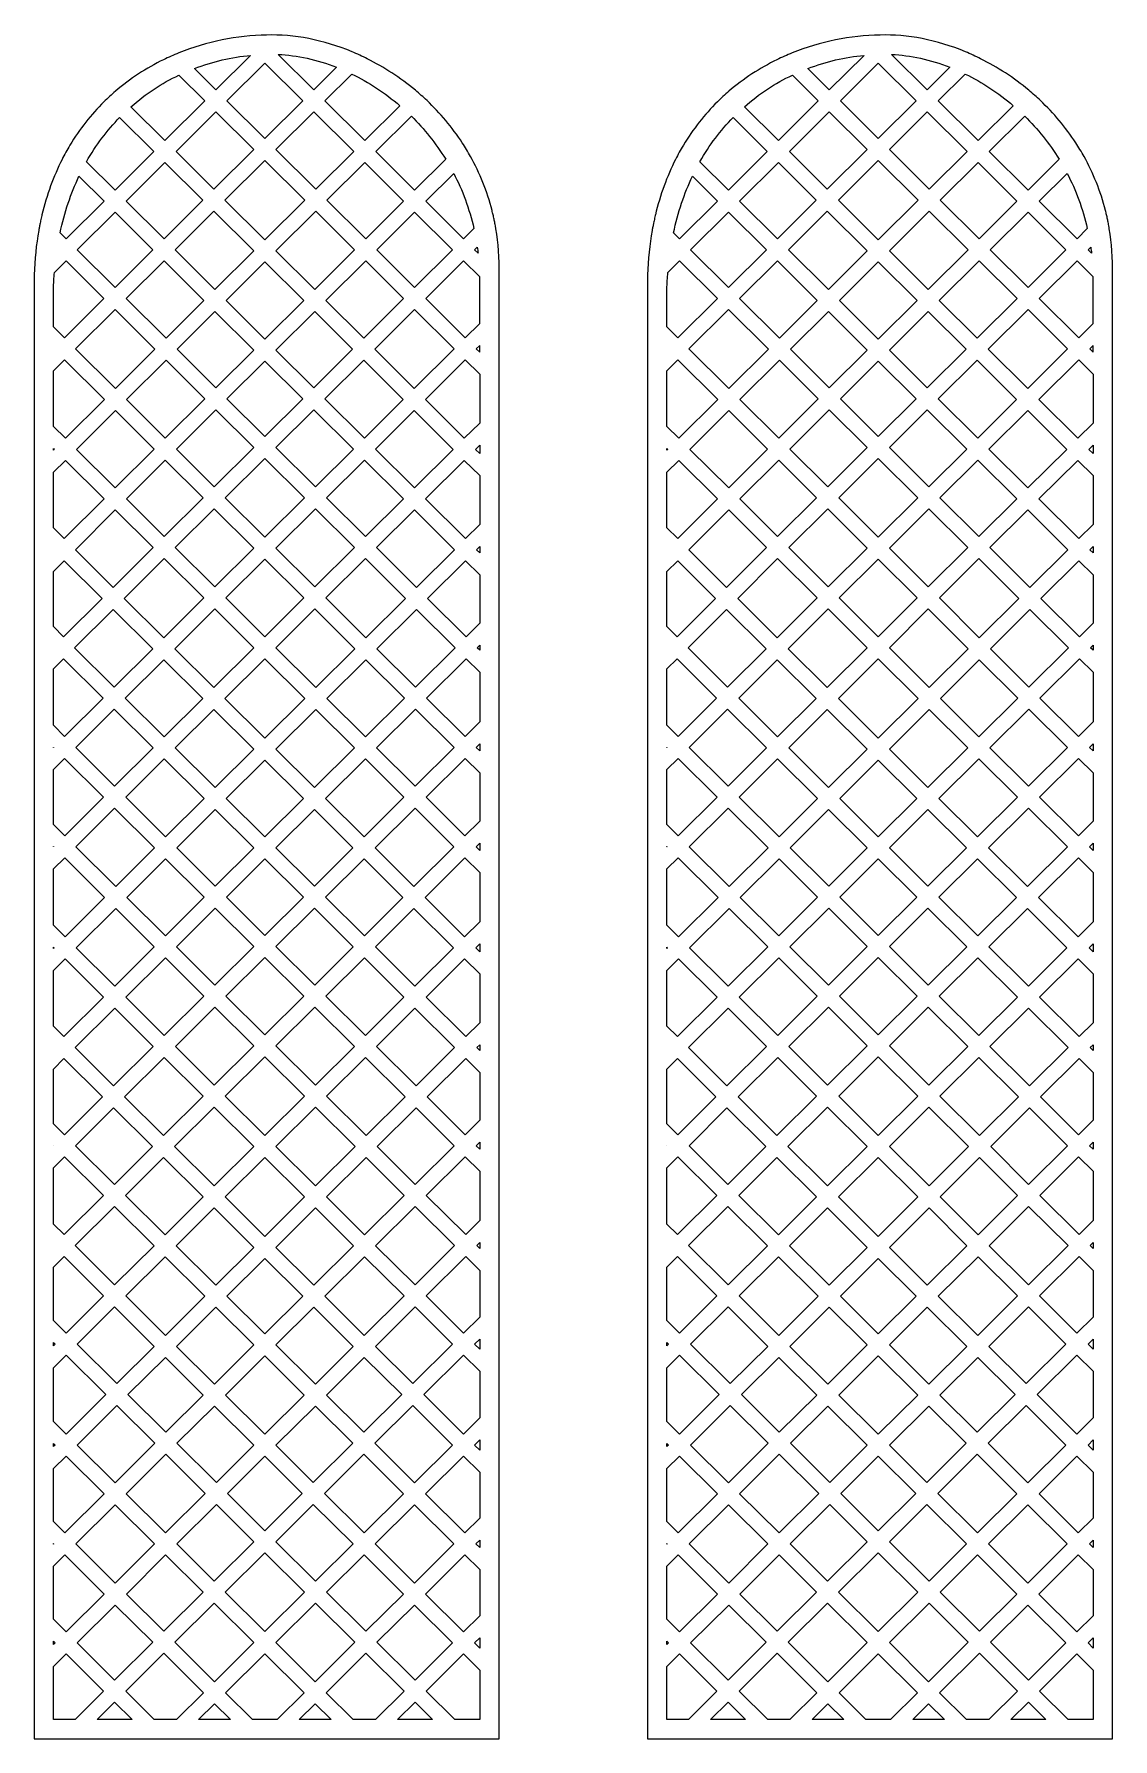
# Model space of a CAD drawing. Header units: centimetres. Extents: x -7.8 to 8.6, y -13.4 to 12.5.
import ezdxf

# ---------------------------------------------------------------- set-up
doc = ezdxf.new("R2010")
doc.units = ezdxf.units.CM
doc.header["$MEASUREMENT"] = 0
doc.layers.add('layer 1', color=7, linetype='Continuous')

msp = doc.modelspace()

# ---------------------------------------------------------------- linework, layer by layer
at = {"layer": 'layer 1', "color": 250}
for points, knots in [([(-2.96989, 12.22742), (-2.96989, 12.22742), (-2.96983, 12.22747), (-2.96983, 12.22747), (-2.96983, 12.22747), (-2.89272, 12.19534), (-2.81608, 12.16025), (-2.74015, 12.12231), (-2.74015, 12.12231), (-2.74015, 12.12231), (-2.74025, 12.12221), (-2.74025, 12.12221), (-2.74025, 12.12221), (-2.48537, 11.99478), (-2.23868, 11.83494), (-2.01071, 11.64461), (-2.01071, 11.64461), (-2.01071, 11.64461), (-2.01059, 11.64472), (-2.01059, 11.64472), (-2.01059, 11.64472), (-1.95019, 11.59432), (-1.89102, 11.54192), (-1.83343, 11.48728), (-1.83343, 11.48728), (-1.83343, 11.48728), (-1.83369, 11.48703), (-1.83369, 11.48703), (-1.83369, 11.48703), (-1.63499, 11.29842), (-1.45425, 11.08482), (-1.29951, 10.84773), (-1.29951, 10.84773), (-1.29951, 10.84773), (-1.29934, 10.8479), (-1.29934, 10.8479), (-1.29934, 10.8479), (-1.25521, 10.7803), (-1.21303, 10.71094), (-1.17331, 10.63957), (-1.17331, 10.63957), (-1.17331, 10.63957), (-1.1736, 10.63928), (-1.1736, 10.63928), (-1.1736, 10.63928), (-1.03419, 10.38874), (-0.92314, 10.11511), (-0.84845, 9.81997), (-0.84845, 9.81997), (-0.84845, 9.81997), (-0.84833, 9.8201), (-0.84833, 9.8201), (-0.84833, 9.8201), (-0.84557, 9.80921), (-0.84287, 9.7983), (-0.84021, 9.78735), (-0.84021, 9.78735), (-0.83771, 9.77706), (-0.83526, 9.76674), (-0.83285, 9.7564), (-0.83285, 9.7564), (-0.82773, 9.73442), (-0.82281, 9.71233), (-0.81809, 9.69012), (-0.81809, 9.69012), (-0.81608, 9.68063), (-0.8141, 9.67112), (-0.81216, 9.66159), (-0.81216, 9.66159), (-0.8073, 9.63773), (-0.80267, 9.61373), (-0.79828, 9.58961), (-0.79828, 9.58961), (-0.79694, 9.58221), (-0.79561, 9.57479), (-0.79431, 9.56736), (-0.79431, 9.56736), (-0.79295, 9.55962), (-0.79161, 9.55186), (-0.7903, 9.54408), (-0.7903, 9.54408), (-0.7903, 9.54408), (-0.79048, 9.54391), (-0.79048, 9.54391), (-0.79048, 9.54391), (-0.75362, 9.32473), (-0.73622, 9.09501), (-0.74162, 8.85505), (-0.74162, 8.85505), (-0.74162, 8.85505), (-0.74162, 8.85505), (-0.74162, 8.85505), (-0.74162, 8.85505), (-0.74162, 8.85503), (-0.74162, 8.85501), (-0.74162, 8.85499), (-0.74162, 8.85499), (-0.74166, 8.85327), (-0.74167, 8.85157), (-0.74168, 8.84986), (-0.74168, 8.84986), (-0.74169, 8.84791), (-0.7417, 8.84596), (-0.74175, 8.84399), (-0.74175, 8.84399), (-0.74175, 8.84399), (-0.74175, 8.52141), (-0.74175, 8.52141), (-0.74175, 8.52141), (-0.74175, 8.52141), (-0.74175, 8.39962), (-0.74175, 8.39962), (-0.74175, 8.39962), (-0.74175, 8.39962), (-0.74175, 8.06585), (-0.74175, 8.06585), (-0.74175, 8.06585), (-0.74175, 8.06585), (-0.74175, 7.37868), (-0.74175, 7.37868), (-0.74175, 7.37868), (-0.74175, 7.37868), (-0.74175, 7.04492), (-0.74175, 7.04492), (-0.74175, 7.04492), (-0.74175, 7.04492), (-0.74175, 6.89033), (-0.74175, 6.89033), (-0.74175, 6.89033), (-0.74175, 6.89033), (-0.74175, 6.55657), (-0.74175, 6.55657), (-0.74175, 6.55657), (-0.74175, 6.55657), (-0.74175, 5.84121), (-0.74175, 5.84121), (-0.74175, 5.84121), (-0.74175, 5.84121), (-0.74175, 5.50745), (-0.74175, 5.50745), (-0.74175, 5.50745), (-0.74175, 5.50745), (-0.74175, 5.35173), (-0.74175, 5.35173), (-0.74175, 5.35173), (-0.74175, 5.35173), (-0.74175, 5.01796), (-0.74175, 5.01796), (-0.74175, 5.01796), (-0.74175, 5.01796), (-0.74175, 4.33649), (-0.74175, 4.33649), (-0.74175, 4.33649), (-0.74175, 4.33649), (-0.74175, 4.00272), (-0.74175, 4.00272), (-0.74175, 4.00272), (-0.74175, 4.00272), (-0.74175, 3.85472), (-0.74175, 3.85472), (-0.74175, 3.85472), (-0.74175, 3.85472), (-0.74175, 3.52096), (-0.74175, 3.52096), (-0.74175, 3.52096), (-0.74175, 3.52096), (-0.74175, 2.8598), (-0.74175, 2.8598), (-0.74175, 2.8598), (-0.74175, 2.8598), (-0.74175, 2.52603), (-0.74175, 2.52603), (-0.74175, 2.52603), (-0.74175, 2.52603), (-0.74175, 2.35912), (-0.74175, 2.35912), (-0.74175, 2.35912), (-0.74175, 2.35912), (-0.74175, 2.02535), (-0.74175, 2.02535), (-0.74175, 2.02535), (-0.74175, 2.02535), (-0.74175, 1.33325), (-0.74175, 1.33325), (-0.74175, 1.33325), (-0.74175, 1.33325), (-0.74175, 0.99948), (-0.74175, 0.99948), (-0.74175, 0.99948), (-0.74175, 0.99948), (-0.74175, 0.85263), (-0.74175, 0.85263), (-0.74175, 0.85263), (-0.74175, 0.85263), (-0.74175, 0.51886), (-0.74175, 0.51886), (-0.74175, 0.51886), (-0.74175, 0.51886), (-0.74175, -0.17604), (-0.74175, -0.17604), (-0.74175, -0.17604), (-0.74175, -0.17604), (-0.74175, -0.50981), (-0.74175, -0.50981), (-0.74175, -0.50981), (-0.74175, -0.50981), (-0.74175, -0.67418), (-0.74175, -0.67418), (-0.74175, -0.67418), (-0.74175, -0.67418), (-0.74175, -1.00795), (-0.74175, -1.00795), (-0.74175, -1.00795), (-0.74175, -1.00795), (-0.74175, -1.71464), (-0.74175, -1.71464), (-0.74175, -1.71464), (-0.74175, -1.71464), (-0.74175, -1.8196), (-0.74175, -1.8196), (-0.74175, -1.8196), (-0.74175, -1.8196), (-0.74175, -2.20502), (-0.74175, -2.20502), (-0.74175, -2.20502), (-0.74175, -2.20502), (-0.74175, -2.53879), (-0.74175, -2.53879), (-0.74175, -2.53879), (-0.74175, -2.53879), (-0.74175, -3.21165), (-0.74175, -3.21165), (-0.74175, -3.21165), (-0.74175, -3.21165), (-0.74175, -3.48572), (-0.74175, -3.48572), (-0.74175, -3.48572), (-0.74175, -3.48572), (-0.74175, -3.68291), (-0.74175, -3.68291), (-0.74175, -3.68291), (-0.74175, -3.68291), (-0.74175, -4.01667), (-0.74175, -4.01667), (-0.74175, -4.01667), (-0.74175, -4.01667), (-0.74175, -4.70725), (-0.74175, -4.70725), (-0.74175, -4.70725), (-0.74175, -4.70725), (-0.74175, -5.04102), (-0.74175, -5.04102), (-0.74175, -5.04102), (-0.74175, -5.04102), (-0.74175, -5.20584), (-0.74175, -5.20584), (-0.74175, -5.20584), (-0.74175, -5.20584), (-0.74175, -5.53961), (-0.74175, -5.53961), (-0.74175, -5.53961), (-0.74175, -5.53961), (-0.74175, -6.21374), (-0.74175, -6.21374), (-0.74175, -6.21374), (-0.74175, -6.21374), (-0.74175, -6.54751), (-0.74175, -6.54751), (-0.74175, -6.54751), (-0.74175, -6.54751), (-0.74175, -6.66813), (-0.74175, -6.66813), (-0.74175, -6.66813), (-0.74175, -6.66813), (-0.74175, -7.00189), (-0.74175, -7.00189), (-0.74175, -7.00189), (-0.74175, -7.00189), (-0.74175, -7.74055), (-0.74175, -7.74055), (-0.74175, -7.74055), (-0.74175, -7.74055), (-0.74175, -7.87611), (-0.74175, -7.87611), (-0.74175, -7.87611), (-0.74175, -7.87611), (-0.74175, -8.19898), (-0.74175, -8.19898), (-0.74175, -8.19898), (-0.74175, -8.19898), (-0.74175, -8.53275), (-0.74175, -8.53275), (-0.74175, -8.53275), (-0.74175, -8.53275), (-0.74175, -9.2714), (-0.74175, -9.2714), (-0.74175, -9.2714), (-0.74175, -9.2714), (-0.74175, -9.60517), (-0.74175, -9.60517), (-0.74175, -9.60517), (-0.74175, -9.60517), (-0.74175, -9.71722), (-0.74175, -9.71722), (-0.74175, -9.71722), (-0.74175, -9.71722), (-0.74175, -10.05099), (-0.74175, -10.05099), (-0.74175, -10.05099), (-0.74175, -10.05099), (-0.74175, -11.19981), (-0.74175, -11.19981), (-0.74175, -11.19981), (-0.74175, -11.19981), (-0.74175, -11.53358), (-0.74175, -11.53358), (-0.74175, -11.53358), (-0.74175, -11.53358), (-0.74175, -12.27221), (-0.74175, -12.27221), (-0.74175, -12.27221), (-0.74175, -12.27221), (-0.74175, -12.35903), (-0.74175, -12.35903), (-0.74175, -12.35903), (-0.74175, -12.35903), (-0.74175, -13.35862), (-0.74175, -13.35862), (-0.74175, -13.35862), (-0.74175, -13.35862), (-1.11941, -13.35862), (-1.11941, -13.35862), (-1.11941, -13.35862), (-1.11941, -13.35862), (-1.45476, -13.35862), (-1.45476, -13.35862), (-1.45476, -13.35862), (-1.45476, -13.35862), (-2.57543, -13.35862), (-2.57543, -13.35862), (-2.57543, -13.35862), (-2.57543, -13.35862), (-2.65752, -13.35862), (-2.65752, -13.35862), (-2.65752, -13.35862), (-2.65752, -13.35862), (-2.91078, -13.35862), (-2.91078, -13.35862), (-2.91078, -13.35862), (-2.91078, -13.35862), (-2.99286, -13.35862), (-2.99286, -13.35862), (-2.99286, -13.35862), (-2.99286, -13.35862), (-4.06504, -13.35862), (-4.06504, -13.35862), (-4.06504, -13.35862), (-4.06504, -13.35862), (-4.18294, -13.35862), (-4.18294, -13.35862), (-4.18294, -13.35862), (-4.18294, -13.35862), (-4.40039, -13.35862), (-4.40039, -13.35862), (-4.40039, -13.35862), (-4.40039, -13.35862), (-4.51829, -13.35862), (-4.51829, -13.35862), (-4.51829, -13.35862), (-4.51829, -13.35862), (-5.59046, -13.35862), (-5.59046, -13.35862), (-5.59046, -13.35862), (-5.59046, -13.35862), (-5.67255, -13.35862), (-5.67255, -13.35862), (-5.67255, -13.35862), (-5.67255, -13.35862), (-5.92581, -13.35862), (-5.92581, -13.35862), (-5.92581, -13.35862), (-5.92581, -13.35862), (-6.0079, -13.35862), (-6.0079, -13.35862), (-6.0079, -13.35862), (-6.0079, -13.35862), (-7.12857, -13.35862), (-7.12857, -13.35862), (-7.12857, -13.35862), (-7.12857, -13.35862), (-7.46392, -13.35862), (-7.46392, -13.35862), (-7.46392, -13.35862), (-7.46392, -13.35862), (-7.78847, -13.35862), (-7.78847, -13.35862), (-7.78847, -13.35862), (-7.78847, -13.35862), (-7.78847, -12.41244), (-7.78847, -12.41244), (-7.78847, -12.41244), (-7.78847, -12.41244), (-7.78847, -12.21936), (-7.78847, -12.21936), (-7.78847, -12.21936), (-7.78847, -12.21936), (-7.78847, -11.58644), (-7.78847, -11.58644), (-7.78847, -11.58644), (-7.78847, -11.58644), (-7.78847, -11.25267), (-7.78847, -11.25267), (-7.78847, -11.25267), (-7.78847, -11.25267), (-7.78847, -10.74375), (-7.78847, -10.74375), (-7.78847, -10.74375), (-7.78847, -10.74375), (-7.78847, -10.69642), (-7.78847, -10.69642), (-7.78847, -10.69642), (-7.78847, -10.69642), (-7.78847, -10.10385), (-7.78847, -10.10385), (-7.78847, -10.10385), (-7.78847, -10.10385), (-7.78847, -9.77008), (-7.78847, -9.77008), (-7.78847, -9.77008), (-7.78847, -9.77008), (-7.78847, -9.55231), (-7.78847, -9.55231), (-7.78847, -9.55231), (-7.78847, -9.55231), (-7.78847, -9.21854), (-7.78847, -9.21854), (-7.78847, -9.21854), (-7.78847, -9.21854), (-7.78847, -8.58561), (-7.78847, -8.58561), (-7.78847, -8.58561), (-7.78847, -8.58561), (-7.78847, -8.25184), (-7.78847, -8.25184), (-7.78847, -8.25184), (-7.78847, -8.25184), (-7.78847, -7.92953), (-7.78847, -7.92953), (-7.78847, -7.92953), (-7.78847, -7.92953), (-7.78847, -7.68769), (-7.78847, -7.68769), (-7.78847, -7.68769), (-7.78847, -7.68769), (-7.78847, -7.05475), (-7.78847, -7.05475), (-7.78847, -7.05475), (-7.78847, -7.05475), (-7.78847, -6.72098), (-7.78847, -6.72098), (-7.78847, -6.72098), (-7.78847, -6.72098), (-7.78847, -6.49465), (-7.78847, -6.49465), (-7.78847, -6.49465), (-7.78847, -6.49465), (-7.78847, -6.16089), (-7.78847, -6.16089), (-7.78847, -6.16089), (-7.78847, -6.16089), (-7.78847, -5.59247), (-7.78847, -5.59247), (-7.78847, -5.59247), (-7.78847, -5.59247), (-7.78847, -5.2587), (-7.78847, -5.2587), (-7.78847, -5.2587), (-7.78847, -5.2587), (-7.78847, -4.98816), (-7.78847, -4.98816), (-7.78847, -4.98816), (-7.78847, -4.98816), (-7.78847, -4.6544), (-7.78847, -4.6544), (-7.78847, -4.6544), (-7.78847, -4.6544), (-7.78847, -4.06953), (-7.78847, -4.06953), (-7.78847, -4.06953), (-7.78847, -4.06953), (-7.78847, -3.73577), (-7.78847, -3.73577), (-7.78847, -3.73577), (-7.78847, -3.73577), (-7.78847, -3.49256), (-7.78847, -3.49256), (-7.78847, -3.49256), (-7.78847, -3.49256), (-7.78847, -3.15879), (-7.78847, -3.15879), (-7.78847, -3.15879), (-7.78847, -3.15879), (-7.78847, -2.59165), (-7.78847, -2.59165), (-7.78847, -2.59165), (-7.78847, -2.59165), (-7.78847, -2.25788), (-7.78847, -2.25788), (-7.78847, -2.25788), (-7.78847, -2.25788), (-7.78847, -1.87301), (-7.78847, -1.87301), (-7.78847, -1.87301), (-7.78847, -1.87301), (-7.78847, -1.66178), (-7.78847, -1.66178), (-7.78847, -1.66178), (-7.78847, -1.66178), (-7.78847, -1.06081), (-7.78847, -1.06081), (-7.78847, -1.06081), (-7.78847, -1.06081), (-7.78847, -0.72704), (-7.78847, -0.72704), (-7.78847, -0.72704), (-7.78847, -0.72704), (-7.78847, -0.45695), (-7.78847, -0.45695), (-7.78847, -0.45695), (-7.78847, -0.45695), (-7.78847, -0.12318), (-7.78847, -0.12318), (-7.78847, -0.12318), (-7.78847, -0.12318), (-7.78847, 0.466), (-7.78847, 0.466), (-7.78847, 0.466), (-7.78847, 0.466), (-7.78847, 0.79977), (-7.78847, 0.79977), (-7.78847, 0.79977), (-7.78847, 0.79977), (-7.78847, 1.05234), (-7.78847, 1.05234), (-7.78847, 1.05234), (-7.78847, 1.05234), (-7.78847, 1.38611), (-7.78847, 1.38611), (-7.78847, 1.38611), (-7.78847, 1.38611), (-7.78847, 1.97249), (-7.78847, 1.97249), (-7.78847, 1.97249), (-7.78847, 1.97249), (-7.78847, 2.30626), (-7.78847, 2.30626), (-7.78847, 2.30626), (-7.78847, 2.30626), (-7.78847, 2.57889), (-7.78847, 2.57889), (-7.78847, 2.57889), (-7.78847, 2.57889), (-7.78847, 2.91266), (-7.78847, 2.91266), (-7.78847, 2.91266), (-7.78847, 2.91266), (-7.78847, 3.4681), (-7.78847, 3.4681), (-7.78847, 3.4681), (-7.78847, 3.4681), (-7.78847, 3.80187), (-7.78847, 3.80187), (-7.78847, 3.80187), (-7.78847, 3.80187), (-7.78847, 4.05558), (-7.78847, 4.05558), (-7.78847, 4.05558), (-7.78847, 4.05558), (-7.78847, 4.38935), (-7.78847, 4.38935), (-7.78847, 4.38935), (-7.78847, 4.38935), (-7.78847, 4.9651), (-7.78847, 4.9651), (-7.78847, 4.9651), (-7.78847, 4.9651), (-7.78847, 5.29887), (-7.78847, 5.29887), (-7.78847, 5.29887), (-7.78847, 5.29887), (-7.78847, 5.56031), (-7.78847, 5.56031), (-7.78847, 5.56031), (-7.78847, 5.56031), (-7.78847, 5.89407), (-7.78847, 5.89407), (-7.78847, 5.89407), (-7.78847, 5.89407), (-7.78847, 6.50371), (-7.78847, 6.50371), (-7.78847, 6.50371), (-7.78847, 6.50371), (-7.78847, 6.83747), (-7.78847, 6.83747), (-7.78847, 6.83747), (-7.78847, 6.83747), (-7.78847, 7.09778), (-7.78847, 7.09778), (-7.78847, 7.09778), (-7.78847, 7.09778), (-7.78847, 7.43154), (-7.78847, 7.43154), (-7.78847, 7.43154), (-7.78847, 7.43154), (-7.78847, 8.01299), (-7.78847, 8.01299), (-7.78847, 8.01299), (-7.78847, 8.01299), (-7.78847, 8.34676), (-7.78847, 8.34676), (-7.78847, 8.34676), (-7.78847, 8.34676), (-7.78847, 8.57427), (-7.78847, 8.57427), (-7.78847, 8.57427), (-7.78847, 8.57427), (-7.78847, 8.84403), (-7.78847, 8.84403), (-7.78847, 8.84403), (-7.78042, 9.08092), (-7.75644, 9.30562), (-7.7185, 9.51858), (-7.7185, 9.51858), (-7.71516, 9.53732), (-7.71171, 9.55596), (-7.70814, 9.57451), (-7.70814, 9.57451), (-7.7046, 9.59301), (-7.70092, 9.61139), (-7.69716, 9.62971), (-7.69716, 9.62971), (-7.69472, 9.64154), (-7.69224, 9.65334), (-7.68972, 9.6651), (-7.68972, 9.6651), (-7.68391, 9.69224), (-7.67784, 9.71916), (-7.67155, 9.7459), (-7.67155, 9.7459), (-7.67095, 9.74848), (-7.67034, 9.75105), (-7.66974, 9.75362), (-7.66974, 9.75362), (-7.59699, 10.06063), (-7.49347, 10.34072), (-7.3648, 10.59456), (-7.3648, 10.59456), (-7.3648, 10.59456), (-7.36505, 10.59481), (-7.36505, 10.59481), (-7.36505, 10.59481), (-7.32751, 10.66886), (-7.28772, 10.74053), (-7.24601, 10.8101), (-7.24601, 10.8101), (-7.24601, 10.8101), (-7.24596, 10.81004), (-7.24596, 10.81004), (-7.24596, 10.81004), (-7.09767, 11.05747), (-6.92383, 11.27659), (-6.73061, 11.46809), (-6.73061, 11.46809), (-6.73061, 11.46809), (-6.73071, 11.46819), (-6.73071, 11.46819), (-6.73071, 11.46819), (-6.67431, 11.52406), (-6.61632, 11.57766), (-6.55677, 11.62883), (-6.55677, 11.62883), (-6.55677, 11.62883), (-6.5566, 11.62867), (-6.5566, 11.62867), (-6.5566, 11.62867), (-6.33247, 11.82128), (-6.08701, 11.98063), (-5.82822, 12.10742), (-5.82822, 12.10742), (-5.82822, 12.10742), (-5.82826, 12.10746), (-5.82826, 12.10746), (-5.82826, 12.10746), (-5.75219, 12.14471), (-5.67499, 12.17923), (-5.59682, 12.21088), (-5.59682, 12.21088), (-5.59682, 12.21088), (-5.59672, 12.21078), (-5.59672, 12.21078), (-5.59672, 12.21078), (-5.17008, 12.38355), (-4.71521, 12.47301), (-4.2651, 12.48184), (-4.2651, 12.48184), (-3.8521, 12.49634), (-3.40387, 12.40835), (-2.96989, 12.22742)], [0, 0, 0, 0, 0.00561798, 0.00561798, 0.00561798, 0.00561798, 0.01123596, 0.01123596, 0.01123596, 0.01123596, 0.01685393, 0.01685393, 0.01685393, 0.01685393, 0.02247191, 0.02247191, 0.02247191, 0.02247191, 0.02808989, 0.02808989, 0.02808989, 0.02808989, 0.03370787, 0.03370787, 0.03370787, 0.03370787, 0.03932584, 0.03932584, 0.03932584, 0.03932584, 0.04494382, 0.04494382, 0.04494382, 0.04494382, 0.0505618, 0.0505618, 0.0505618, 0.0505618, 0.05617978, 0.05617978, 0.05617978, 0.05617978, 0.06179775, 0.06179775, 0.06179775, 0.06179775, 0.06741573, 0.06741573, 0.06741573, 0.06741573, 0.07303371, 0.07303371, 0.07303371, 0.07303371, 0.07865169, 0.07865169, 0.07865169, 0.07865169, 0.08426966, 0.08426966, 0.08426966, 0.08426966, 0.08988764, 0.08988764, 0.08988764, 0.08988764, 0.09550562, 0.09550562, 0.09550562, 0.09550562, 0.1011236, 0.1011236, 0.1011236, 0.1011236, 0.10674157, 0.10674157, 0.10674157, 0.10674157, 0.11235955, 0.11235955, 0.11235955, 0.11235955, 0.11797753, 0.11797753, 0.11797753, 0.11797753, 0.12359551, 0.12359551, 0.12359551, 0.12359551, 0.12921348, 0.12921348, 0.12921348, 0.12921348, 0.13483146, 0.13483146, 0.13483146, 0.13483146, 0.14044944, 0.14044944, 0.14044944, 0.14044944, 0.14606742, 0.14606742, 0.14606742, 0.14606742, 0.15168539, 0.15168539, 0.15168539, 0.15168539, 0.15730337, 0.15730337, 0.15730337, 0.15730337, 0.16292135, 0.16292135, 0.16292135, 0.16292135, 0.16853933, 0.16853933, 0.16853933, 0.16853933, 0.1741573, 0.1741573, 0.1741573, 0.1741573, 0.17977528, 0.17977528, 0.17977528, 0.17977528, 0.18539326, 0.18539326, 0.18539326, 0.18539326, 0.19101124, 0.19101124, 0.19101124, 0.19101124, 0.19662921, 0.19662921, 0.19662921, 0.19662921, 0.20224719, 0.20224719, 0.20224719, 0.20224719, 0.20786517, 0.20786517, 0.20786517, 0.20786517, 0.21348315, 0.21348315, 0.21348315, 0.21348315, 0.21910112, 0.21910112, 0.21910112, 0.21910112, 0.2247191, 0.2247191, 0.2247191, 0.2247191, 0.23033708, 0.23033708, 0.23033708, 0.23033708, 0.23595506, 0.23595506, 0.23595506, 0.23595506, 0.24157303, 0.24157303, 0.24157303, 0.24157303, 0.24719101, 0.24719101, 0.24719101, 0.24719101, 0.25280899, 0.25280899, 0.25280899, 0.25280899, 0.25842697, 0.25842697, 0.25842697, 0.25842697, 0.26404494, 0.26404494, 0.26404494, 0.26404494, 0.26966292, 0.26966292, 0.26966292, 0.26966292, 0.2752809, 0.2752809, 0.2752809, 0.2752809, 0.28089888, 0.28089888, 0.28089888, 0.28089888, 0.28651685, 0.28651685, 0.28651685, 0.28651685, 0.29213483, 0.29213483, 0.29213483, 0.29213483, 0.29775281, 0.29775281, 0.29775281, 0.29775281, 0.30337079, 0.30337079, 0.30337079, 0.30337079, 0.30898876, 0.30898876, 0.30898876, 0.30898876, 0.31460674, 0.31460674, 0.31460674, 0.31460674, 0.32022472, 0.32022472, 0.32022472, 0.32022472, 0.3258427, 0.3258427, 0.3258427, 0.3258427, 0.33146067, 0.33146067, 0.33146067, 0.33146067, 0.33707865, 0.33707865, 0.33707865, 0.33707865, 0.34269663, 0.34269663, 0.34269663, 0.34269663, 0.34831461, 0.34831461, 0.34831461, 0.34831461, 0.35393258, 0.35393258, 0.35393258, 0.35393258, 0.35955056, 0.35955056, 0.35955056, 0.35955056, 0.36516854, 0.36516854, 0.36516854, 0.36516854, 0.37078652, 0.37078652, 0.37078652, 0.37078652, 0.37640449, 0.37640449, 0.37640449, 0.37640449, 0.38202247, 0.38202247, 0.38202247, 0.38202247, 0.38764045, 0.38764045, 0.38764045, 0.38764045, 0.39325843, 0.39325843, 0.39325843, 0.39325843, 0.3988764, 0.3988764, 0.3988764, 0.3988764, 0.40449438, 0.40449438, 0.40449438, 0.40449438, 0.41011236, 0.41011236, 0.41011236, 0.41011236, 0.41573034, 0.41573034, 0.41573034, 0.41573034, 0.42134831, 0.42134831, 0.42134831, 0.42134831, 0.42696629, 0.42696629, 0.42696629, 0.42696629, 0.43258427, 0.43258427, 0.43258427, 0.43258427, 0.43820225, 0.43820225, 0.43820225, 0.43820225, 0.44382022, 0.44382022, 0.44382022, 0.44382022, 0.4494382, 0.4494382, 0.4494382, 0.4494382, 0.45505618, 0.45505618, 0.45505618, 0.45505618, 0.46067416, 0.46067416, 0.46067416, 0.46067416, 0.46629213, 0.46629213, 0.46629213, 0.46629213, 0.47191011, 0.47191011, 0.47191011, 0.47191011, 0.47752809, 0.47752809, 0.47752809, 0.47752809, 0.48314607, 0.48314607, 0.48314607, 0.48314607, 0.48876404, 0.48876404, 0.48876404, 0.48876404, 0.49438202, 0.49438202, 0.49438202, 0.49438202, 0.5, 0.5, 0.5, 0.5, 0.50561798, 0.50561798, 0.50561798, 0.50561798, 0.51123596, 0.51123596, 0.51123596, 0.51123596, 0.51685393, 0.51685393, 0.51685393, 0.51685393, 0.52247191, 0.52247191, 0.52247191, 0.52247191, 0.52808989, 0.52808989, 0.52808989, 0.52808989, 0.53370787, 0.53370787, 0.53370787, 0.53370787, 0.53932584, 0.53932584, 0.53932584, 0.53932584, 0.54494382, 0.54494382, 0.54494382, 0.54494382, 0.5505618, 0.5505618, 0.5505618, 0.5505618, 0.55617978, 0.55617978, 0.55617978, 0.55617978, 0.56179775, 0.56179775, 0.56179775, 0.56179775, 0.56741573, 0.56741573, 0.56741573, 0.56741573, 0.57303371, 0.57303371, 0.57303371, 0.57303371, 0.57865169, 0.57865169, 0.57865169, 0.57865169, 0.58426966, 0.58426966, 0.58426966, 0.58426966, 0.58988764, 0.58988764, 0.58988764, 0.58988764, 0.59550562, 0.59550562, 0.59550562, 0.59550562, 0.6011236, 0.6011236, 0.6011236, 0.6011236, 0.60674157, 0.60674157, 0.60674157, 0.60674157, 0.61235955, 0.61235955, 0.61235955, 0.61235955, 0.61797753, 0.61797753, 0.61797753, 0.61797753, 0.62359551, 0.62359551, 0.62359551, 0.62359551, 0.62921348, 0.62921348, 0.62921348, 0.62921348, 0.63483146, 0.63483146, 0.63483146, 0.63483146, 0.64044944, 0.64044944, 0.64044944, 0.64044944, 0.64606742, 0.64606742, 0.64606742, 0.64606742, 0.65168539, 0.65168539, 0.65168539, 0.65168539, 0.65730337, 0.65730337, 0.65730337, 0.65730337, 0.66292135, 0.66292135, 0.66292135, 0.66292135, 0.66853933, 0.66853933, 0.66853933, 0.66853933, 0.6741573, 0.6741573, 0.6741573, 0.6741573, 0.67977528, 0.67977528, 0.67977528, 0.67977528, 0.68539326, 0.68539326, 0.68539326, 0.68539326, 0.69101124, 0.69101124, 0.69101124, 0.69101124, 0.69662921, 0.69662921, 0.69662921, 0.69662921, 0.70224719, 0.70224719, 0.70224719, 0.70224719, 0.70786517, 0.70786517, 0.70786517, 0.70786517, 0.71348315, 0.71348315, 0.71348315, 0.71348315, 0.71910112, 0.71910112, 0.71910112, 0.71910112, 0.7247191, 0.7247191, 0.7247191, 0.7247191, 0.73033708, 0.73033708, 0.73033708, 0.73033708, 0.73595506, 0.73595506, 0.73595506, 0.73595506, 0.74157303, 0.74157303, 0.74157303, 0.74157303, 0.74719101, 0.74719101, 0.74719101, 0.74719101, 0.75280899, 0.75280899, 0.75280899, 0.75280899, 0.75842697, 0.75842697, 0.75842697, 0.75842697, 0.76404494, 0.76404494, 0.76404494, 0.76404494, 0.76966292, 0.76966292, 0.76966292, 0.76966292, 0.7752809, 0.7752809, 0.7752809, 0.7752809, 0.78089888, 0.78089888, 0.78089888, 0.78089888, 0.78651685, 0.78651685, 0.78651685, 0.78651685, 0.79213483, 0.79213483, 0.79213483, 0.79213483, 0.79775281, 0.79775281, 0.79775281, 0.79775281, 0.80337079, 0.80337079, 0.80337079, 0.80337079, 0.80898876, 0.80898876, 0.80898876, 0.80898876, 0.81460674, 0.81460674, 0.81460674, 0.81460674, 0.82022472, 0.82022472, 0.82022472, 0.82022472, 0.8258427, 0.8258427, 0.8258427, 0.8258427, 0.83146067, 0.83146067, 0.83146067, 0.83146067, 0.83707865, 0.83707865, 0.83707865, 0.83707865, 0.84269663, 0.84269663, 0.84269663, 0.84269663, 0.84831461, 0.84831461, 0.84831461, 0.84831461, 0.85393258, 0.85393258, 0.85393258, 0.85393258, 0.85955056, 0.85955056, 0.85955056, 0.85955056, 0.86516854, 0.86516854, 0.86516854, 0.86516854, 0.87078652, 0.87078652, 0.87078652, 0.87078652, 0.87640449, 0.87640449, 0.87640449, 0.87640449, 0.88202247, 0.88202247, 0.88202247, 0.88202247, 0.88764045, 0.88764045, 0.88764045, 0.88764045, 0.89325843, 0.89325843, 0.89325843, 0.89325843, 0.8988764, 0.8988764, 0.8988764, 0.8988764, 0.90449438, 0.90449438, 0.90449438, 0.90449438, 0.91011236, 0.91011236, 0.91011236, 0.91011236, 0.91573034, 0.91573034, 0.91573034, 0.91573034, 0.92134831, 0.92134831, 0.92134831, 0.92134831, 0.92696629, 0.92696629, 0.92696629, 0.92696629, 0.93258427, 0.93258427, 0.93258427, 0.93258427, 0.93820225, 0.93820225, 0.93820225, 0.93820225, 0.94382022, 0.94382022, 0.94382022, 0.94382022, 0.9494382, 0.9494382, 0.9494382, 0.9494382, 0.95505618, 0.95505618, 0.95505618, 0.95505618, 0.96067416, 0.96067416, 0.96067416, 0.96067416, 0.96629213, 0.96629213, 0.96629213, 0.96629213, 0.97191011, 0.97191011, 0.97191011, 0.97191011, 0.97752809, 0.97752809, 0.97752809, 0.97752809, 0.98314607, 0.98314607, 0.98314607, 0.98314607, 0.98876404, 0.98876404, 0.98876404, 0.98876404, 1, 1, 1, 1]), ([(-5.0334, 11.65011), (-5.0334, 11.65011), (-4.50692, 12.17412), (-4.50692, 12.17412), (-4.50692, 12.17412), (-4.79528, 12.14656), (-5.0829, 12.08038), (-5.35948, 11.97465), (-5.35948, 11.97465), (-5.35948, 11.97465), (-5.0334, 11.65011), (-5.0334, 11.65011)], [0, 0, 0, 0, 0.25, 0.25, 0.25, 0.25, 0.5, 0.5, 0.5, 0.5, 1, 1, 1, 1]), ([(-3.54992, 11.65011), (-3.54992, 11.65011), (-3.20557, 11.99285), (-3.20557, 11.99285), (-3.20557, 11.99285), (-3.50195, 12.1094), (-3.80286, 12.17556), (-4.08986, 12.1875), (-4.08986, 12.1875), (-4.08986, 12.1875), (-3.54992, 11.65011), (-3.54992, 11.65011)], [0, 0, 0, 0, 0.25, 0.25, 0.25, 0.25, 0.5, 0.5, 0.5, 0.5, 1, 1, 1, 1]), ([(-4.29166, 12.05459), (-4.29166, 12.05459), (-4.86573, 11.48323), (-4.86573, 11.48323), (-4.86573, 11.48323), (-4.86573, 11.48323), (-4.29166, 10.91187), (-4.29166, 10.91187), (-4.29166, 10.91187), (-4.29166, 10.91187), (-3.7176, 11.48323), (-3.7176, 11.48323), (-3.7176, 11.48323), (-3.7176, 11.48323), (-4.29166, 12.05459), (-4.29166, 12.05459)], [0, 0, 0, 0, 0.2, 0.2, 0.2, 0.2, 0.4, 0.4, 0.4, 0.4, 0.6, 0.6, 0.6, 0.6, 1, 1, 1, 1]), ([(-5.80578, 10.88138), (-5.80578, 10.88138), (-5.20108, 11.48323), (-5.20108, 11.48323), (-5.20108, 11.48323), (-5.20108, 11.48323), (-5.5939, 11.8742), (-5.5939, 11.8742), (-5.5939, 11.8742), (-5.8522, 11.75109), (-6.09766, 11.59144), (-6.32119, 11.39436), (-6.32119, 11.39436), (-6.32119, 11.39436), (-5.80578, 10.88138), (-5.80578, 10.88138)], [0, 0, 0, 0, 0.2, 0.2, 0.2, 0.2, 0.4, 0.4, 0.4, 0.4, 0.6, 0.6, 0.6, 0.6, 1, 1, 1, 1]), ([(-2.97303, 11.89052), (-2.97303, 11.89052), (-3.38225, 11.48323), (-3.38225, 11.48323), (-3.38225, 11.48323), (-3.38225, 11.48323), (-2.77755, 10.88138), (-2.77755, 10.88138), (-2.77755, 10.88138), (-2.77755, 10.88138), (-2.24557, 11.41085), (-2.24557, 11.41085), (-2.24557, 11.41085), (-2.47305, 11.60615), (-2.71952, 11.76686), (-2.97303, 11.89052)], [0, 0, 0, 0, 0.2, 0.2, 0.2, 0.2, 0.4, 0.4, 0.4, 0.4, 0.6, 0.6, 0.6, 0.6, 1, 1, 1, 1]), ([(-6.5617, 10.12902), (-6.5617, 10.12902), (-5.97345, 10.7145), (-5.97345, 10.7145), (-5.97345, 10.7145), (-5.97345, 10.7145), (-6.49272, 11.23132), (-6.49272, 11.23132), (-6.49272, 11.23132), (-6.68154, 11.03767), (-6.85098, 10.81405), (-6.99453, 10.55981), (-6.99453, 10.55981), (-6.99453, 10.55981), (-6.5617, 10.12902), (-6.5617, 10.12902)], [0, 0, 0, 0, 0.2, 0.2, 0.2, 0.2, 0.4, 0.4, 0.4, 0.4, 0.6, 0.6, 0.6, 0.6, 1, 1, 1, 1]), ([(-5.0334, 11.31635), (-5.0334, 11.31635), (-5.6381, 10.7145), (-5.6381, 10.7145), (-5.6381, 10.7145), (-5.6381, 10.7145), (-5.06404, 10.14314), (-5.06404, 10.14314), (-5.06404, 10.14314), (-5.06404, 10.14314), (-4.45934, 10.74499), (-4.45934, 10.74499), (-4.45934, 10.74499), (-4.45934, 10.74499), (-5.0334, 11.31635), (-5.0334, 11.31635)], [0, 0, 0, 0, 0.2, 0.2, 0.2, 0.2, 0.4, 0.4, 0.4, 0.4, 0.6, 0.6, 0.6, 0.6, 1, 1, 1, 1]), ([(-3.54992, 11.31635), (-3.54992, 11.31635), (-4.12399, 10.74499), (-4.12399, 10.74499), (-4.12399, 10.74499), (-4.12399, 10.74499), (-3.51929, 10.14314), (-3.51929, 10.14314), (-3.51929, 10.14314), (-3.51929, 10.14314), (-2.94522, 10.7145), (-2.94522, 10.7145), (-2.94522, 10.7145), (-2.94522, 10.7145), (-3.54992, 11.31635), (-3.54992, 11.31635)], [0, 0, 0, 0, 0.2, 0.2, 0.2, 0.2, 0.4, 0.4, 0.4, 0.4, 0.6, 0.6, 0.6, 0.6, 1, 1, 1, 1]), ([(-2.07121, 11.25062), (-2.07121, 11.25062), (-2.60988, 10.7145), (-2.60988, 10.7145), (-2.60988, 10.7145), (-2.60988, 10.7145), (-2.02162, 10.12902), (-2.02162, 10.12902), (-2.02162, 10.12902), (-2.02162, 10.12902), (-1.55075, 10.59767), (-1.55075, 10.59767), (-1.55075, 10.59767), (-1.70072, 10.84141), (-1.87708, 11.05964), (-2.07121, 11.25062)], [0, 0, 0, 0, 0.2, 0.2, 0.2, 0.2, 0.4, 0.4, 0.4, 0.4, 0.6, 0.6, 0.6, 0.6, 1, 1, 1, 1]), ([(-5.80578, 10.54761), (-5.80578, 10.54761), (-6.39403, 9.96213), (-6.39403, 9.96213), (-6.39403, 9.96213), (-6.39403, 9.96213), (-5.81996, 9.39077), (-5.81996, 9.39077), (-5.81996, 9.39077), (-5.81996, 9.39077), (-5.23171, 9.97625), (-5.23171, 9.97625), (-5.23171, 9.97625), (-5.23171, 9.97625), (-5.80578, 10.54761), (-5.80578, 10.54761)], [0, 0, 0, 0, 0.2, 0.2, 0.2, 0.2, 0.4, 0.4, 0.4, 0.4, 0.6, 0.6, 0.6, 0.6, 1, 1, 1, 1]), ([(-4.29166, 10.5781), (-4.29166, 10.5781), (-4.89636, 9.97625), (-4.89636, 9.97625), (-4.89636, 9.97625), (-4.89636, 9.97625), (-4.29166, 9.3744), (-4.29166, 9.3744), (-4.29166, 9.3744), (-4.29166, 9.3744), (-3.68696, 9.97625), (-3.68696, 9.97625), (-3.68696, 9.97625), (-3.68696, 9.97625), (-4.29166, 10.5781), (-4.29166, 10.5781)], [0, 0, 0, 0, 0.2, 0.2, 0.2, 0.2, 0.4, 0.4, 0.4, 0.4, 0.6, 0.6, 0.6, 0.6, 1, 1, 1, 1]), ([(-2.77755, 10.54761), (-2.77755, 10.54761), (-3.35162, 9.97625), (-3.35162, 9.97625), (-3.35162, 9.97625), (-3.35162, 9.97625), (-2.76336, 9.39077), (-2.76336, 9.39077), (-2.76336, 9.39077), (-2.76336, 9.39077), (-2.1893, 9.96213), (-2.1893, 9.96213), (-2.1893, 9.96213), (-2.1893, 9.96213), (-2.77755, 10.54761), (-2.77755, 10.54761)], [0, 0, 0, 0, 0.2, 0.2, 0.2, 0.2, 0.4, 0.4, 0.4, 0.4, 0.6, 0.6, 0.6, 0.6, 1, 1, 1, 1]), ([(-1.42969, 10.3844), (-1.42969, 10.3844), (-1.85395, 9.96213), (-1.85395, 9.96213), (-1.85395, 9.96213), (-1.85395, 9.96213), (-1.27978, 9.39067), (-1.27978, 9.39067), (-1.27978, 9.39067), (-1.27978, 9.39067), (-1.12377, 9.54595), (-1.12377, 9.54595), (-1.12377, 9.54595), (-1.19188, 9.84881), (-1.29663, 10.12888), (-1.42969, 10.3844)], [0, 0, 0, 0, 0.2, 0.2, 0.2, 0.2, 0.4, 0.4, 0.4, 0.4, 0.6, 0.6, 0.6, 0.6, 1, 1, 1, 1]), ([(-7.30354, 9.39067), (-7.30354, 9.39067), (-6.72938, 9.96213), (-6.72938, 9.96213), (-6.72938, 9.96213), (-6.72938, 9.96213), (-7.1087, 10.33967), (-7.1087, 10.33967), (-7.1087, 10.33967), (-7.23098, 10.08161), (-7.32829, 9.79582), (-7.39494, 9.48164), (-7.39494, 9.48164), (-7.39494, 9.48164), (-7.30354, 9.39067), (-7.30354, 9.39067)], [0, 0, 0, 0, 0.2, 0.2, 0.2, 0.2, 0.4, 0.4, 0.4, 0.4, 0.6, 0.6, 0.6, 0.6, 1, 1, 1, 1]), ([(-6.5617, 9.79525), (-6.5617, 9.79525), (-7.13587, 9.22379), (-7.13587, 9.22379), (-7.13587, 9.22379), (-7.13587, 9.22379), (-6.5618, 8.65243), (-6.5618, 8.65243), (-6.5618, 8.65243), (-6.5618, 8.65243), (-5.98764, 9.22389), (-5.98764, 9.22389), (-5.98764, 9.22389), (-5.98764, 9.22389), (-6.5617, 9.79525), (-6.5617, 9.79525)], [0, 0, 0, 0, 0.2, 0.2, 0.2, 0.2, 0.4, 0.4, 0.4, 0.4, 0.6, 0.6, 0.6, 0.6, 1, 1, 1, 1]), ([(-5.06404, 9.80937), (-5.06404, 9.80937), (-5.65229, 9.22389), (-5.65229, 9.22389), (-5.65229, 9.22389), (-5.65229, 9.22389), (-5.04759, 8.62204), (-5.04759, 8.62204), (-5.04759, 8.62204), (-5.04759, 8.62204), (-4.45934, 9.20752), (-4.45934, 9.20752), (-4.45934, 9.20752), (-4.45934, 9.20752), (-5.06404, 9.80937), (-5.06404, 9.80937)], [0, 0, 0, 0, 0.2, 0.2, 0.2, 0.2, 0.4, 0.4, 0.4, 0.4, 0.6, 0.6, 0.6, 0.6, 1, 1, 1, 1]), ([(-3.51929, 9.80937), (-3.51929, 9.80937), (-4.12399, 9.20752), (-4.12399, 9.20752), (-4.12399, 9.20752), (-4.12399, 9.20752), (-3.53574, 8.62204), (-3.53574, 8.62204), (-3.53574, 8.62204), (-3.53574, 8.62204), (-2.93104, 9.22389), (-2.93104, 9.22389), (-2.93104, 9.22389), (-2.93104, 9.22389), (-3.51929, 9.80937), (-3.51929, 9.80937)], [0, 0, 0, 0, 0.2, 0.2, 0.2, 0.2, 0.4, 0.4, 0.4, 0.4, 0.6, 0.6, 0.6, 0.6, 1, 1, 1, 1]), ([(-2.02162, 9.79525), (-2.02162, 9.79525), (-2.59569, 9.22389), (-2.59569, 9.22389), (-2.59569, 9.22389), (-2.59569, 9.22389), (-2.02152, 8.65243), (-2.02152, 8.65243), (-2.02152, 8.65243), (-2.02152, 8.65243), (-1.44746, 9.22379), (-1.44746, 9.22379), (-1.44746, 9.22379), (-1.44746, 9.22379), (-2.02162, 9.79525), (-2.02162, 9.79525)], [0, 0, 0, 0, 0.2, 0.2, 0.2, 0.2, 0.4, 0.4, 0.4, 0.4, 0.6, 0.6, 0.6, 0.6, 1, 1, 1, 1]), ([(-7.30354, 9.05691), (-7.30354, 9.05691), (-7.48112, 8.88017), (-7.48112, 8.88017), (-7.48112, 8.88017), (-7.48756, 8.79936), (-7.49218, 8.71701), (-7.49486, 8.63307), (-7.49486, 8.63307), (-7.49486, 8.63307), (-7.49486, 8.05453), (-7.49486, 8.05453), (-7.49486, 8.05453), (-7.49486, 8.05453), (-7.32869, 7.88915), (-7.32869, 7.88915), (-7.32869, 7.88915), (-7.32869, 7.88915), (-6.72948, 8.48555), (-6.72948, 8.48555), (-6.72948, 8.48555), (-6.72948, 8.48555), (-7.30354, 9.05691), (-7.30354, 9.05691)], [0, 0, 0, 0, 0.14285714, 0.14285714, 0.14285714, 0.14285714, 0.28571429, 0.28571429, 0.28571429, 0.28571429, 0.42857143, 0.42857143, 0.42857143, 0.42857143, 0.57142857, 0.57142857, 0.57142857, 0.57142857, 0.71428571, 0.71428571, 0.71428571, 0.71428571, 1, 1, 1, 1]), ([(-5.81996, 9.057), (-5.81996, 9.057), (-6.39413, 8.48555), (-6.39413, 8.48555), (-6.39413, 8.48555), (-6.39413, 8.48555), (-5.78943, 7.88369), (-5.78943, 7.88369), (-5.78943, 7.88369), (-5.78943, 7.88369), (-5.21526, 8.45515), (-5.21526, 8.45515), (-5.21526, 8.45515), (-5.21526, 8.45515), (-5.81996, 9.057), (-5.81996, 9.057)], [0, 0, 0, 0, 0.2, 0.2, 0.2, 0.2, 0.4, 0.4, 0.4, 0.4, 0.6, 0.6, 0.6, 0.6, 1, 1, 1, 1]), ([(-2.76336, 9.057), (-2.76336, 9.057), (-3.36806, 8.45515), (-3.36806, 8.45515), (-3.36806, 8.45515), (-3.36806, 8.45515), (-2.7939, 7.88369), (-2.7939, 7.88369), (-2.7939, 7.88369), (-2.7939, 7.88369), (-2.1892, 8.48554), (-2.1892, 8.48554), (-2.1892, 8.48554), (-2.1892, 8.48554), (-2.76336, 9.057), (-2.76336, 9.057)], [0, 0, 0, 0, 0.2, 0.2, 0.2, 0.2, 0.4, 0.4, 0.4, 0.4, 0.6, 0.6, 0.6, 0.6, 1, 1, 1, 1]), ([(-1.03536, 8.63304), (-1.03536, 8.63304), (-1.03536, 8.10739), (-1.03536, 8.10739), (-1.03536, 8.10739), (-1.03536, 8.10739), (-1.25463, 7.88915), (-1.25463, 7.88915), (-1.25463, 7.88915), (-1.25463, 7.88915), (-1.85385, 8.48555), (-1.85385, 8.48555), (-1.85385, 8.48555), (-1.85385, 8.48555), (-1.27978, 9.05691), (-1.27978, 9.05691), (-1.27978, 9.05691), (-1.27978, 9.05691), (-1.03542, 8.81369), (-1.03542, 8.81369), (-1.03542, 8.81369), (-1.03413, 8.7541), (-1.03391, 8.69397), (-1.03536, 8.63304)], [0, 0, 0, 0, 0.14285714, 0.14285714, 0.14285714, 0.14285714, 0.28571429, 0.28571429, 0.28571429, 0.28571429, 0.42857143, 0.42857143, 0.42857143, 0.42857143, 0.57142857, 0.57142857, 0.57142857, 0.57142857, 0.71428571, 0.71428571, 0.71428571, 0.71428571, 1, 1, 1, 1]), ([(-1.07193, 9.26378), (-1.07193, 9.26378), (-1.11211, 9.22379), (-1.11211, 9.22379), (-1.11211, 9.22379), (-1.11211, 9.22379), (-1.05997, 9.17189), (-1.05997, 9.17189), (-1.05997, 9.17189), (-1.06357, 9.20274), (-1.06758, 9.23336), (-1.07193, 9.26378)], [0, 0, 0, 0, 0.25, 0.25, 0.25, 0.25, 0.5, 0.5, 0.5, 0.5, 1, 1, 1, 1]), ([(-4.29166, 9.04064), (-4.29166, 9.04064), (-4.87992, 8.45516), (-4.87992, 8.45516), (-4.87992, 8.45516), (-4.87992, 8.45516), (-4.29166, 7.86968), (-4.29166, 7.86968), (-4.29166, 7.86968), (-4.29166, 7.86968), (-3.70341, 8.45515), (-3.70341, 8.45515), (-3.70341, 8.45515), (-3.70341, 8.45515), (-4.29166, 9.04064), (-4.29166, 9.04064)], [0, 0, 0, 0, 0.2, 0.2, 0.2, 0.2, 0.4, 0.4, 0.4, 0.4, 0.6, 0.6, 0.6, 0.6, 1, 1, 1, 1]), ([(-6.5618, 8.31866), (-6.5618, 8.31866), (-7.16102, 7.72227), (-7.16102, 7.72227), (-7.16102, 7.72227), (-7.16102, 7.72227), (-6.55632, 7.12042), (-6.55632, 7.12042), (-6.55632, 7.12042), (-6.55632, 7.12042), (-5.9571, 7.71681), (-5.9571, 7.71681), (-5.9571, 7.71681), (-5.9571, 7.71681), (-6.5618, 8.31866), (-6.5618, 8.31866)], [0, 0, 0, 0, 0.2, 0.2, 0.2, 0.2, 0.4, 0.4, 0.4, 0.4, 0.6, 0.6, 0.6, 0.6, 1, 1, 1, 1]), ([(-5.04759, 8.28827), (-5.04759, 8.28827), (-5.62176, 7.71681), (-5.62176, 7.71681), (-5.62176, 7.71681), (-5.62176, 7.71681), (-5.0335, 7.13133), (-5.0335, 7.13133), (-5.0335, 7.13133), (-5.0335, 7.13133), (-4.45934, 7.70279), (-4.45934, 7.70279), (-4.45934, 7.70279), (-4.45934, 7.70279), (-5.04759, 8.28827), (-5.04759, 8.28827)], [0, 0, 0, 0, 0.2, 0.2, 0.2, 0.2, 0.4, 0.4, 0.4, 0.4, 0.6, 0.6, 0.6, 0.6, 1, 1, 1, 1]), ([(-3.53574, 8.28827), (-3.53574, 8.28827), (-4.12399, 7.70279), (-4.12399, 7.70279), (-4.12399, 7.70279), (-4.12399, 7.70279), (-3.54982, 7.13133), (-3.54982, 7.13133), (-3.54982, 7.13133), (-3.54982, 7.13133), (-2.96157, 7.71681), (-2.96157, 7.71681), (-2.96157, 7.71681), (-2.96157, 7.71681), (-3.53574, 8.28827), (-3.53574, 8.28827)], [0, 0, 0, 0, 0.2, 0.2, 0.2, 0.2, 0.4, 0.4, 0.4, 0.4, 0.6, 0.6, 0.6, 0.6, 1, 1, 1, 1]), ([(-2.02153, 8.31866), (-2.02153, 8.31866), (-2.62623, 7.71681), (-2.62623, 7.71681), (-2.62623, 7.71681), (-2.62623, 7.71681), (-2.02701, 7.12042), (-2.02701, 7.12042), (-2.02701, 7.12042), (-2.02701, 7.12042), (-1.42231, 7.72227), (-1.42231, 7.72227), (-1.42231, 7.72227), (-1.42231, 7.72227), (-2.02153, 8.31866), (-2.02153, 8.31866)], [0, 0, 0, 0, 0.2, 0.2, 0.2, 0.2, 0.4, 0.4, 0.4, 0.4, 0.6, 0.6, 0.6, 0.6, 1, 1, 1, 1]), ([(-1.03536, 7.77363), (-1.03536, 7.77363), (-1.03536, 7.67091), (-1.03536, 7.67091), (-1.03536, 7.67091), (-1.03536, 7.67091), (-1.08696, 7.72227), (-1.08696, 7.72227), (-1.08696, 7.72227), (-1.08696, 7.72227), (-1.03536, 7.77363), (-1.03536, 7.77363)], [0, 0, 0, 0, 0.25, 0.25, 0.25, 0.25, 0.5, 0.5, 0.5, 0.5, 1, 1, 1, 1]), ([(-7.32869, 7.55539), (-7.32869, 7.55539), (-7.49486, 7.39001), (-7.49486, 7.39001), (-7.49486, 7.39001), (-7.49486, 7.39001), (-7.49486, 6.54524), (-7.49486, 6.54524), (-7.49486, 6.54524), (-7.49486, 6.54524), (-7.31454, 6.36577), (-7.31454, 6.36577), (-7.31454, 6.36577), (-7.31454, 6.36577), (-6.72399, 6.95353), (-6.72399, 6.95353), (-6.72399, 6.95353), (-6.72399, 6.95353), (-7.32869, 7.55539), (-7.32869, 7.55539)], [0, 0, 0, 0, 0.16666667, 0.16666667, 0.16666667, 0.16666667, 0.33333333, 0.33333333, 0.33333333, 0.33333333, 0.5, 0.5, 0.5, 0.5, 0.66666667, 0.66666667, 0.66666667, 0.66666667, 1, 1, 1, 1]), ([(-5.78943, 7.54993), (-5.78943, 7.54993), (-6.38865, 6.95354), (-6.38865, 6.95354), (-6.38865, 6.95354), (-6.38865, 6.95354), (-5.80039, 6.36805), (-5.80039, 6.36805), (-5.80039, 6.36805), (-5.80039, 6.36805), (-5.20118, 6.96445), (-5.20118, 6.96445), (-5.20118, 6.96445), (-5.20118, 6.96445), (-5.78943, 7.54993), (-5.78943, 7.54993)], [0, 0, 0, 0, 0.2, 0.2, 0.2, 0.2, 0.4, 0.4, 0.4, 0.4, 0.6, 0.6, 0.6, 0.6, 1, 1, 1, 1]), ([(-4.29166, 7.53591), (-4.29166, 7.53591), (-4.86583, 6.96445), (-4.86583, 6.96445), (-4.86583, 6.96445), (-4.86583, 6.96445), (-4.29166, 6.39299), (-4.29166, 6.39299), (-4.29166, 6.39299), (-4.29166, 6.39299), (-3.7175, 6.96445), (-3.7175, 6.96445), (-3.7175, 6.96445), (-3.7175, 6.96445), (-4.29166, 7.53591), (-4.29166, 7.53591)], [0, 0, 0, 0, 0.2, 0.2, 0.2, 0.2, 0.4, 0.4, 0.4, 0.4, 0.6, 0.6, 0.6, 0.6, 1, 1, 1, 1]), ([(-2.7939, 7.54993), (-2.7939, 7.54993), (-3.38215, 6.96445), (-3.38215, 6.96445), (-3.38215, 6.96445), (-3.38215, 6.96445), (-2.78293, 6.36805), (-2.78293, 6.36805), (-2.78293, 6.36805), (-2.78293, 6.36805), (-2.19468, 6.95354), (-2.19468, 6.95354), (-2.19468, 6.95354), (-2.19468, 6.95354), (-2.7939, 7.54993), (-2.7939, 7.54993)], [0, 0, 0, 0, 0.2, 0.2, 0.2, 0.2, 0.4, 0.4, 0.4, 0.4, 0.6, 0.6, 0.6, 0.6, 1, 1, 1, 1]), ([(-1.25463, 7.55539), (-1.25463, 7.55539), (-1.85934, 6.95353), (-1.85934, 6.95353), (-1.85934, 6.95353), (-1.85934, 6.95353), (-1.26879, 6.36577), (-1.26879, 6.36577), (-1.26879, 6.36577), (-1.26879, 6.36577), (-1.03536, 6.5981), (-1.03536, 6.5981), (-1.03536, 6.5981), (-1.03536, 6.5981), (-1.03536, 7.33715), (-1.03536, 7.33715), (-1.03536, 7.33715), (-1.03536, 7.33715), (-1.25463, 7.55539), (-1.25463, 7.55539)], [0, 0, 0, 0, 0.16666667, 0.16666667, 0.16666667, 0.16666667, 0.33333333, 0.33333333, 0.33333333, 0.33333333, 0.5, 0.5, 0.5, 0.5, 0.66666667, 0.66666667, 0.66666667, 0.66666667, 1, 1, 1, 1]), ([(-6.55632, 6.78665), (-6.55632, 6.78665), (-7.14686, 6.19889), (-7.14686, 6.19889), (-7.14686, 6.19889), (-7.14686, 6.19889), (-6.55861, 5.61341), (-6.55861, 5.61341), (-6.55861, 5.61341), (-6.55861, 5.61341), (-5.96807, 6.20117), (-5.96807, 6.20117), (-5.96807, 6.20117), (-5.96807, 6.20117), (-6.55632, 6.78665), (-6.55632, 6.78665)], [0, 0, 0, 0, 0.2, 0.2, 0.2, 0.2, 0.4, 0.4, 0.4, 0.4, 0.6, 0.6, 0.6, 0.6, 1, 1, 1, 1]), ([(-5.0335, 6.79756), (-5.0335, 6.79756), (-5.63272, 6.20117), (-5.63272, 6.20117), (-5.63272, 6.20117), (-5.63272, 6.20117), (-5.05855, 5.62971), (-5.05855, 5.62971), (-5.05855, 5.62971), (-5.05855, 5.62971), (-4.45934, 6.2261), (-4.45934, 6.2261), (-4.45934, 6.2261), (-4.45934, 6.2261), (-5.0335, 6.79756), (-5.0335, 6.79756)], [0, 0, 0, 0, 0.2, 0.2, 0.2, 0.2, 0.4, 0.4, 0.4, 0.4, 0.6, 0.6, 0.6, 0.6, 1, 1, 1, 1]), ([(-3.54983, 6.79756), (-3.54983, 6.79756), (-4.12399, 6.2261), (-4.12399, 6.2261), (-4.12399, 6.2261), (-4.12399, 6.2261), (-3.52477, 5.62971), (-3.52477, 5.62971), (-3.52477, 5.62971), (-3.52477, 5.62971), (-2.95061, 6.20117), (-2.95061, 6.20117), (-2.95061, 6.20117), (-2.95061, 6.20117), (-3.54983, 6.79756), (-3.54983, 6.79756)], [0, 0, 0, 0, 0.2, 0.2, 0.2, 0.2, 0.4, 0.4, 0.4, 0.4, 0.6, 0.6, 0.6, 0.6, 1, 1, 1, 1]), ([(-2.02701, 6.78665), (-2.02701, 6.78665), (-2.61526, 6.20117), (-2.61526, 6.20117), (-2.61526, 6.20117), (-2.61526, 6.20117), (-2.02472, 5.61341), (-2.02472, 5.61341), (-2.02472, 5.61341), (-2.02472, 5.61341), (-1.43646, 6.19889), (-1.43646, 6.19889), (-1.43646, 6.19889), (-1.43646, 6.19889), (-2.02701, 6.78665), (-2.02701, 6.78665)], [0, 0, 0, 0, 0.2, 0.2, 0.2, 0.2, 0.4, 0.4, 0.4, 0.4, 0.6, 0.6, 0.6, 0.6, 1, 1, 1, 1]), ([(-7.49486, 6.1863), (-7.49486, 6.1863), (-7.48221, 6.19889), (-7.48221, 6.19889), (-7.48221, 6.19889), (-7.48221, 6.19889), (-7.49486, 6.21148), (-7.49486, 6.21148), (-7.49486, 6.21148), (-7.49486, 6.21148), (-7.49486, 6.1863), (-7.49486, 6.1863)], [0, 0, 0, 0, 0.25, 0.25, 0.25, 0.25, 0.5, 0.5, 0.5, 0.5, 1, 1, 1, 1]), ([(-1.03536, 6.26434), (-1.03536, 6.26434), (-1.10112, 6.19889), (-1.10112, 6.19889), (-1.10112, 6.19889), (-1.10112, 6.19889), (-1.03536, 6.13344), (-1.03536, 6.13344), (-1.03536, 6.13344), (-1.03536, 6.13344), (-1.03536, 6.26434), (-1.03536, 6.26434)], [0, 0, 0, 0, 0.25, 0.25, 0.25, 0.25, 0.5, 0.5, 0.5, 0.5, 1, 1, 1, 1]), ([(-7.31454, 6.03201), (-7.31454, 6.03201), (-7.49486, 5.85254), (-7.49486, 5.85254), (-7.49486, 5.85254), (-7.49486, 5.85254), (-7.49486, 5.00664), (-7.49486, 5.00664), (-7.49486, 5.00664), (-7.49486, 5.00664), (-7.33155, 4.84411), (-7.33155, 4.84411), (-7.33155, 4.84411), (-7.33155, 4.84411), (-6.72628, 5.44653), (-6.72628, 5.44653), (-6.72628, 5.44653), (-6.72628, 5.44653), (-7.31454, 6.03201), (-7.31454, 6.03201)], [0, 0, 0, 0, 0.16666667, 0.16666667, 0.16666667, 0.16666667, 0.33333333, 0.33333333, 0.33333333, 0.33333333, 0.5, 0.5, 0.5, 0.5, 0.66666667, 0.66666667, 0.66666667, 0.66666667, 1, 1, 1, 1]), ([(-5.80039, 6.03429), (-5.80039, 6.03429), (-6.39094, 5.44653), (-6.39094, 5.44653), (-6.39094, 5.44653), (-6.39094, 5.44653), (-5.81677, 4.87507), (-5.81677, 4.87507), (-5.81677, 4.87507), (-5.81677, 4.87507), (-5.22623, 5.46283), (-5.22623, 5.46283), (-5.22623, 5.46283), (-5.22623, 5.46283), (-5.80039, 6.03429), (-5.80039, 6.03429)], [0, 0, 0, 0, 0.2, 0.2, 0.2, 0.2, 0.4, 0.4, 0.4, 0.4, 0.6, 0.6, 0.6, 0.6, 1, 1, 1, 1]), ([(-4.29166, 6.05922), (-4.29166, 6.05922), (-4.89088, 5.46283), (-4.89088, 5.46283), (-4.89088, 5.46283), (-4.89088, 5.46283), (-4.29166, 4.86644), (-4.29166, 4.86644), (-4.29166, 4.86644), (-4.29166, 4.86644), (-3.69245, 5.46283), (-3.69245, 5.46283), (-3.69245, 5.46283), (-3.69245, 5.46283), (-4.29166, 6.05922), (-4.29166, 6.05922)], [0, 0, 0, 0, 0.2, 0.2, 0.2, 0.2, 0.4, 0.4, 0.4, 0.4, 0.6, 0.6, 0.6, 0.6, 1, 1, 1, 1]), ([(-2.78293, 6.03429), (-2.78293, 6.03429), (-3.3571, 5.46283), (-3.3571, 5.46283), (-3.3571, 5.46283), (-3.3571, 5.46283), (-2.76656, 4.87507), (-2.76656, 4.87507), (-2.76656, 4.87507), (-2.76656, 4.87507), (-2.19239, 5.44653), (-2.19239, 5.44653), (-2.19239, 5.44653), (-2.19239, 5.44653), (-2.78293, 6.03429), (-2.78293, 6.03429)], [0, 0, 0, 0, 0.2, 0.2, 0.2, 0.2, 0.4, 0.4, 0.4, 0.4, 0.6, 0.6, 0.6, 0.6, 1, 1, 1, 1]), ([(-1.26879, 6.03201), (-1.26879, 6.03201), (-1.85704, 5.44653), (-1.85704, 5.44653), (-1.85704, 5.44653), (-1.85704, 5.44653), (-1.25177, 4.84411), (-1.25177, 4.84411), (-1.25177, 4.84411), (-1.25177, 4.84411), (-1.03536, 5.0595), (-1.03536, 5.0595), (-1.03536, 5.0595), (-1.03536, 5.0595), (-1.03536, 5.79968), (-1.03536, 5.79968), (-1.03536, 5.79968), (-1.03536, 5.79968), (-1.26879, 6.03201), (-1.26879, 6.03201)], [0, 0, 0, 0, 0.16666667, 0.16666667, 0.16666667, 0.16666667, 0.33333333, 0.33333333, 0.33333333, 0.33333333, 0.5, 0.5, 0.5, 0.5, 0.66666667, 0.66666667, 0.66666667, 0.66666667, 1, 1, 1, 1]), ([(-6.55861, 5.27964), (-6.55861, 5.27964), (-7.16388, 4.67722), (-7.16388, 4.67722), (-7.16388, 4.67722), (-7.16388, 4.67722), (-6.58971, 4.10577), (-6.58971, 4.10577), (-6.58971, 4.10577), (-6.58971, 4.10577), (-5.98445, 4.70818), (-5.98445, 4.70818), (-5.98445, 4.70818), (-5.98445, 4.70818), (-6.55861, 5.27964), (-6.55861, 5.27964)], [0, 0, 0, 0, 0.2, 0.2, 0.2, 0.2, 0.4, 0.4, 0.4, 0.4, 0.6, 0.6, 0.6, 0.6, 1, 1, 1, 1]), ([(-5.05855, 5.29594), (-5.05855, 5.29594), (-5.6491, 4.70818), (-5.6491, 4.70818), (-5.6491, 4.70818), (-5.6491, 4.70818), (-5.04988, 4.11179), (-5.04988, 4.11179), (-5.04988, 4.11179), (-5.04988, 4.11179), (-4.45934, 4.69955), (-4.45934, 4.69955), (-4.45934, 4.69955), (-4.45934, 4.69955), (-5.05855, 5.29594), (-5.05855, 5.29594)], [0, 0, 0, 0, 0.2, 0.2, 0.2, 0.2, 0.4, 0.4, 0.4, 0.4, 0.6, 0.6, 0.6, 0.6, 1, 1, 1, 1]), ([(-3.52477, 5.29594), (-3.52477, 5.29594), (-4.12399, 4.69955), (-4.12399, 4.69955), (-4.12399, 4.69955), (-4.12399, 4.69955), (-3.53345, 4.11179), (-3.53345, 4.11179), (-3.53345, 4.11179), (-3.53345, 4.11179), (-2.93423, 4.70818), (-2.93423, 4.70818), (-2.93423, 4.70818), (-2.93423, 4.70818), (-3.52477, 5.29594), (-3.52477, 5.29594)], [0, 0, 0, 0, 0.2, 0.2, 0.2, 0.2, 0.4, 0.4, 0.4, 0.4, 0.6, 0.6, 0.6, 0.6, 1, 1, 1, 1]), ([(-2.02472, 5.27964), (-2.02472, 5.27964), (-2.59888, 4.70818), (-2.59888, 4.70818), (-2.59888, 4.70818), (-2.59888, 4.70818), (-1.99361, 4.10576), (-1.99361, 4.10576), (-1.99361, 4.10576), (-1.99361, 4.10576), (-1.41945, 4.67722), (-1.41945, 4.67722), (-1.41945, 4.67722), (-1.41945, 4.67722), (-2.02472, 5.27964), (-2.02472, 5.27964)], [0, 0, 0, 0, 0.2, 0.2, 0.2, 0.2, 0.4, 0.4, 0.4, 0.4, 0.6, 0.6, 0.6, 0.6, 1, 1, 1, 1]), ([(-1.03536, 4.72573), (-1.03536, 4.72573), (-1.0841, 4.67722), (-1.0841, 4.67722), (-1.0841, 4.67722), (-1.0841, 4.67722), (-1.03536, 4.62872), (-1.03536, 4.62872), (-1.03536, 4.62872), (-1.03536, 4.62872), (-1.03536, 4.72573), (-1.03536, 4.72573)], [0, 0, 0, 0, 0.25, 0.25, 0.25, 0.25, 0.5, 0.5, 0.5, 0.5, 1, 1, 1, 1]), ([(-7.33155, 4.51034), (-7.33155, 4.51034), (-7.49486, 4.34781), (-7.49486, 4.34781), (-7.49486, 4.34781), (-7.49486, 4.34781), (-7.49486, 3.50964), (-7.49486, 3.50964), (-7.49486, 3.50964), (-7.49486, 3.50964), (-7.34176, 3.35726), (-7.34176, 3.35726), (-7.34176, 3.35726), (-7.34176, 3.35726), (-6.75739, 3.93888), (-6.75739, 3.93888), (-6.75739, 3.93888), (-6.75739, 3.93888), (-7.33155, 4.51034), (-7.33155, 4.51034)], [0, 0, 0, 0, 0.16666667, 0.16666667, 0.16666667, 0.16666667, 0.33333333, 0.33333333, 0.33333333, 0.33333333, 0.5, 0.5, 0.5, 0.5, 0.66666667, 0.66666667, 0.66666667, 0.66666667, 1, 1, 1, 1]), ([(-5.81677, 4.5413), (-5.81677, 4.5413), (-6.42204, 3.93888), (-6.42204, 3.93888), (-6.42204, 3.93888), (-6.42204, 3.93888), (-5.82282, 3.34249), (-5.82282, 3.34249), (-5.82282, 3.34249), (-5.82282, 3.34249), (-5.21756, 3.94491), (-5.21756, 3.94491), (-5.21756, 3.94491), (-5.21756, 3.94491), (-5.81677, 4.5413), (-5.81677, 4.5413)], [0, 0, 0, 0, 0.2, 0.2, 0.2, 0.2, 0.4, 0.4, 0.4, 0.4, 0.6, 0.6, 0.6, 0.6, 1, 1, 1, 1]), ([(-4.29166, 4.53267), (-4.29166, 4.53267), (-4.88221, 3.94491), (-4.88221, 3.94491), (-4.88221, 3.94491), (-4.88221, 3.94491), (-4.29166, 3.35714), (-4.29166, 3.35714), (-4.29166, 3.35714), (-4.29166, 3.35714), (-3.70112, 3.94491), (-3.70112, 3.94491), (-3.70112, 3.94491), (-3.70112, 3.94491), (-4.29166, 4.53267), (-4.29166, 4.53267)], [0, 0, 0, 0, 0.2, 0.2, 0.2, 0.2, 0.4, 0.4, 0.4, 0.4, 0.6, 0.6, 0.6, 0.6, 1, 1, 1, 1]), ([(-2.76656, 4.5413), (-2.76656, 4.5413), (-3.36577, 3.94491), (-3.36577, 3.94491), (-3.36577, 3.94491), (-3.36577, 3.94491), (-2.7605, 3.34249), (-2.7605, 3.34249), (-2.7605, 3.34249), (-2.7605, 3.34249), (-2.16129, 3.93888), (-2.16129, 3.93888), (-2.16129, 3.93888), (-2.16129, 3.93888), (-2.76656, 4.5413), (-2.76656, 4.5413)], [0, 0, 0, 0, 0.2, 0.2, 0.2, 0.2, 0.4, 0.4, 0.4, 0.4, 0.6, 0.6, 0.6, 0.6, 1, 1, 1, 1]), ([(-1.25177, 4.51034), (-1.25177, 4.51034), (-1.82594, 3.93888), (-1.82594, 3.93888), (-1.82594, 3.93888), (-1.82594, 3.93888), (-1.24157, 3.35726), (-1.24157, 3.35726), (-1.24157, 3.35726), (-1.24157, 3.35726), (-1.03536, 3.5625), (-1.03536, 3.5625), (-1.03536, 3.5625), (-1.03536, 3.5625), (-1.03536, 4.29495), (-1.03536, 4.29495), (-1.03536, 4.29495), (-1.03536, 4.29495), (-1.25177, 4.51034), (-1.25177, 4.51034)], [0, 0, 0, 0, 0.16666667, 0.16666667, 0.16666667, 0.16666667, 0.33333333, 0.33333333, 0.33333333, 0.33333333, 0.5, 0.5, 0.5, 0.5, 0.66666667, 0.66666667, 0.66666667, 0.66666667, 1, 1, 1, 1]), ([(-6.58972, 3.772), (-6.58972, 3.772), (-7.17409, 3.19038), (-7.17409, 3.19038), (-7.17409, 3.19038), (-7.17409, 3.19038), (-6.57487, 2.59399), (-6.57487, 2.59399), (-6.57487, 2.59399), (-6.57487, 2.59399), (-5.9905, 3.17561), (-5.9905, 3.17561), (-5.9905, 3.17561), (-5.9905, 3.17561), (-6.58972, 3.772), (-6.58972, 3.772)], [0, 0, 0, 0, 0.2, 0.2, 0.2, 0.2, 0.4, 0.4, 0.4, 0.4, 0.6, 0.6, 0.6, 0.6, 1, 1, 1, 1]), ([(-5.04988, 3.77802), (-5.04988, 3.77802), (-5.65515, 3.17561), (-5.65515, 3.17561), (-5.65515, 3.17561), (-5.65515, 3.17561), (-5.06461, 2.58785), (-5.06461, 2.58785), (-5.06461, 2.58785), (-5.06461, 2.58785), (-4.45934, 3.19026), (-4.45934, 3.19026), (-4.45934, 3.19026), (-4.45934, 3.19026), (-5.04988, 3.77802), (-5.04988, 3.77802)], [0, 0, 0, 0, 0.2, 0.2, 0.2, 0.2, 0.4, 0.4, 0.4, 0.4, 0.6, 0.6, 0.6, 0.6, 1, 1, 1, 1]), ([(-3.53345, 3.77802), (-3.53345, 3.77802), (-4.12399, 3.19026), (-4.12399, 3.19026), (-4.12399, 3.19026), (-4.12399, 3.19026), (-3.51872, 2.58784), (-3.51872, 2.58784), (-3.51872, 2.58784), (-3.51872, 2.58784), (-2.92818, 3.17561), (-2.92818, 3.17561), (-2.92818, 3.17561), (-2.92818, 3.17561), (-3.53345, 3.77802), (-3.53345, 3.77802)], [0, 0, 0, 0, 0.2, 0.2, 0.2, 0.2, 0.4, 0.4, 0.4, 0.4, 0.6, 0.6, 0.6, 0.6, 1, 1, 1, 1]), ([(-1.99361, 3.772), (-1.99361, 3.772), (-2.59283, 3.1756), (-2.59283, 3.1756), (-2.59283, 3.1756), (-2.59283, 3.1756), (-2.00846, 2.59399), (-2.00846, 2.59399), (-2.00846, 2.59399), (-2.00846, 2.59399), (-1.40924, 3.19038), (-1.40924, 3.19038), (-1.40924, 3.19038), (-1.40924, 3.19038), (-1.99361, 3.772), (-1.99361, 3.772)], [0, 0, 0, 0, 0.2, 0.2, 0.2, 0.2, 0.4, 0.4, 0.4, 0.4, 0.6, 0.6, 0.6, 0.6, 1, 1, 1, 1]), ([(-1.03536, 3.22873), (-1.03536, 3.22873), (-1.07389, 3.19038), (-1.07389, 3.19038), (-1.07389, 3.19038), (-1.07389, 3.19038), (-1.03536, 3.15203), (-1.03536, 3.15203), (-1.03536, 3.15203), (-1.03536, 3.15203), (-1.03536, 3.22873), (-1.03536, 3.22873)], [0, 0, 0, 0, 0.25, 0.25, 0.25, 0.25, 0.5, 0.5, 0.5, 0.5, 1, 1, 1, 1]), ([(-7.34176, 3.0235), (-7.34176, 3.0235), (-7.49486, 2.87112), (-7.49486, 2.87112), (-7.49486, 2.87112), (-7.49486, 2.87112), (-7.49486, 2.01403), (-7.49486, 2.01403), (-7.49486, 2.01403), (-7.49486, 2.01403), (-7.32621, 1.84618), (-7.32621, 1.84618), (-7.32621, 1.84618), (-7.32621, 1.84618), (-6.74254, 2.4271), (-6.74254, 2.4271), (-6.74254, 2.4271), (-6.74254, 2.4271), (-7.34176, 3.0235), (-7.34176, 3.0235)], [0, 0, 0, 0, 0.16666667, 0.16666667, 0.16666667, 0.16666667, 0.33333333, 0.33333333, 0.33333333, 0.33333333, 0.5, 0.5, 0.5, 0.5, 0.66666667, 0.66666667, 0.66666667, 0.66666667, 1, 1, 1, 1]), ([(-5.82283, 3.00872), (-5.82283, 3.00872), (-6.4072, 2.4271), (-6.4072, 2.4271), (-6.4072, 2.4271), (-6.4072, 2.4271), (-5.81665, 1.83934), (-5.81665, 1.83934), (-5.81665, 1.83934), (-5.81665, 1.83934), (-5.23228, 2.42096), (-5.23228, 2.42096), (-5.23228, 2.42096), (-5.23228, 2.42096), (-5.82283, 3.00872), (-5.82283, 3.00872)], [0, 0, 0, 0, 0.2, 0.2, 0.2, 0.2, 0.4, 0.4, 0.4, 0.4, 0.6, 0.6, 0.6, 0.6, 1, 1, 1, 1]), ([(-4.29166, 3.02338), (-4.29166, 3.02338), (-4.89693, 2.42096), (-4.89693, 2.42096), (-4.89693, 2.42096), (-4.89693, 2.42096), (-4.29166, 1.81854), (-4.29166, 1.81854), (-4.29166, 1.81854), (-4.29166, 1.81854), (-3.68639, 2.42096), (-3.68639, 2.42096), (-3.68639, 2.42096), (-3.68639, 2.42096), (-4.29166, 3.02338), (-4.29166, 3.02338)], [0, 0, 0, 0, 0.2, 0.2, 0.2, 0.2, 0.4, 0.4, 0.4, 0.4, 0.6, 0.6, 0.6, 0.6, 1, 1, 1, 1]), ([(-2.7605, 3.00872), (-2.7605, 3.00872), (-3.35105, 2.42096), (-3.35105, 2.42096), (-3.35105, 2.42096), (-3.35105, 2.42096), (-2.76667, 1.83934), (-2.76667, 1.83934), (-2.76667, 1.83934), (-2.76667, 1.83934), (-2.17613, 2.4271), (-2.17613, 2.4271), (-2.17613, 2.4271), (-2.17613, 2.4271), (-2.7605, 3.00872), (-2.7605, 3.00872)], [0, 0, 0, 0, 0.2, 0.2, 0.2, 0.2, 0.4, 0.4, 0.4, 0.4, 0.6, 0.6, 0.6, 0.6, 1, 1, 1, 1]), ([(-1.24157, 3.0235), (-1.24157, 3.0235), (-1.84078, 2.4271), (-1.84078, 2.4271), (-1.84078, 2.4271), (-1.84078, 2.4271), (-1.25711, 1.84618), (-1.25711, 1.84618), (-1.25711, 1.84618), (-1.25711, 1.84618), (-1.03536, 2.06689), (-1.03536, 2.06689), (-1.03536, 2.06689), (-1.03536, 2.06689), (-1.03536, 2.81826), (-1.03536, 2.81826), (-1.03536, 2.81826), (-1.03536, 2.81826), (-1.24157, 3.0235), (-1.24157, 3.0235)], [0, 0, 0, 0, 0.16666667, 0.16666667, 0.16666667, 0.16666667, 0.33333333, 0.33333333, 0.33333333, 0.33333333, 0.5, 0.5, 0.5, 0.5, 0.66666667, 0.66666667, 0.66666667, 0.66666667, 1, 1, 1, 1]), ([(-6.57487, 2.26022), (-6.57487, 2.26022), (-7.15854, 1.6793), (-7.15854, 1.6793), (-7.15854, 1.6793), (-7.15854, 1.6793), (-6.568, 1.09154), (-6.568, 1.09154), (-6.568, 1.09154), (-6.568, 1.09154), (-5.98433, 1.67246), (-5.98433, 1.67246), (-5.98433, 1.67246), (-5.98433, 1.67246), (-6.57487, 2.26022), (-6.57487, 2.26022)], [0, 0, 0, 0, 0.2, 0.2, 0.2, 0.2, 0.4, 0.4, 0.4, 0.4, 0.6, 0.6, 0.6, 0.6, 1, 1, 1, 1]), ([(-5.06461, 2.25408), (-5.06461, 2.25408), (-5.64898, 1.67246), (-5.64898, 1.67246), (-5.64898, 1.67246), (-5.64898, 1.67246), (-5.04371, 1.07004), (-5.04371, 1.07004), (-5.04371, 1.07004), (-5.04371, 1.07004), (-4.45934, 1.65166), (-4.45934, 1.65166), (-4.45934, 1.65166), (-4.45934, 1.65166), (-5.06461, 2.25408), (-5.06461, 2.25408)], [0, 0, 0, 0, 0.2, 0.2, 0.2, 0.2, 0.4, 0.4, 0.4, 0.4, 0.6, 0.6, 0.6, 0.6, 1, 1, 1, 1]), ([(-3.51872, 2.25408), (-3.51872, 2.25408), (-4.12399, 1.65166), (-4.12399, 1.65166), (-4.12399, 1.65166), (-4.12399, 1.65166), (-3.53962, 1.07004), (-3.53962, 1.07004), (-3.53962, 1.07004), (-3.53962, 1.07004), (-2.93435, 1.67246), (-2.93435, 1.67246), (-2.93435, 1.67246), (-2.93435, 1.67246), (-3.51872, 2.25408), (-3.51872, 2.25408)], [0, 0, 0, 0, 0.2, 0.2, 0.2, 0.2, 0.4, 0.4, 0.4, 0.4, 0.6, 0.6, 0.6, 0.6, 1, 1, 1, 1]), ([(-2.00846, 2.26022), (-2.00846, 2.26022), (-2.599, 1.67246), (-2.599, 1.67246), (-2.599, 1.67246), (-2.599, 1.67246), (-2.01533, 1.09154), (-2.01533, 1.09154), (-2.01533, 1.09154), (-2.01533, 1.09154), (-1.42479, 1.6793), (-1.42479, 1.6793), (-1.42479, 1.6793), (-1.42479, 1.6793), (-2.00846, 2.26022), (-2.00846, 2.26022)], [0, 0, 0, 0, 0.2, 0.2, 0.2, 0.2, 0.4, 0.4, 0.4, 0.4, 0.6, 0.6, 0.6, 0.6, 1, 1, 1, 1]), ([(-7.49486, 1.67834), (-7.49486, 1.67834), (-7.49389, 1.6793), (-7.49389, 1.6793), (-7.49389, 1.6793), (-7.49389, 1.6793), (-7.49486, 1.68026), (-7.49486, 1.68026), (-7.49486, 1.68026), (-7.49486, 1.68026), (-7.49486, 1.67834), (-7.49486, 1.67834)], [0, 0, 0, 0, 0.25, 0.25, 0.25, 0.25, 0.5, 0.5, 0.5, 0.5, 1, 1, 1, 1]), ([(-1.03536, 1.73312), (-1.03536, 1.73312), (-1.08944, 1.6793), (-1.08944, 1.6793), (-1.08944, 1.6793), (-1.08944, 1.6793), (-1.03536, 1.62548), (-1.03536, 1.62548), (-1.03536, 1.62548), (-1.03536, 1.62548), (-1.03536, 1.73312), (-1.03536, 1.73312)], [0, 0, 0, 0, 0.25, 0.25, 0.25, 0.25, 0.5, 0.5, 0.5, 0.5, 1, 1, 1, 1]), ([(-7.32621, 1.51242), (-7.32621, 1.51242), (-7.49486, 1.34457), (-7.49486, 1.34457), (-7.49486, 1.34457), (-7.49486, 1.34457), (-7.49486, 0.50754), (-7.49486, 0.50754), (-7.49486, 0.50754), (-7.49486, 0.50754), (-7.32481, 0.33829), (-7.32481, 0.33829), (-7.32481, 0.33829), (-7.32481, 0.33829), (-6.73567, 0.92466), (-6.73567, 0.92466), (-6.73567, 0.92466), (-6.73567, 0.92466), (-7.32621, 1.51242), (-7.32621, 1.51242)], [0, 0, 0, 0, 0.16666667, 0.16666667, 0.16666667, 0.16666667, 0.33333333, 0.33333333, 0.33333333, 0.33333333, 0.5, 0.5, 0.5, 0.5, 0.66666667, 0.66666667, 0.66666667, 0.66666667, 1, 1, 1, 1]), ([(-5.81665, 1.50557), (-5.81665, 1.50557), (-6.40032, 0.92466), (-6.40032, 0.92466), (-6.40032, 0.92466), (-6.40032, 0.92466), (-5.79505, 0.32224), (-5.79505, 0.32224), (-5.79505, 0.32224), (-5.79505, 0.32224), (-5.21138, 0.90316), (-5.21138, 0.90316), (-5.21138, 0.90316), (-5.21138, 0.90316), (-5.81665, 1.50557), (-5.81665, 1.50557)], [0, 0, 0, 0, 0.2, 0.2, 0.2, 0.2, 0.4, 0.4, 0.4, 0.4, 0.6, 0.6, 0.6, 0.6, 1, 1, 1, 1]), ([(-4.29166, 1.48477), (-4.29166, 1.48477), (-4.87604, 0.90316), (-4.87604, 0.90316), (-4.87604, 0.90316), (-4.87604, 0.90316), (-4.29166, 0.32154), (-4.29166, 0.32154), (-4.29166, 0.32154), (-4.29166, 0.32154), (-3.70729, 0.90316), (-3.70729, 0.90316), (-3.70729, 0.90316), (-3.70729, 0.90316), (-4.29166, 1.48477), (-4.29166, 1.48477)], [0, 0, 0, 0, 0.2, 0.2, 0.2, 0.2, 0.4, 0.4, 0.4, 0.4, 0.6, 0.6, 0.6, 0.6, 1, 1, 1, 1]), ([(-2.76667, 1.50557), (-2.76667, 1.50557), (-3.37194, 0.90316), (-3.37194, 0.90316), (-3.37194, 0.90316), (-3.37194, 0.90316), (-2.78827, 0.32224), (-2.78827, 0.32224), (-2.78827, 0.32224), (-2.78827, 0.32224), (-2.183, 0.92466), (-2.183, 0.92466), (-2.183, 0.92466), (-2.183, 0.92466), (-2.76667, 1.50557), (-2.76667, 1.50557)], [0, 0, 0, 0, 0.2, 0.2, 0.2, 0.2, 0.4, 0.4, 0.4, 0.4, 0.6, 0.6, 0.6, 0.6, 1, 1, 1, 1]), ([(-1.25711, 1.51242), (-1.25711, 1.51242), (-1.84766, 0.92466), (-1.84766, 0.92466), (-1.84766, 0.92466), (-1.84766, 0.92466), (-1.25852, 0.33829), (-1.25852, 0.33829), (-1.25852, 0.33829), (-1.25852, 0.33829), (-1.03536, 0.5604), (-1.03536, 0.5604), (-1.03536, 0.5604), (-1.03536, 0.5604), (-1.03536, 1.29171), (-1.03536, 1.29171), (-1.03536, 1.29171), (-1.03536, 1.29171), (-1.25711, 1.51242), (-1.25711, 1.51242)], [0, 0, 0, 0, 0.16666667, 0.16666667, 0.16666667, 0.16666667, 0.33333333, 0.33333333, 0.33333333, 0.33333333, 0.5, 0.5, 0.5, 0.5, 0.66666667, 0.66666667, 0.66666667, 0.66666667, 1, 1, 1, 1]), ([(-6.568, 0.75777), (-6.568, 0.75777), (-7.15713, 0.17141), (-7.15713, 0.17141), (-7.15713, 0.17141), (-7.15713, 0.17141), (-6.55186, -0.43101), (-6.55186, -0.43101), (-6.55186, -0.43101), (-6.55186, -0.43101), (-5.96273, 0.15536), (-5.96273, 0.15536), (-5.96273, 0.15536), (-5.96273, 0.15536), (-6.568, 0.75777), (-6.568, 0.75777)], [0, 0, 0, 0, 0.2, 0.2, 0.2, 0.2, 0.4, 0.4, 0.4, 0.4, 0.6, 0.6, 0.6, 0.6, 1, 1, 1, 1]), ([(-5.04371, 0.73627), (-5.04371, 0.73627), (-5.62738, 0.15535), (-5.62738, 0.15535), (-5.62738, 0.15535), (-5.62738, 0.15535), (-5.04301, -0.42626), (-5.04301, -0.42626), (-5.04301, -0.42626), (-5.04301, -0.42626), (-4.45934, 0.15465), (-4.45934, 0.15465), (-4.45934, 0.15465), (-4.45934, 0.15465), (-5.04371, 0.73627), (-5.04371, 0.73627)], [0, 0, 0, 0, 0.2, 0.2, 0.2, 0.2, 0.4, 0.4, 0.4, 0.4, 0.6, 0.6, 0.6, 0.6, 1, 1, 1, 1]), ([(-3.53962, 0.73627), (-3.53962, 0.73627), (-4.12399, 0.15465), (-4.12399, 0.15465), (-4.12399, 0.15465), (-4.12399, 0.15465), (-3.54032, -0.42626), (-3.54032, -0.42626), (-3.54032, -0.42626), (-3.54032, -0.42626), (-2.95595, 0.15535), (-2.95595, 0.15535), (-2.95595, 0.15535), (-2.95595, 0.15535), (-3.53962, 0.73627), (-3.53962, 0.73627)], [0, 0, 0, 0, 0.2, 0.2, 0.2, 0.2, 0.4, 0.4, 0.4, 0.4, 0.6, 0.6, 0.6, 0.6, 1, 1, 1, 1]), ([(-2.01533, 0.75777), (-2.01533, 0.75777), (-2.6206, 0.15535), (-2.6206, 0.15535), (-2.6206, 0.15535), (-2.6206, 0.15535), (-2.03146, -0.43101), (-2.03146, -0.43101), (-2.03146, -0.43101), (-2.03146, -0.43101), (-1.42619, 0.17141), (-1.42619, 0.17141), (-1.42619, 0.17141), (-1.42619, 0.17141), (-2.01533, 0.75777), (-2.01533, 0.75777)], [0, 0, 0, 0, 0.2, 0.2, 0.2, 0.2, 0.4, 0.4, 0.4, 0.4, 0.6, 0.6, 0.6, 0.6, 1, 1, 1, 1]), ([(-7.49486, 0.16905), (-7.49486, 0.16905), (-7.49248, 0.17141), (-7.49248, 0.17141), (-7.49248, 0.17141), (-7.49248, 0.17141), (-7.49486, 0.17377), (-7.49486, 0.17377), (-7.49486, 0.17377), (-7.49486, 0.17377), (-7.49486, 0.16905), (-7.49486, 0.16905)], [0, 0, 0, 0, 0.25, 0.25, 0.25, 0.25, 0.5, 0.5, 0.5, 0.5, 1, 1, 1, 1]), ([(-7.32481, 0.00453), (-7.32481, 0.00453), (-7.49486, -0.16472), (-7.49486, -0.16472), (-7.49486, -0.16472), (-7.49486, -0.16472), (-7.49486, -1.01927), (-7.49486, -1.01927), (-7.49486, -1.01927), (-7.49486, -1.01927), (-7.31888, -1.19441), (-7.31888, -1.19441), (-7.31888, -1.19441), (-7.31888, -1.19441), (-6.71954, -0.59789), (-6.71954, -0.59789), (-6.71954, -0.59789), (-6.71954, -0.59789), (-7.32481, 0.00453), (-7.32481, 0.00453)], [0, 0, 0, 0, 0.16666667, 0.16666667, 0.16666667, 0.16666667, 0.33333333, 0.33333333, 0.33333333, 0.33333333, 0.5, 0.5, 0.5, 0.5, 0.66666667, 0.66666667, 0.66666667, 0.66666667, 1, 1, 1, 1]), ([(-1.25852, 0.00453), (-1.25852, 0.00453), (-1.86379, -0.59789), (-1.86379, -0.59789), (-1.86379, -0.59789), (-1.86379, -0.59789), (-1.26444, -1.19441), (-1.26444, -1.19441), (-1.26444, -1.19441), (-1.26444, -1.19441), (-1.03536, -0.96641), (-1.03536, -0.96641), (-1.03536, -0.96641), (-1.03536, -0.96641), (-1.03536, -0.21758), (-1.03536, -0.21758), (-1.03536, -0.21758), (-1.03536, -0.21758), (-1.25852, 0.00453), (-1.25852, 0.00453)], [0, 0, 0, 0, 0.16666667, 0.16666667, 0.16666667, 0.16666667, 0.33333333, 0.33333333, 0.33333333, 0.33333333, 0.5, 0.5, 0.5, 0.5, 0.66666667, 0.66666667, 0.66666667, 0.66666667, 1, 1, 1, 1]), ([(-1.03536, 0.22663), (-1.03536, 0.22663), (-1.09085, 0.17141), (-1.09085, 0.17141), (-1.09085, 0.17141), (-1.09085, 0.17141), (-1.03536, 0.11619), (-1.03536, 0.11619), (-1.03536, 0.11619), (-1.03536, 0.11619), (-1.03536, 0.22663), (-1.03536, 0.22663)], [0, 0, 0, 0, 0.25, 0.25, 0.25, 0.25, 0.5, 0.5, 0.5, 0.5, 1, 1, 1, 1]), ([(-5.79505, -0.01153), (-5.79505, -0.01153), (-6.38419, -0.59789), (-6.38419, -0.59789), (-6.38419, -0.59789), (-6.38419, -0.59789), (-5.79982, -1.17951), (-5.79982, -1.17951), (-5.79982, -1.17951), (-5.79982, -1.17951), (-5.21068, -0.59315), (-5.21068, -0.59315), (-5.21068, -0.59315), (-5.21068, -0.59315), (-5.79505, -0.01153), (-5.79505, -0.01153)], [0, 0, 0, 0, 0.2, 0.2, 0.2, 0.2, 0.4, 0.4, 0.4, 0.4, 0.6, 0.6, 0.6, 0.6, 1, 1, 1, 1]), ([(-4.29166, -0.01223), (-4.29166, -0.01223), (-4.87533, -0.59315), (-4.87533, -0.59315), (-4.87533, -0.59315), (-4.87533, -0.59315), (-4.29166, -1.17407), (-4.29166, -1.17407), (-4.29166, -1.17407), (-4.29166, -1.17407), (-3.70799, -0.59315), (-3.70799, -0.59315), (-3.70799, -0.59315), (-3.70799, -0.59315), (-4.29166, -0.01223), (-4.29166, -0.01223)], [0, 0, 0, 0, 0.2, 0.2, 0.2, 0.2, 0.4, 0.4, 0.4, 0.4, 0.6, 0.6, 0.6, 0.6, 1, 1, 1, 1]), ([(-2.78827, -0.01153), (-2.78827, -0.01153), (-3.37265, -0.59315), (-3.37265, -0.59315), (-3.37265, -0.59315), (-3.37265, -0.59315), (-2.78351, -1.17951), (-2.78351, -1.17951), (-2.78351, -1.17951), (-2.78351, -1.17951), (-2.19914, -0.59789), (-2.19914, -0.59789), (-2.19914, -0.59789), (-2.19914, -0.59789), (-2.78827, -0.01153), (-2.78827, -0.01153)], [0, 0, 0, 0, 0.2, 0.2, 0.2, 0.2, 0.4, 0.4, 0.4, 0.4, 0.6, 0.6, 0.6, 0.6, 1, 1, 1, 1]), ([(-6.55187, -0.76477), (-6.55187, -0.76477), (-7.15121, -1.3613), (-7.15121, -1.3613), (-7.15121, -1.3613), (-7.15121, -1.3613), (-6.56684, -1.94291), (-6.56684, -1.94291), (-6.56684, -1.94291), (-6.56684, -1.94291), (-5.96749, -1.34639), (-5.96749, -1.34639), (-5.96749, -1.34639), (-5.96749, -1.34639), (-6.55187, -0.76477), (-6.55187, -0.76477)], [0, 0, 0, 0, 0.2, 0.2, 0.2, 0.2, 0.4, 0.4, 0.4, 0.4, 0.6, 0.6, 0.6, 0.6, 1, 1, 1, 1]), ([(-5.04301, -0.76003), (-5.04301, -0.76003), (-5.63214, -1.34639), (-5.63214, -1.34639), (-5.63214, -1.34639), (-5.63214, -1.34639), (-5.04848, -1.92731), (-5.04848, -1.92731), (-5.04848, -1.92731), (-5.04848, -1.92731), (-4.45934, -1.34095), (-4.45934, -1.34095), (-4.45934, -1.34095), (-4.45934, -1.34095), (-5.04301, -0.76003), (-5.04301, -0.76003)], [0, 0, 0, 0, 0.2, 0.2, 0.2, 0.2, 0.4, 0.4, 0.4, 0.4, 0.6, 0.6, 0.6, 0.6, 1, 1, 1, 1]), ([(-3.54032, -0.76003), (-3.54032, -0.76003), (-4.12399, -1.34095), (-4.12399, -1.34095), (-4.12399, -1.34095), (-4.12399, -1.34095), (-3.53485, -1.92731), (-3.53485, -1.92731), (-3.53485, -1.92731), (-3.53485, -1.92731), (-2.95118, -1.34639), (-2.95118, -1.34639), (-2.95118, -1.34639), (-2.95118, -1.34639), (-3.54032, -0.76003), (-3.54032, -0.76003)], [0, 0, 0, 0, 0.2, 0.2, 0.2, 0.2, 0.4, 0.4, 0.4, 0.4, 0.6, 0.6, 0.6, 0.6, 1, 1, 1, 1]), ([(-2.03146, -0.76477), (-2.03146, -0.76477), (-2.61584, -1.34639), (-2.61584, -1.34639), (-2.61584, -1.34639), (-2.61584, -1.34639), (-2.01649, -1.94291), (-2.01649, -1.94291), (-2.01649, -1.94291), (-2.01649, -1.94291), (-1.43212, -1.3613), (-1.43212, -1.3613), (-1.43212, -1.3613), (-1.43212, -1.3613), (-2.03146, -0.76477), (-2.03146, -0.76477)], [0, 0, 0, 0, 0.2, 0.2, 0.2, 0.2, 0.4, 0.4, 0.4, 0.4, 0.6, 0.6, 0.6, 0.6, 1, 1, 1, 1]), ([(-7.49486, -1.36956), (-7.49486, -1.36956), (-7.48656, -1.3613), (-7.48656, -1.3613), (-7.48656, -1.3613), (-7.48656, -1.3613), (-7.49486, -1.35304), (-7.49486, -1.35304), (-7.49486, -1.35304), (-7.49486, -1.35304), (-7.49486, -1.36956), (-7.49486, -1.36956)], [0, 0, 0, 0, 0.25, 0.25, 0.25, 0.25, 0.5, 0.5, 0.5, 0.5, 1, 1, 1, 1]), ([(-7.31888, -1.52818), (-7.31888, -1.52818), (-7.49486, -1.70332), (-7.49486, -1.70332), (-7.49486, -1.70332), (-7.49486, -1.70332), (-7.49486, -2.55011), (-7.49486, -2.55011), (-7.49486, -2.55011), (-7.49486, -2.55011), (-7.33588, -2.70834), (-7.33588, -2.70834), (-7.33588, -2.70834), (-7.33588, -2.70834), (-6.73451, -2.1098), (-6.73451, -2.1098), (-6.73451, -2.1098), (-6.73451, -2.1098), (-7.31888, -1.52818), (-7.31888, -1.52818)], [0, 0, 0, 0, 0.16666667, 0.16666667, 0.16666667, 0.16666667, 0.33333333, 0.33333333, 0.33333333, 0.33333333, 0.5, 0.5, 0.5, 0.5, 0.66666667, 0.66666667, 0.66666667, 0.66666667, 1, 1, 1, 1]), ([(-5.79982, -1.51328), (-5.79982, -1.51328), (-6.39916, -2.1098), (-6.39916, -2.1098), (-6.39916, -2.1098), (-6.39916, -2.1098), (-5.81549, -2.69072), (-5.81549, -2.69072), (-5.81549, -2.69072), (-5.81549, -2.69072), (-5.21615, -2.0942), (-5.21615, -2.0942), (-5.21615, -2.0942), (-5.21615, -2.0942), (-5.79982, -1.51328), (-5.79982, -1.51328)], [0, 0, 0, 0, 0.2, 0.2, 0.2, 0.2, 0.4, 0.4, 0.4, 0.4, 0.6, 0.6, 0.6, 0.6, 1, 1, 1, 1]), ([(-4.29166, -1.50783), (-4.29166, -1.50783), (-4.8808, -2.0942), (-4.8808, -2.0942), (-4.8808, -2.0942), (-4.8808, -2.0942), (-4.29166, -2.68056), (-4.29166, -2.68056), (-4.29166, -2.68056), (-4.29166, -2.68056), (-3.70253, -2.0942), (-3.70253, -2.0942), (-3.70253, -2.0942), (-3.70253, -2.0942), (-4.29166, -1.50783), (-4.29166, -1.50783)], [0, 0, 0, 0, 0.2, 0.2, 0.2, 0.2, 0.4, 0.4, 0.4, 0.4, 0.6, 0.6, 0.6, 0.6, 1, 1, 1, 1]), ([(-2.78351, -1.51328), (-2.78351, -1.51328), (-3.36718, -2.0942), (-3.36718, -2.0942), (-3.36718, -2.0942), (-3.36718, -2.0942), (-2.76783, -2.69072), (-2.76783, -2.69072), (-2.76783, -2.69072), (-2.76783, -2.69072), (-2.18416, -2.1098), (-2.18416, -2.1098), (-2.18416, -2.1098), (-2.18416, -2.1098), (-2.78351, -1.51328), (-2.78351, -1.51328)], [0, 0, 0, 0, 0.2, 0.2, 0.2, 0.2, 0.4, 0.4, 0.4, 0.4, 0.6, 0.6, 0.6, 0.6, 1, 1, 1, 1]), ([(-1.26444, -1.52818), (-1.26444, -1.52818), (-1.84882, -2.1098), (-1.84882, -2.1098), (-1.84882, -2.1098), (-1.84882, -2.1098), (-1.24744, -2.70834), (-1.24744, -2.70834), (-1.24744, -2.70834), (-1.24744, -2.70834), (-1.03536, -2.49725), (-1.03536, -2.49725), (-1.03536, -2.49725), (-1.03536, -2.49725), (-1.03536, -1.75618), (-1.03536, -1.75618), (-1.03536, -1.75618), (-1.03536, -1.75618), (-1.26444, -1.52818), (-1.26444, -1.52818)], [0, 0, 0, 0, 0.16666667, 0.16666667, 0.16666667, 0.16666667, 0.33333333, 0.33333333, 0.33333333, 0.33333333, 0.5, 0.5, 0.5, 0.5, 0.66666667, 0.66666667, 0.66666667, 0.66666667, 1, 1, 1, 1]), ([(-1.03536, -1.30018), (-1.03536, -1.30018), (-1.09677, -1.3613), (-1.09677, -1.3613), (-1.09677, -1.3613), (-1.09677, -1.3613), (-1.03536, -1.42241), (-1.03536, -1.42241), (-1.03536, -1.42241), (-1.03536, -1.42241), (-1.03536, -1.30018), (-1.03536, -1.30018)], [0, 0, 0, 0, 0.25, 0.25, 0.25, 0.25, 0.5, 0.5, 0.5, 0.5, 1, 1, 1, 1]), ([(-6.56684, -2.27668), (-6.56684, -2.27668), (-7.16821, -2.87522), (-7.16821, -2.87522), (-7.16821, -2.87522), (-7.16821, -2.87522), (-6.58454, -3.45614), (-6.58454, -3.45614), (-6.58454, -3.45614), (-6.58454, -3.45614), (-5.98317, -2.8576), (-5.98317, -2.8576), (-5.98317, -2.8576), (-5.98317, -2.8576), (-6.56684, -2.27668), (-6.56684, -2.27668)], [0, 0, 0, 0, 0.2, 0.2, 0.2, 0.2, 0.4, 0.4, 0.4, 0.4, 0.6, 0.6, 0.6, 0.6, 1, 1, 1, 1]), ([(-5.04848, -2.26108), (-5.04848, -2.26108), (-5.64782, -2.8576), (-5.64782, -2.8576), (-5.64782, -2.8576), (-5.64782, -2.8576), (-5.05868, -3.44396), (-5.05868, -3.44396), (-5.05868, -3.44396), (-5.05868, -3.44396), (-4.45934, -2.84744), (-4.45934, -2.84744), (-4.45934, -2.84744), (-4.45934, -2.84744), (-5.04848, -2.26108), (-5.04848, -2.26108)], [0, 0, 0, 0, 0.2, 0.2, 0.2, 0.2, 0.4, 0.4, 0.4, 0.4, 0.6, 0.6, 0.6, 0.6, 1, 1, 1, 1]), ([(-3.53485, -2.26108), (-3.53485, -2.26108), (-4.12399, -2.84744), (-4.12399, -2.84744), (-4.12399, -2.84744), (-4.12399, -2.84744), (-3.52464, -3.44396), (-3.52464, -3.44396), (-3.52464, -3.44396), (-3.52464, -3.44396), (-2.93551, -2.8576), (-2.93551, -2.8576), (-2.93551, -2.8576), (-2.93551, -2.8576), (-3.53485, -2.26108), (-3.53485, -2.26108)], [0, 0, 0, 0, 0.2, 0.2, 0.2, 0.2, 0.4, 0.4, 0.4, 0.4, 0.6, 0.6, 0.6, 0.6, 1, 1, 1, 1]), ([(-2.01649, -2.27668), (-2.01649, -2.27668), (-2.60016, -2.8576), (-2.60016, -2.8576), (-2.60016, -2.8576), (-2.60016, -2.8576), (-1.99879, -3.45614), (-1.99879, -3.45614), (-1.99879, -3.45614), (-1.99879, -3.45614), (-1.41512, -2.87522), (-1.41512, -2.87522), (-1.41512, -2.87522), (-1.41512, -2.87522), (-2.01649, -2.27668), (-2.01649, -2.27668)], [0, 0, 0, 0, 0.2, 0.2, 0.2, 0.2, 0.4, 0.4, 0.4, 0.4, 0.6, 0.6, 0.6, 0.6, 1, 1, 1, 1]), ([(-1.03536, -2.83102), (-1.03536, -2.83102), (-1.07977, -2.87522), (-1.07977, -2.87522), (-1.07977, -2.87522), (-1.07977, -2.87522), (-1.03536, -2.91942), (-1.03536, -2.91942), (-1.03536, -2.91942), (-1.03536, -2.91942), (-1.03536, -2.83102), (-1.03536, -2.83102)], [0, 0, 0, 0, 0.25, 0.25, 0.25, 0.25, 0.5, 0.5, 0.5, 0.5, 1, 1, 1, 1]), ([(-7.33588, -3.0421), (-7.33588, -3.0421), (-7.49486, -3.20033), (-7.49486, -3.20033), (-7.49486, -3.20033), (-7.49486, -3.20033), (-7.49486, -4.028), (-7.49486, -4.028), (-7.49486, -4.028), (-7.49486, -4.028), (-7.32698, -4.19508), (-7.32698, -4.19508), (-7.32698, -4.19508), (-7.32698, -4.19508), (-6.75221, -3.62302), (-6.75221, -3.62302), (-6.75221, -3.62302), (-6.75221, -3.62302), (-7.33588, -3.0421), (-7.33588, -3.0421)], [0, 0, 0, 0, 0.16666667, 0.16666667, 0.16666667, 0.16666667, 0.33333333, 0.33333333, 0.33333333, 0.33333333, 0.5, 0.5, 0.5, 0.5, 0.66666667, 0.66666667, 0.66666667, 0.66666667, 1, 1, 1, 1]), ([(-5.81549, -3.02448), (-5.81549, -3.02448), (-6.41687, -3.62302), (-6.41687, -3.62302), (-6.41687, -3.62302), (-6.41687, -3.62302), (-5.82773, -4.20938), (-5.82773, -4.20938), (-5.82773, -4.20938), (-5.82773, -4.20938), (-5.22636, -3.61085), (-5.22636, -3.61085), (-5.22636, -3.61085), (-5.22636, -3.61085), (-5.81549, -3.02448), (-5.81549, -3.02448)], [0, 0, 0, 0, 0.2, 0.2, 0.2, 0.2, 0.4, 0.4, 0.4, 0.4, 0.6, 0.6, 0.6, 0.6, 1, 1, 1, 1]), ([(-4.29166, -3.01432), (-4.29166, -3.01432), (-4.89101, -3.61085), (-4.89101, -3.61085), (-4.89101, -3.61085), (-4.89101, -3.61085), (-4.29166, -4.20737), (-4.29166, -4.20737), (-4.29166, -4.20737), (-4.29166, -4.20737), (-3.69232, -3.61085), (-3.69232, -3.61085), (-3.69232, -3.61085), (-3.69232, -3.61085), (-4.29166, -3.01432), (-4.29166, -3.01432)], [0, 0, 0, 0, 0.2, 0.2, 0.2, 0.2, 0.4, 0.4, 0.4, 0.4, 0.6, 0.6, 0.6, 0.6, 1, 1, 1, 1]), ([(-2.76783, -3.02448), (-2.76783, -3.02448), (-3.35697, -3.61084), (-3.35697, -3.61084), (-3.35697, -3.61084), (-3.35697, -3.61084), (-2.7556, -4.20938), (-2.7556, -4.20938), (-2.7556, -4.20938), (-2.7556, -4.20938), (-2.16646, -3.62302), (-2.16646, -3.62302), (-2.16646, -3.62302), (-2.16646, -3.62302), (-2.76783, -3.02448), (-2.76783, -3.02448)], [0, 0, 0, 0, 0.2, 0.2, 0.2, 0.2, 0.4, 0.4, 0.4, 0.4, 0.6, 0.6, 0.6, 0.6, 1, 1, 1, 1]), ([(-1.24744, -3.0421), (-1.24744, -3.0421), (-1.83111, -3.62302), (-1.83111, -3.62302), (-1.83111, -3.62302), (-1.83111, -3.62302), (-1.25635, -4.19508), (-1.25635, -4.19508), (-1.25635, -4.19508), (-1.25635, -4.19508), (-1.03536, -3.97514), (-1.03536, -3.97514), (-1.03536, -3.97514), (-1.03536, -3.97514), (-1.03536, -3.25319), (-1.03536, -3.25319), (-1.03536, -3.25319), (-1.03536, -3.25319), (-1.24744, -3.0421), (-1.24744, -3.0421)], [0, 0, 0, 0, 0.16666667, 0.16666667, 0.16666667, 0.16666667, 0.33333333, 0.33333333, 0.33333333, 0.33333333, 0.5, 0.5, 0.5, 0.5, 0.66666667, 0.66666667, 0.66666667, 0.66666667, 1, 1, 1, 1]), ([(-6.58454, -3.78991), (-6.58454, -3.78991), (-7.15931, -4.36196), (-7.15931, -4.36196), (-7.15931, -4.36196), (-7.15931, -4.36196), (-6.57017, -4.94833), (-6.57017, -4.94833), (-6.57017, -4.94833), (-6.57017, -4.94833), (-5.9954, -4.37627), (-5.9954, -4.37627), (-5.9954, -4.37627), (-5.9954, -4.37627), (-6.58454, -3.78991), (-6.58454, -3.78991)], [0, 0, 0, 0, 0.2, 0.2, 0.2, 0.2, 0.4, 0.4, 0.4, 0.4, 0.6, 0.6, 0.6, 0.6, 1, 1, 1, 1]), ([(-5.05868, -3.77773), (-5.05868, -3.77773), (-5.66006, -4.37627), (-5.66006, -4.37627), (-5.66006, -4.37627), (-5.66006, -4.37627), (-5.06071, -4.97279), (-5.06071, -4.97279), (-5.06071, -4.97279), (-5.06071, -4.97279), (-4.45934, -4.37425), (-4.45934, -4.37425), (-4.45934, -4.37425), (-4.45934, -4.37425), (-5.05868, -3.77773), (-5.05868, -3.77773)], [0, 0, 0, 0, 0.2, 0.2, 0.2, 0.2, 0.4, 0.4, 0.4, 0.4, 0.6, 0.6, 0.6, 0.6, 1, 1, 1, 1]), ([(-3.52465, -3.77773), (-3.52465, -3.77773), (-4.12399, -4.37425), (-4.12399, -4.37425), (-4.12399, -4.37425), (-4.12399, -4.37425), (-3.52262, -4.97279), (-3.52262, -4.97279), (-3.52262, -4.97279), (-3.52262, -4.97279), (-2.92327, -4.37627), (-2.92327, -4.37627), (-2.92327, -4.37627), (-2.92327, -4.37627), (-3.52465, -3.77773), (-3.52465, -3.77773)], [0, 0, 0, 0, 0.2, 0.2, 0.2, 0.2, 0.4, 0.4, 0.4, 0.4, 0.6, 0.6, 0.6, 0.6, 1, 1, 1, 1]), ([(-1.99879, -3.78991), (-1.99879, -3.78991), (-2.58792, -4.37627), (-2.58792, -4.37627), (-2.58792, -4.37627), (-2.58792, -4.37627), (-2.01316, -4.94833), (-2.01316, -4.94833), (-2.01316, -4.94833), (-2.01316, -4.94833), (-1.42402, -4.36196), (-1.42402, -4.36196), (-1.42402, -4.36196), (-1.42402, -4.36196), (-1.99879, -3.78991), (-1.99879, -3.78991)], [0, 0, 0, 0, 0.2, 0.2, 0.2, 0.2, 0.4, 0.4, 0.4, 0.4, 0.6, 0.6, 0.6, 0.6, 1, 1, 1, 1]), ([(-7.49486, -4.36217), (-7.49486, -4.36217), (-7.49465, -4.36196), (-7.49465, -4.36196), (-7.49465, -4.36196), (-7.49465, -4.36196), (-7.49486, -4.36176), (-7.49486, -4.36176), (-7.49486, -4.36176), (-7.49486, -4.36176), (-7.49486, -4.36217), (-7.49486, -4.36217)], [0, 0, 0, 0, 0.25, 0.25, 0.25, 0.25, 0.5, 0.5, 0.5, 0.5, 1, 1, 1, 1]), ([(-1.03536, -4.3089), (-1.03536, -4.3089), (-1.08867, -4.36196), (-1.08867, -4.36196), (-1.08867, -4.36196), (-1.08867, -4.36196), (-1.03536, -4.41502), (-1.03536, -4.41502), (-1.03536, -4.41502), (-1.03536, -4.41502), (-1.03536, -4.3089), (-1.03536, -4.3089)], [0, 0, 0, 0, 0.25, 0.25, 0.25, 0.25, 0.5, 0.5, 0.5, 0.5, 1, 1, 1, 1]), ([(-7.32698, -4.52885), (-7.32698, -4.52885), (-7.49486, -4.69593), (-7.49486, -4.69593), (-7.49486, -4.69593), (-7.49486, -4.69593), (-7.49486, -5.55093), (-7.49486, -5.55093), (-7.49486, -5.55093), (-7.49486, -5.55093), (-7.33524, -5.70979), (-7.33524, -5.70979), (-7.33524, -5.70979), (-7.33524, -5.70979), (-6.73784, -5.11521), (-6.73784, -5.11521), (-6.73784, -5.11521), (-6.73784, -5.11521), (-7.32698, -4.52885), (-7.32698, -4.52885)], [0, 0, 0, 0, 0.16666667, 0.16666667, 0.16666667, 0.16666667, 0.33333333, 0.33333333, 0.33333333, 0.33333333, 0.5, 0.5, 0.5, 0.5, 0.66666667, 0.66666667, 0.66666667, 0.66666667, 1, 1, 1, 1]), ([(-5.82773, -4.54315), (-5.82773, -4.54315), (-6.4025, -5.11521), (-6.4025, -5.11521), (-6.4025, -5.11521), (-6.4025, -5.11521), (-5.80315, -5.71173), (-5.80315, -5.71173), (-5.80315, -5.71173), (-5.80315, -5.71173), (-5.22838, -5.13967), (-5.22838, -5.13967), (-5.22838, -5.13967), (-5.22838, -5.13967), (-5.82773, -4.54315), (-5.82773, -4.54315)], [0, 0, 0, 0, 0.2, 0.2, 0.2, 0.2, 0.4, 0.4, 0.4, 0.4, 0.6, 0.6, 0.6, 0.6, 1, 1, 1, 1]), ([(-4.29166, -4.54113), (-4.29166, -4.54113), (-4.89304, -5.13967), (-4.89304, -5.13967), (-4.89304, -5.13967), (-4.89304, -5.13967), (-4.29166, -5.73821), (-4.29166, -5.73821), (-4.29166, -5.73821), (-4.29166, -5.73821), (-3.69029, -5.13967), (-3.69029, -5.13967), (-3.69029, -5.13967), (-3.69029, -5.13967), (-4.29166, -4.54113), (-4.29166, -4.54113)], [0, 0, 0, 0, 0.2, 0.2, 0.2, 0.2, 0.4, 0.4, 0.4, 0.4, 0.6, 0.6, 0.6, 0.6, 1, 1, 1, 1]), ([(-2.7556, -4.54315), (-2.7556, -4.54315), (-3.35494, -5.13967), (-3.35494, -5.13967), (-3.35494, -5.13967), (-3.35494, -5.13967), (-2.78018, -5.71173), (-2.78018, -5.71173), (-2.78018, -5.71173), (-2.78018, -5.71173), (-2.18083, -5.11521), (-2.18083, -5.11521), (-2.18083, -5.11521), (-2.18083, -5.11521), (-2.7556, -4.54315), (-2.7556, -4.54315)], [0, 0, 0, 0, 0.2, 0.2, 0.2, 0.2, 0.4, 0.4, 0.4, 0.4, 0.6, 0.6, 0.6, 0.6, 1, 1, 1, 1]), ([(-1.25635, -4.52885), (-1.25635, -4.52885), (-1.84548, -5.11521), (-1.84548, -5.11521), (-1.84548, -5.11521), (-1.84548, -5.11521), (-1.24809, -5.70979), (-1.24809, -5.70979), (-1.24809, -5.70979), (-1.24809, -5.70979), (-1.03536, -5.49807), (-1.03536, -5.49807), (-1.03536, -5.49807), (-1.03536, -5.49807), (-1.03536, -4.74879), (-1.03536, -4.74879), (-1.03536, -4.74879), (-1.03536, -4.74879), (-1.25635, -4.52885), (-1.25635, -4.52885)], [0, 0, 0, 0, 0.16666667, 0.16666667, 0.16666667, 0.16666667, 0.33333333, 0.33333333, 0.33333333, 0.33333333, 0.5, 0.5, 0.5, 0.5, 0.66666667, 0.66666667, 0.66666667, 0.66666667, 1, 1, 1, 1]), ([(-6.57017, -5.28209), (-6.57017, -5.28209), (-7.16757, -5.87668), (-7.16757, -5.87668), (-7.16757, -5.87668), (-7.16757, -5.87668), (-6.56822, -6.4732), (-6.56822, -6.4732), (-6.56822, -6.4732), (-6.56822, -6.4732), (-5.97082, -5.87861), (-5.97082, -5.87861), (-5.97082, -5.87861), (-5.97082, -5.87861), (-6.57017, -5.28209), (-6.57017, -5.28209)], [0, 0, 0, 0, 0.2, 0.2, 0.2, 0.2, 0.4, 0.4, 0.4, 0.4, 0.6, 0.6, 0.6, 0.6, 1, 1, 1, 1]), ([(-5.06071, -5.30656), (-5.06071, -5.30656), (-5.63548, -5.87861), (-5.63548, -5.87861), (-5.63548, -5.87861), (-5.63548, -5.87861), (-5.0341, -6.47715), (-5.0341, -6.47715), (-5.0341, -6.47715), (-5.0341, -6.47715), (-4.45934, -5.90509), (-4.45934, -5.90509), (-4.45934, -5.90509), (-4.45934, -5.90509), (-5.06071, -5.30656), (-5.06071, -5.30656)], [0, 0, 0, 0, 0.2, 0.2, 0.2, 0.2, 0.4, 0.4, 0.4, 0.4, 0.6, 0.6, 0.6, 0.6, 1, 1, 1, 1]), ([(-3.52262, -5.30656), (-3.52262, -5.30656), (-4.12399, -5.9051), (-4.12399, -5.9051), (-4.12399, -5.9051), (-4.12399, -5.9051), (-3.54922, -6.47715), (-3.54922, -6.47715), (-3.54922, -6.47715), (-3.54922, -6.47715), (-2.94785, -5.87861), (-2.94785, -5.87861), (-2.94785, -5.87861), (-2.94785, -5.87861), (-3.52262, -5.30656), (-3.52262, -5.30656)], [0, 0, 0, 0, 0.2, 0.2, 0.2, 0.2, 0.4, 0.4, 0.4, 0.4, 0.6, 0.6, 0.6, 0.6, 1, 1, 1, 1]), ([(-2.01316, -5.28209), (-2.01316, -5.28209), (-2.6125, -5.87861), (-2.6125, -5.87861), (-2.6125, -5.87861), (-2.6125, -5.87861), (-2.01511, -6.4732), (-2.01511, -6.4732), (-2.01511, -6.4732), (-2.01511, -6.4732), (-1.41576, -5.87668), (-1.41576, -5.87668), (-1.41576, -5.87668), (-1.41576, -5.87668), (-2.01316, -5.28209), (-2.01316, -5.28209)], [0, 0, 0, 0, 0.2, 0.2, 0.2, 0.2, 0.4, 0.4, 0.4, 0.4, 0.6, 0.6, 0.6, 0.6, 1, 1, 1, 1]), ([(-1.03536, -5.83184), (-1.03536, -5.83184), (-1.08041, -5.87668), (-1.08041, -5.87668), (-1.08041, -5.87668), (-1.08041, -5.87668), (-1.03536, -5.92151), (-1.03536, -5.92151), (-1.03536, -5.92151), (-1.03536, -5.92151), (-1.03536, -5.83184), (-1.03536, -5.83184)], [0, 0, 0, 0, 0.25, 0.25, 0.25, 0.25, 0.5, 0.5, 0.5, 0.5, 1, 1, 1, 1]), ([(-7.33524, -6.04356), (-7.33524, -6.04356), (-7.49486, -6.20242), (-7.49486, -6.20242), (-7.49486, -6.20242), (-7.49486, -6.20242), (-7.49486, -7.01321), (-7.49486, -7.01321), (-7.49486, -7.01321), (-7.49486, -7.01321), (-7.30283, -7.20434), (-7.30283, -7.20434), (-7.30283, -7.20434), (-7.30283, -7.20434), (-6.7359, -6.64008), (-6.7359, -6.64008), (-6.7359, -6.64008), (-6.7359, -6.64008), (-7.33524, -6.04356), (-7.33524, -6.04356)], [0, 0, 0, 0, 0.16666667, 0.16666667, 0.16666667, 0.16666667, 0.33333333, 0.33333333, 0.33333333, 0.33333333, 0.5, 0.5, 0.5, 0.5, 0.66666667, 0.66666667, 0.66666667, 0.66666667, 1, 1, 1, 1]), ([(-5.80315, -6.0455), (-5.80315, -6.0455), (-6.40055, -6.64008), (-6.40055, -6.64008), (-6.40055, -6.64008), (-6.40055, -6.64008), (-5.79918, -7.23862), (-5.79918, -7.23862), (-5.79918, -7.23862), (-5.79918, -7.23862), (-5.20178, -6.64404), (-5.20178, -6.64404), (-5.20178, -6.64404), (-5.20178, -6.64404), (-5.80315, -6.0455), (-5.80315, -6.0455)], [0, 0, 0, 0, 0.2, 0.2, 0.2, 0.2, 0.4, 0.4, 0.4, 0.4, 0.6, 0.6, 0.6, 0.6, 1, 1, 1, 1]), ([(-4.29166, -6.07198), (-4.29166, -6.07198), (-4.86643, -6.64404), (-4.86643, -6.64404), (-4.86643, -6.64404), (-4.86643, -6.64404), (-4.29166, -7.21609), (-4.29166, -7.21609), (-4.29166, -7.21609), (-4.29166, -7.21609), (-3.7169, -6.64404), (-3.7169, -6.64404), (-3.7169, -6.64404), (-3.7169, -6.64404), (-4.29166, -6.07198), (-4.29166, -6.07198)], [0, 0, 0, 0, 0.2, 0.2, 0.2, 0.2, 0.4, 0.4, 0.4, 0.4, 0.6, 0.6, 0.6, 0.6, 1, 1, 1, 1]), ([(-2.78018, -6.0455), (-2.78018, -6.0455), (-3.38155, -6.64404), (-3.38155, -6.64404), (-3.38155, -6.64404), (-3.38155, -6.64404), (-2.78415, -7.23862), (-2.78415, -7.23862), (-2.78415, -7.23862), (-2.78415, -7.23862), (-2.18278, -6.64008), (-2.18278, -6.64008), (-2.18278, -6.64008), (-2.18278, -6.64008), (-2.78018, -6.0455), (-2.78018, -6.0455)], [0, 0, 0, 0, 0.2, 0.2, 0.2, 0.2, 0.4, 0.4, 0.4, 0.4, 0.6, 0.6, 0.6, 0.6, 1, 1, 1, 1]), ([(-1.24809, -6.04356), (-1.24809, -6.04356), (-1.84743, -6.64008), (-1.84743, -6.64008), (-1.84743, -6.64008), (-1.84743, -6.64008), (-1.2805, -7.20434), (-1.2805, -7.20434), (-1.2805, -7.20434), (-1.2805, -7.20434), (-1.03536, -6.96035), (-1.03536, -6.96035), (-1.03536, -6.96035), (-1.03536, -6.96035), (-1.03536, -6.25528), (-1.03536, -6.25528), (-1.03536, -6.25528), (-1.03536, -6.25528), (-1.24809, -6.04356), (-1.24809, -6.04356)], [0, 0, 0, 0, 0.16666667, 0.16666667, 0.16666667, 0.16666667, 0.33333333, 0.33333333, 0.33333333, 0.33333333, 0.5, 0.5, 0.5, 0.5, 0.66666667, 0.66666667, 0.66666667, 0.66666667, 1, 1, 1, 1]), ([(-6.56822, -6.80696), (-6.56822, -6.80696), (-7.13515, -7.37122), (-7.13515, -7.37122), (-7.13515, -7.37122), (-7.13515, -7.37122), (-6.53378, -7.96976), (-6.53378, -7.96976), (-6.53378, -7.96976), (-6.53378, -7.96976), (-5.96685, -7.4055), (-5.96685, -7.4055), (-5.96685, -7.4055), (-5.96685, -7.4055), (-6.56822, -6.80696), (-6.56822, -6.80696)], [0, 0, 0, 0, 0.2, 0.2, 0.2, 0.2, 0.4, 0.4, 0.4, 0.4, 0.6, 0.6, 0.6, 0.6, 1, 1, 1, 1]), ([(-5.0341, -6.81092), (-5.0341, -6.81092), (-5.6315, -7.4055), (-5.6315, -7.4055), (-5.6315, -7.4055), (-5.6315, -7.4055), (-5.05674, -7.97756), (-5.05674, -7.97756), (-5.05674, -7.97756), (-5.05674, -7.97756), (-4.45934, -7.38298), (-4.45934, -7.38298), (-4.45934, -7.38298), (-4.45934, -7.38298), (-5.0341, -6.81092), (-5.0341, -6.81092)], [0, 0, 0, 0, 0.2, 0.2, 0.2, 0.2, 0.4, 0.4, 0.4, 0.4, 0.6, 0.6, 0.6, 0.6, 1, 1, 1, 1]), ([(-3.54922, -6.81092), (-3.54922, -6.81092), (-4.12399, -7.38298), (-4.12399, -7.38298), (-4.12399, -7.38298), (-4.12399, -7.38298), (-3.52659, -7.97756), (-3.52659, -7.97756), (-3.52659, -7.97756), (-3.52659, -7.97756), (-2.95183, -7.4055), (-2.95183, -7.4055), (-2.95183, -7.4055), (-2.95183, -7.4055), (-3.54922, -6.81092), (-3.54922, -6.81092)], [0, 0, 0, 0, 0.2, 0.2, 0.2, 0.2, 0.4, 0.4, 0.4, 0.4, 0.6, 0.6, 0.6, 0.6, 1, 1, 1, 1]), ([(-2.01511, -6.80696), (-2.01511, -6.80696), (-2.61648, -7.4055), (-2.61648, -7.4055), (-2.61648, -7.4055), (-2.61648, -7.4055), (-2.04955, -7.96976), (-2.04955, -7.96976), (-2.04955, -7.96976), (-2.04955, -7.96976), (-1.44817, -7.37122), (-1.44817, -7.37122), (-1.44817, -7.37122), (-1.44817, -7.37122), (-2.01511, -6.80696), (-2.01511, -6.80696)], [0, 0, 0, 0, 0.2, 0.2, 0.2, 0.2, 0.4, 0.4, 0.4, 0.4, 0.6, 0.6, 0.6, 0.6, 1, 1, 1, 1]), ([(-7.49486, -7.39546), (-7.49486, -7.39546), (-7.4705, -7.37122), (-7.4705, -7.37122), (-7.4705, -7.37122), (-7.4705, -7.37122), (-7.49486, -7.34698), (-7.49486, -7.34698), (-7.49486, -7.34698), (-7.49486, -7.34698), (-7.49486, -7.39546), (-7.49486, -7.39546)], [0, 0, 0, 0, 0.25, 0.25, 0.25, 0.25, 0.5, 0.5, 0.5, 0.5, 1, 1, 1, 1]), ([(-1.03536, -7.29412), (-1.03536, -7.29412), (-1.11283, -7.37122), (-1.11283, -7.37122), (-1.11283, -7.37122), (-1.11283, -7.37122), (-1.03536, -7.44832), (-1.03536, -7.44832), (-1.03536, -7.44832), (-1.03536, -7.44832), (-1.03536, -7.29412), (-1.03536, -7.29412)], [0, 0, 0, 0, 0.25, 0.25, 0.25, 0.25, 0.5, 0.5, 0.5, 0.5, 1, 1, 1, 1]), ([(-7.30283, -7.53811), (-7.30283, -7.53811), (-7.49486, -7.72923), (-7.49486, -7.72923), (-7.49486, -7.72923), (-7.49486, -7.72923), (-7.49486, -8.54407), (-7.49486, -8.54407), (-7.49486, -8.54407), (-7.49486, -8.54407), (-7.30283, -8.73519), (-7.30283, -8.73519), (-7.30283, -8.73519), (-7.30283, -8.73519), (-6.70145, -8.13665), (-6.70145, -8.13665), (-6.70145, -8.13665), (-6.70145, -8.13665), (-7.30283, -7.53811), (-7.30283, -7.53811)], [0, 0, 0, 0, 0.16666667, 0.16666667, 0.16666667, 0.16666667, 0.33333333, 0.33333333, 0.33333333, 0.33333333, 0.5, 0.5, 0.5, 0.5, 0.66666667, 0.66666667, 0.66666667, 0.66666667, 1, 1, 1, 1]), ([(-5.79918, -7.57239), (-5.79918, -7.57239), (-6.36611, -8.13665), (-6.36611, -8.13665), (-6.36611, -8.13665), (-6.36611, -8.13665), (-5.79134, -8.7087), (-5.79134, -8.7087), (-5.79134, -8.7087), (-5.79134, -8.7087), (-5.22441, -8.14444), (-5.22441, -8.14444), (-5.22441, -8.14444), (-5.22441, -8.14444), (-5.79918, -7.57239), (-5.79918, -7.57239)], [0, 0, 0, 0, 0.2, 0.2, 0.2, 0.2, 0.4, 0.4, 0.4, 0.4, 0.6, 0.6, 0.6, 0.6, 1, 1, 1, 1]), ([(-4.29166, -7.54986), (-4.29166, -7.54986), (-4.88906, -8.14444), (-4.88906, -8.14444), (-4.88906, -8.14444), (-4.88906, -8.14444), (-4.29166, -8.73903), (-4.29166, -8.73903), (-4.29166, -8.73903), (-4.29166, -8.73903), (-3.69426, -8.14444), (-3.69426, -8.14444), (-3.69426, -8.14444), (-3.69426, -8.14444), (-4.29166, -7.54986), (-4.29166, -7.54986)], [0, 0, 0, 0, 0.2, 0.2, 0.2, 0.2, 0.4, 0.4, 0.4, 0.4, 0.6, 0.6, 0.6, 0.6, 1, 1, 1, 1]), ([(-2.78415, -7.57239), (-2.78415, -7.57239), (-3.35892, -8.14444), (-3.35892, -8.14444), (-3.35892, -8.14444), (-3.35892, -8.14444), (-2.79199, -8.7087), (-2.79199, -8.7087), (-2.79199, -8.7087), (-2.79199, -8.7087), (-2.21722, -8.13665), (-2.21722, -8.13665), (-2.21722, -8.13665), (-2.21722, -8.13665), (-2.78415, -7.57239), (-2.78415, -7.57239)], [0, 0, 0, 0, 0.2, 0.2, 0.2, 0.2, 0.4, 0.4, 0.4, 0.4, 0.6, 0.6, 0.6, 0.6, 1, 1, 1, 1]), ([(-1.2805, -7.53811), (-1.2805, -7.53811), (-1.88187, -8.13665), (-1.88187, -8.13665), (-1.88187, -8.13665), (-1.88187, -8.13665), (-1.28049, -8.73519), (-1.28049, -8.73519), (-1.28049, -8.73519), (-1.28049, -8.73519), (-1.03536, -8.49121), (-1.03536, -8.49121), (-1.03536, -8.49121), (-1.03536, -8.49121), (-1.03536, -7.78209), (-1.03536, -7.78209), (-1.03536, -7.78209), (-1.03536, -7.78209), (-1.2805, -7.53811), (-1.2805, -7.53811)], [0, 0, 0, 0, 0.16666667, 0.16666667, 0.16666667, 0.16666667, 0.33333333, 0.33333333, 0.33333333, 0.33333333, 0.5, 0.5, 0.5, 0.5, 0.66666667, 0.66666667, 0.66666667, 0.66666667, 1, 1, 1, 1]), ([(-6.53378, -8.30353), (-6.53378, -8.30353), (-7.13516, -8.90207), (-7.13516, -8.90207), (-7.13516, -8.90207), (-7.13516, -8.90207), (-6.56039, -9.47413), (-6.56039, -9.47413), (-6.56039, -9.47413), (-6.56039, -9.47413), (-5.95901, -8.87559), (-5.95901, -8.87559), (-5.95901, -8.87559), (-5.95901, -8.87559), (-6.53378, -8.30353), (-6.53378, -8.30353)], [0, 0, 0, 0, 0.2, 0.2, 0.2, 0.2, 0.4, 0.4, 0.4, 0.4, 0.6, 0.6, 0.6, 0.6, 1, 1, 1, 1]), ([(-5.05674, -8.31133), (-5.05674, -8.31133), (-5.62367, -8.87559), (-5.62367, -8.87559), (-5.62367, -8.87559), (-5.62367, -8.87559), (-5.02627, -9.47017), (-5.02627, -9.47017), (-5.02627, -9.47017), (-5.02627, -9.47017), (-4.45934, -8.90591), (-4.45934, -8.90591), (-4.45934, -8.90591), (-4.45934, -8.90591), (-5.05674, -8.31133), (-5.05674, -8.31133)], [0, 0, 0, 0, 0.2, 0.2, 0.2, 0.2, 0.4, 0.4, 0.4, 0.4, 0.6, 0.6, 0.6, 0.6, 1, 1, 1, 1]), ([(-3.52659, -8.31133), (-3.52659, -8.31133), (-4.12399, -8.90591), (-4.12399, -8.90591), (-4.12399, -8.90591), (-4.12399, -8.90591), (-3.55706, -9.47017), (-3.55706, -9.47017), (-3.55706, -9.47017), (-3.55706, -9.47017), (-2.95966, -8.87559), (-2.95966, -8.87559), (-2.95966, -8.87559), (-2.95966, -8.87559), (-3.52659, -8.31133), (-3.52659, -8.31133)], [0, 0, 0, 0, 0.2, 0.2, 0.2, 0.2, 0.4, 0.4, 0.4, 0.4, 0.6, 0.6, 0.6, 0.6, 1, 1, 1, 1]), ([(-2.04955, -8.30353), (-2.04955, -8.30353), (-2.62431, -8.87559), (-2.62431, -8.87559), (-2.62431, -8.87559), (-2.62431, -8.87559), (-2.02293, -9.47413), (-2.02293, -9.47413), (-2.02293, -9.47413), (-2.02293, -9.47413), (-1.44817, -8.90208), (-1.44817, -8.90208), (-1.44817, -8.90208), (-1.44817, -8.90208), (-2.04955, -8.30353), (-2.04955, -8.30353)], [0, 0, 0, 0, 0.2, 0.2, 0.2, 0.2, 0.4, 0.4, 0.4, 0.4, 0.6, 0.6, 0.6, 0.6, 1, 1, 1, 1]), ([(-7.49486, -8.92631), (-7.49486, -8.92631), (-7.47051, -8.90207), (-7.47051, -8.90207), (-7.47051, -8.90207), (-7.47051, -8.90207), (-7.49486, -8.87784), (-7.49486, -8.87784), (-7.49486, -8.87784), (-7.49486, -8.87784), (-7.49486, -8.92631), (-7.49486, -8.92631)], [0, 0, 0, 0, 0.25, 0.25, 0.25, 0.25, 0.5, 0.5, 0.5, 0.5, 1, 1, 1, 1]), ([(-5.79134, -9.04247), (-5.79134, -9.04247), (-6.39272, -9.64102), (-6.39272, -9.64102), (-6.39272, -9.64102), (-6.39272, -9.64102), (-5.79532, -10.2356), (-5.79532, -10.2356), (-5.79532, -10.2356), (-5.79532, -10.2356), (-5.19394, -9.63705), (-5.19394, -9.63705), (-5.19394, -9.63705), (-5.19394, -9.63705), (-5.79134, -9.04247), (-5.79134, -9.04247)], [0, 0, 0, 0, 0.2, 0.2, 0.2, 0.2, 0.4, 0.4, 0.4, 0.4, 0.6, 0.6, 0.6, 0.6, 1, 1, 1, 1]), ([(-2.79199, -9.04247), (-2.79199, -9.04247), (-3.38939, -9.63705), (-3.38939, -9.63705), (-3.38939, -9.63705), (-3.38939, -9.63705), (-2.78801, -10.2356), (-2.78801, -10.2356), (-2.78801, -10.2356), (-2.78801, -10.2356), (-2.19061, -9.64102), (-2.19061, -9.64102), (-2.19061, -9.64102), (-2.19061, -9.64102), (-2.79199, -9.04247), (-2.79199, -9.04247)], [0, 0, 0, 0, 0.2, 0.2, 0.2, 0.2, 0.4, 0.4, 0.4, 0.4, 0.6, 0.6, 0.6, 0.6, 1, 1, 1, 1]), ([(-1.03536, -8.82498), (-1.03536, -8.82498), (-1.11282, -8.90207), (-1.11282, -8.90207), (-1.11282, -8.90207), (-1.11282, -8.90207), (-1.03536, -8.97917), (-1.03536, -8.97917), (-1.03536, -8.97917), (-1.03536, -8.97917), (-1.03536, -8.82498), (-1.03536, -8.82498)], [0, 0, 0, 0, 0.25, 0.25, 0.25, 0.25, 0.5, 0.5, 0.5, 0.5, 1, 1, 1, 1]), ([(-7.30283, -9.06896), (-7.30283, -9.06896), (-7.49486, -9.26008), (-7.49486, -9.26008), (-7.49486, -9.26008), (-7.49486, -9.26008), (-7.49486, -10.06231), (-7.49486, -10.06231), (-7.49486, -10.06231), (-7.49486, -10.06231), (-7.32311, -10.23325), (-7.32311, -10.23325), (-7.32311, -10.23325), (-7.32311, -10.23325), (-6.72807, -9.64102), (-6.72807, -9.64102), (-6.72807, -9.64102), (-6.72807, -9.64102), (-7.30283, -9.06896), (-7.30283, -9.06896)], [0, 0, 0, 0, 0.16666667, 0.16666667, 0.16666667, 0.16666667, 0.33333333, 0.33333333, 0.33333333, 0.33333333, 0.5, 0.5, 0.5, 0.5, 0.66666667, 0.66666667, 0.66666667, 0.66666667, 1, 1, 1, 1]), ([(-4.29166, -9.07279), (-4.29166, -9.07279), (-4.85859, -9.63705), (-4.85859, -9.63705), (-4.85859, -9.63705), (-4.85859, -9.63705), (-4.29166, -10.20131), (-4.29166, -10.20131), (-4.29166, -10.20131), (-4.29166, -10.20131), (-3.72473, -9.63705), (-3.72473, -9.63705), (-3.72473, -9.63705), (-3.72473, -9.63705), (-4.29166, -9.07279), (-4.29166, -9.07279)], [0, 0, 0, 0, 0.2, 0.2, 0.2, 0.2, 0.4, 0.4, 0.4, 0.4, 0.6, 0.6, 0.6, 0.6, 1, 1, 1, 1]), ([(-1.28049, -9.06896), (-1.28049, -9.06896), (-1.85526, -9.64102), (-1.85526, -9.64102), (-1.85526, -9.64102), (-1.85526, -9.64102), (-1.26022, -10.23325), (-1.26022, -10.23325), (-1.26022, -10.23325), (-1.26022, -10.23325), (-1.03536, -10.00945), (-1.03536, -10.00945), (-1.03536, -10.00945), (-1.03536, -10.00945), (-1.03536, -9.31294), (-1.03536, -9.31294), (-1.03536, -9.31294), (-1.03536, -9.31294), (-1.28049, -9.06896), (-1.28049, -9.06896)], [0, 0, 0, 0, 0.16666667, 0.16666667, 0.16666667, 0.16666667, 0.33333333, 0.33333333, 0.33333333, 0.33333333, 0.5, 0.5, 0.5, 0.5, 0.66666667, 0.66666667, 0.66666667, 0.66666667, 1, 1, 1, 1]), ([(-6.56039, -9.8079), (-6.56039, -9.8079), (-7.15543, -10.40013), (-7.15543, -10.40013), (-7.15543, -10.40013), (-7.15543, -10.40013), (-6.55803, -10.99472), (-6.55803, -10.99472), (-6.55803, -10.99472), (-6.55803, -10.99472), (-5.963, -10.40248), (-5.963, -10.40248), (-5.963, -10.40248), (-5.963, -10.40248), (-6.56039, -9.8079), (-6.56039, -9.8079)], [0, 0, 0, 0, 0.2, 0.2, 0.2, 0.2, 0.4, 0.4, 0.4, 0.4, 0.6, 0.6, 0.6, 0.6, 1, 1, 1, 1]), ([(-5.02627, -9.80394), (-5.02627, -9.80394), (-5.62765, -10.40248), (-5.62765, -10.40248), (-5.62765, -10.40248), (-5.62765, -10.40248), (-5.06072, -10.96674), (-5.06072, -10.96674), (-5.06072, -10.96674), (-5.06072, -10.96674), (-4.45934, -10.3682), (-4.45934, -10.3682), (-4.45934, -10.3682), (-4.45934, -10.3682), (-5.02627, -9.80394), (-5.02627, -9.80394)], [0, 0, 0, 0, 0.2, 0.2, 0.2, 0.2, 0.4, 0.4, 0.4, 0.4, 0.6, 0.6, 0.6, 0.6, 1, 1, 1, 1]), ([(-3.55706, -9.80394), (-3.55706, -9.80394), (-4.12399, -10.3682), (-4.12399, -10.3682), (-4.12399, -10.3682), (-4.12399, -10.3682), (-3.52261, -10.96674), (-3.52261, -10.96674), (-3.52261, -10.96674), (-3.52261, -10.96674), (-2.95568, -10.40248), (-2.95568, -10.40248), (-2.95568, -10.40248), (-2.95568, -10.40248), (-3.55706, -9.80394), (-3.55706, -9.80394)], [0, 0, 0, 0, 0.2, 0.2, 0.2, 0.2, 0.4, 0.4, 0.4, 0.4, 0.6, 0.6, 0.6, 0.6, 1, 1, 1, 1]), ([(-2.02293, -9.8079), (-2.02293, -9.8079), (-2.62033, -10.40248), (-2.62033, -10.40248), (-2.62033, -10.40248), (-2.62033, -10.40248), (-2.02529, -10.99472), (-2.02529, -10.99472), (-2.02529, -10.99472), (-2.02529, -10.99472), (-1.42789, -10.40013), (-1.42789, -10.40013), (-1.42789, -10.40013), (-1.42789, -10.40013), (-2.02293, -9.8079), (-2.02293, -9.8079)], [0, 0, 0, 0, 0.2, 0.2, 0.2, 0.2, 0.4, 0.4, 0.4, 0.4, 0.6, 0.6, 0.6, 0.6, 1, 1, 1, 1]), ([(-7.49486, -10.40419), (-7.49486, -10.40419), (-7.49078, -10.40013), (-7.49078, -10.40013), (-7.49078, -10.40013), (-7.49078, -10.40013), (-7.49486, -10.39608), (-7.49486, -10.39608), (-7.49486, -10.39608), (-7.49486, -10.39608), (-7.49486, -10.40419), (-7.49486, -10.40419)], [0, 0, 0, 0, 0.25, 0.25, 0.25, 0.25, 0.5, 0.5, 0.5, 0.5, 1, 1, 1, 1]), ([(-7.32311, -10.56702), (-7.32311, -10.56702), (-7.49486, -10.73796), (-7.49486, -10.73796), (-7.49486, -10.73796), (-7.49486, -10.73796), (-7.49486, -11.5449), (-7.49486, -11.5449), (-7.49486, -11.5449), (-7.49486, -11.5449), (-7.30284, -11.73601), (-7.30284, -11.73601), (-7.30284, -11.73601), (-7.30284, -11.73601), (-6.72571, -11.1616), (-6.72571, -11.1616), (-6.72571, -11.1616), (-6.72571, -11.1616), (-7.32311, -10.56702), (-7.32311, -10.56702)], [0, 0, 0, 0, 0.16666667, 0.16666667, 0.16666667, 0.16666667, 0.33333333, 0.33333333, 0.33333333, 0.33333333, 0.5, 0.5, 0.5, 0.5, 0.66666667, 0.66666667, 0.66666667, 0.66666667, 1, 1, 1, 1]), ([(-5.79532, -10.56937), (-5.79532, -10.56937), (-6.39036, -11.1616), (-6.39036, -11.1616), (-6.39036, -11.1616), (-6.39036, -11.1616), (-5.82343, -11.72586), (-5.82343, -11.72586), (-5.82343, -11.72586), (-5.82343, -11.72586), (-5.22839, -11.13363), (-5.22839, -11.13363), (-5.22839, -11.13363), (-5.22839, -11.13363), (-5.79532, -10.56937), (-5.79532, -10.56937)], [0, 0, 0, 0, 0.2, 0.2, 0.2, 0.2, 0.4, 0.4, 0.4, 0.4, 0.6, 0.6, 0.6, 0.6, 1, 1, 1, 1]), ([(-4.29166, -10.53508), (-4.29166, -10.53508), (-4.89304, -11.13363), (-4.89304, -11.13363), (-4.89304, -11.13363), (-4.89304, -11.13363), (-4.29166, -11.73217), (-4.29166, -11.73217), (-4.29166, -11.73217), (-4.29166, -11.73217), (-3.69028, -11.13363), (-3.69028, -11.13363), (-3.69028, -11.13363), (-3.69028, -11.13363), (-4.29166, -10.53508), (-4.29166, -10.53508)], [0, 0, 0, 0, 0.2, 0.2, 0.2, 0.2, 0.4, 0.4, 0.4, 0.4, 0.6, 0.6, 0.6, 0.6, 1, 1, 1, 1]), ([(-2.78801, -10.56937), (-2.78801, -10.56937), (-3.35494, -11.13363), (-3.35494, -11.13363), (-3.35494, -11.13363), (-3.35494, -11.13363), (-2.7599, -11.72586), (-2.7599, -11.72586), (-2.7599, -11.72586), (-2.7599, -11.72586), (-2.19297, -11.1616), (-2.19297, -11.1616), (-2.19297, -11.1616), (-2.19297, -11.1616), (-2.78801, -10.56937), (-2.78801, -10.56937)], [0, 0, 0, 0, 0.2, 0.2, 0.2, 0.2, 0.4, 0.4, 0.4, 0.4, 0.6, 0.6, 0.6, 0.6, 1, 1, 1, 1]), ([(-1.26022, -10.56702), (-1.26022, -10.56702), (-1.85762, -11.1616), (-1.85762, -11.1616), (-1.85762, -11.1616), (-1.85762, -11.1616), (-1.28049, -11.73601), (-1.28049, -11.73601), (-1.28049, -11.73601), (-1.28049, -11.73601), (-1.03536, -11.49204), (-1.03536, -11.49204), (-1.03536, -11.49204), (-1.03536, -11.49204), (-1.03536, -10.79082), (-1.03536, -10.79082), (-1.03536, -10.79082), (-1.03536, -10.79082), (-1.26022, -10.56702), (-1.26022, -10.56702)], [0, 0, 0, 0, 0.16666667, 0.16666667, 0.16666667, 0.16666667, 0.33333333, 0.33333333, 0.33333333, 0.33333333, 0.5, 0.5, 0.5, 0.5, 0.66666667, 0.66666667, 0.66666667, 0.66666667, 1, 1, 1, 1]), ([(-1.03536, -10.34322), (-1.03536, -10.34322), (-1.09255, -10.40013), (-1.09255, -10.40013), (-1.09255, -10.40013), (-1.09255, -10.40013), (-1.03536, -10.45705), (-1.03536, -10.45705), (-1.03536, -10.45705), (-1.03536, -10.45705), (-1.03536, -10.34322), (-1.03536, -10.34322)], [0, 0, 0, 0, 0.25, 0.25, 0.25, 0.25, 0.5, 0.5, 0.5, 0.5, 1, 1, 1, 1]), ([(-6.55803, -11.32848), (-6.55803, -11.32848), (-7.13517, -11.9029), (-7.13517, -11.9029), (-7.13517, -11.9029), (-7.13517, -11.9029), (-6.56824, -12.46716), (-6.56824, -12.46716), (-6.56824, -12.46716), (-6.56824, -12.46716), (-5.9911, -11.89274), (-5.9911, -11.89274), (-5.9911, -11.89274), (-5.9911, -11.89274), (-6.55803, -11.32848), (-6.55803, -11.32848)], [0, 0, 0, 0, 0.2, 0.2, 0.2, 0.2, 0.4, 0.4, 0.4, 0.4, 0.6, 0.6, 0.6, 0.6, 1, 1, 1, 1]), ([(-5.06072, -11.30051), (-5.06072, -11.30051), (-5.65576, -11.89274), (-5.65576, -11.89274), (-5.65576, -11.89274), (-5.65576, -11.89274), (-5.05438, -12.49129), (-5.05438, -12.49129), (-5.05438, -12.49129), (-5.05438, -12.49129), (-4.45934, -11.89905), (-4.45934, -11.89905), (-4.45934, -11.89905), (-4.45934, -11.89905), (-5.06072, -11.30051), (-5.06072, -11.30051)], [0, 0, 0, 0, 0.2, 0.2, 0.2, 0.2, 0.4, 0.4, 0.4, 0.4, 0.6, 0.6, 0.6, 0.6, 1, 1, 1, 1]), ([(-3.52261, -11.30051), (-3.52261, -11.30051), (-4.12399, -11.89905), (-4.12399, -11.89905), (-4.12399, -11.89905), (-4.12399, -11.89905), (-3.52895, -12.49129), (-3.52895, -12.49129), (-3.52895, -12.49129), (-3.52895, -12.49129), (-2.92757, -11.89274), (-2.92757, -11.89274), (-2.92757, -11.89274), (-2.92757, -11.89274), (-3.52261, -11.30051), (-3.52261, -11.30051)], [0, 0, 0, 0, 0.2, 0.2, 0.2, 0.2, 0.4, 0.4, 0.4, 0.4, 0.6, 0.6, 0.6, 0.6, 1, 1, 1, 1]), ([(-2.02529, -11.32849), (-2.02529, -11.32849), (-2.59222, -11.89274), (-2.59222, -11.89274), (-2.59222, -11.89274), (-2.59222, -11.89274), (-2.01509, -12.46716), (-2.01509, -12.46716), (-2.01509, -12.46716), (-2.01509, -12.46716), (-1.44816, -11.9029), (-1.44816, -11.9029), (-1.44816, -11.9029), (-1.44816, -11.9029), (-2.02529, -11.32849), (-2.02529, -11.32849)], [0, 0, 0, 0, 0.2, 0.2, 0.2, 0.2, 0.4, 0.4, 0.4, 0.4, 0.6, 0.6, 0.6, 0.6, 1, 1, 1, 1]), ([(-7.49486, -11.92713), (-7.49486, -11.92713), (-7.47051, -11.9029), (-7.47051, -11.9029), (-7.47051, -11.9029), (-7.47051, -11.9029), (-7.49486, -11.87867), (-7.49486, -11.87867), (-7.49486, -11.87867), (-7.49486, -11.87867), (-7.49486, -11.92713), (-7.49486, -11.92713)], [0, 0, 0, 0, 0.25, 0.25, 0.25, 0.25, 0.5, 0.5, 0.5, 0.5, 1, 1, 1, 1]), ([(-1.03536, -11.82581), (-1.03536, -11.82581), (-1.11281, -11.9029), (-1.11281, -11.9029), (-1.11281, -11.9029), (-1.11281, -11.9029), (-1.03536, -11.97999), (-1.03536, -11.97999), (-1.03536, -11.97999), (-1.03536, -11.97999), (-1.03536, -11.82581), (-1.03536, -11.82581)], [0, 0, 0, 0, 0.25, 0.25, 0.25, 0.25, 0.5, 0.5, 0.5, 0.5, 1, 1, 1, 1]), ([(-7.30284, -12.06978), (-7.30284, -12.06978), (-7.49486, -12.26089), (-7.49486, -12.26089), (-7.49486, -12.26089), (-7.49486, -12.26089), (-7.49486, -13.06497), (-7.49486, -13.06497), (-7.49486, -13.06497), (-7.49486, -13.06497), (-7.16888, -13.06497), (-7.16888, -13.06497), (-7.16888, -13.06497), (-7.16888, -13.06497), (-6.73591, -12.63404), (-6.73591, -12.63404), (-6.73591, -12.63404), (-6.73591, -12.63404), (-7.30284, -12.06978), (-7.30284, -12.06978)], [0, 0, 0, 0, 0.16666667, 0.16666667, 0.16666667, 0.16666667, 0.33333333, 0.33333333, 0.33333333, 0.33333333, 0.5, 0.5, 0.5, 0.5, 0.66666667, 0.66666667, 0.66666667, 0.66666667, 1, 1, 1, 1]), ([(-5.82343, -12.05963), (-5.82343, -12.05963), (-6.40056, -12.63404), (-6.40056, -12.63404), (-6.40056, -12.63404), (-6.40056, -12.63404), (-5.96759, -13.06497), (-5.96759, -13.06497), (-5.96759, -13.06497), (-5.96759, -13.06497), (-5.63077, -13.06497), (-5.63077, -13.06497), (-5.63077, -13.06497), (-5.63077, -13.06497), (-5.22205, -12.65817), (-5.22205, -12.65817), (-5.22205, -12.65817), (-5.22205, -12.65817), (-5.82343, -12.05963), (-5.82343, -12.05963)], [0, 0, 0, 0, 0.16666667, 0.16666667, 0.16666667, 0.16666667, 0.33333333, 0.33333333, 0.33333333, 0.33333333, 0.5, 0.5, 0.5, 0.5, 0.66666667, 0.66666667, 0.66666667, 0.66666667, 1, 1, 1, 1]), ([(-4.29166, -12.06594), (-4.29166, -12.06594), (-4.8867, -12.65817), (-4.8867, -12.65817), (-4.8867, -12.65817), (-4.8867, -12.65817), (-4.47798, -13.06497), (-4.47798, -13.06497), (-4.47798, -13.06497), (-4.47798, -13.06497), (-4.10534, -13.06497), (-4.10534, -13.06497), (-4.10534, -13.06497), (-4.10534, -13.06497), (-3.69662, -12.65817), (-3.69662, -12.65817), (-3.69662, -12.65817), (-3.69662, -12.65817), (-4.29166, -12.06594), (-4.29166, -12.06594)], [0, 0, 0, 0, 0.16666667, 0.16666667, 0.16666667, 0.16666667, 0.33333333, 0.33333333, 0.33333333, 0.33333333, 0.5, 0.5, 0.5, 0.5, 0.66666667, 0.66666667, 0.66666667, 0.66666667, 1, 1, 1, 1]), ([(-2.7599, -12.05963), (-2.7599, -12.05963), (-3.36128, -12.65817), (-3.36128, -12.65817), (-3.36128, -12.65817), (-3.36128, -12.65817), (-2.95256, -13.06497), (-2.95256, -13.06497), (-2.95256, -13.06497), (-2.95256, -13.06497), (-2.61573, -13.06497), (-2.61573, -13.06497), (-2.61573, -13.06497), (-2.61573, -13.06497), (-2.18277, -12.63404), (-2.18277, -12.63404), (-2.18277, -12.63404), (-2.18277, -12.63404), (-2.7599, -12.05963), (-2.7599, -12.05963)], [0, 0, 0, 0, 0.16666667, 0.16666667, 0.16666667, 0.16666667, 0.33333333, 0.33333333, 0.33333333, 0.33333333, 0.5, 0.5, 0.5, 0.5, 0.66666667, 0.66666667, 0.66666667, 0.66666667, 1, 1, 1, 1]), ([(-1.28049, -12.06978), (-1.28049, -12.06978), (-1.84742, -12.63404), (-1.84742, -12.63404), (-1.84742, -12.63404), (-1.84742, -12.63404), (-1.41445, -13.06497), (-1.41445, -13.06497), (-1.41445, -13.06497), (-1.41445, -13.06497), (-1.03536, -13.06497), (-1.03536, -13.06497), (-1.03536, -13.06497), (-1.03536, -13.06497), (-1.03536, -12.31375), (-1.03536, -12.31375), (-1.03536, -12.31375), (-1.03536, -12.31375), (-1.28049, -12.06978), (-1.28049, -12.06978)], [0, 0, 0, 0, 0.16666667, 0.16666667, 0.16666667, 0.16666667, 0.33333333, 0.33333333, 0.33333333, 0.33333333, 0.5, 0.5, 0.5, 0.5, 0.66666667, 0.66666667, 0.66666667, 0.66666667, 1, 1, 1, 1]), ([(-6.56824, -12.80092), (-6.56824, -12.80092), (-6.83353, -13.06497), (-6.83353, -13.06497), (-6.83353, -13.06497), (-6.83353, -13.06497), (-6.30294, -13.06497), (-6.30294, -13.06497), (-6.30294, -13.06497), (-6.30294, -13.06497), (-6.56824, -12.80092), (-6.56824, -12.80092)], [0, 0, 0, 0, 0.25, 0.25, 0.25, 0.25, 0.5, 0.5, 0.5, 0.5, 1, 1, 1, 1]), ([(-5.05438, -12.82506), (-5.05438, -12.82506), (-5.29542, -13.06497), (-5.29542, -13.06497), (-5.29542, -13.06497), (-5.29542, -13.06497), (-4.81333, -13.06497), (-4.81333, -13.06497), (-4.81333, -13.06497), (-4.81333, -13.06497), (-5.05438, -12.82506), (-5.05438, -12.82506)], [0, 0, 0, 0, 0.25, 0.25, 0.25, 0.25, 0.5, 0.5, 0.5, 0.5, 1, 1, 1, 1]), ([(-3.52895, -12.82506), (-3.52895, -12.82506), (-3.77, -13.06497), (-3.77, -13.06497), (-3.77, -13.06497), (-3.77, -13.06497), (-3.2879, -13.06497), (-3.2879, -13.06497), (-3.2879, -13.06497), (-3.2879, -13.06497), (-3.52895, -12.82506), (-3.52895, -12.82506)], [0, 0, 0, 0, 0.25, 0.25, 0.25, 0.25, 0.5, 0.5, 0.5, 0.5, 1, 1, 1, 1]), ([(-2.01509, -12.80092), (-2.01509, -12.80092), (-2.28039, -13.06497), (-2.28039, -13.06497), (-2.28039, -13.06497), (-2.28039, -13.06497), (-1.7498, -13.06497), (-1.7498, -13.06497), (-1.7498, -13.06497), (-1.7498, -13.06497), (-2.01509, -12.80092), (-2.01509, -12.80092)], [0, 0, 0, 0, 0.25, 0.25, 0.25, 0.25, 0.5, 0.5, 0.5, 0.5, 1, 1, 1, 1])]:
    msp.add_open_spline(points, degree=3, knots=knots, dxfattribs=at)
at = {"layer": 'layer 1', "color": 242, "lineweight": 9}
for points, knots in [([(6.32654, 12.22742), (6.32654, 12.22742), (6.3266, 12.22747), (6.3266, 12.22747), (6.3266, 12.22747), (6.40371, 12.19534), (6.48035, 12.16025), (6.55628, 12.12231), (6.55628, 12.12231), (6.55628, 12.12231), (6.55618, 12.12221), (6.55618, 12.12221), (6.55618, 12.12221), (6.81106, 11.99478), (7.05775, 11.83494), (7.28572, 11.64461), (7.28572, 11.64461), (7.28572, 11.64461), (7.28584, 11.64472), (7.28584, 11.64472), (7.28584, 11.64472), (7.34624, 11.59432), (7.40541, 11.54192), (7.463, 11.48728), (7.463, 11.48728), (7.463, 11.48728), (7.46274, 11.48703), (7.46274, 11.48703), (7.46274, 11.48703), (7.66144, 11.29842), (7.84218, 11.08482), (7.99692, 10.84773), (7.99692, 10.84773), (7.99692, 10.84773), (7.99709, 10.8479), (7.99709, 10.8479), (7.99709, 10.8479), (8.04122, 10.7803), (8.0834, 10.71094), (8.12312, 10.63957), (8.12312, 10.63957), (8.12312, 10.63957), (8.12283, 10.63928), (8.12283, 10.63928), (8.12283, 10.63928), (8.26224, 10.38874), (8.37329, 10.11511), (8.44798, 9.81997), (8.44798, 9.81997), (8.44798, 9.81997), (8.4481, 9.8201), (8.4481, 9.8201), (8.4481, 9.8201), (8.45086, 9.80921), (8.45356, 9.7983), (8.45622, 9.78735), (8.45622, 9.78735), (8.45872, 9.77706), (8.46117, 9.76674), (8.46358, 9.7564), (8.46358, 9.7564), (8.4687, 9.73442), (8.47362, 9.71233), (8.47834, 9.69012), (8.47834, 9.69012), (8.48035, 9.68063), (8.48233, 9.67112), (8.48427, 9.66159), (8.48427, 9.66159), (8.48913, 9.63773), (8.49376, 9.61373), (8.49815, 9.58961), (8.49815, 9.58961), (8.49949, 9.58221), (8.50082, 9.57479), (8.50212, 9.56736), (8.50212, 9.56736), (8.50348, 9.55962), (8.50482, 9.55186), (8.50613, 9.54408), (8.50613, 9.54408), (8.50613, 9.54408), (8.50595, 9.54391), (8.50595, 9.54391), (8.50595, 9.54391), (8.54281, 9.32473), (8.56021, 9.09501), (8.55481, 8.85505), (8.55481, 8.85505), (8.55481, 8.85505), (8.55481, 8.85505), (8.55481, 8.85505), (8.55481, 8.85505), (8.55481, 8.85503), (8.55481, 8.85501), (8.55481, 8.85499), (8.55481, 8.85499), (8.55477, 8.85327), (8.55476, 8.85157), (8.55475, 8.84986), (8.55475, 8.84986), (8.55474, 8.84791), (8.55473, 8.84596), (8.55468, 8.84399), (8.55468, 8.84399), (8.55468, 8.84399), (8.55468, 8.52141), (8.55468, 8.52141), (8.55468, 8.52141), (8.55468, 8.52141), (8.55468, 8.39962), (8.55468, 8.39962), (8.55468, 8.39962), (8.55468, 8.39962), (8.55468, 8.06585), (8.55468, 8.06585), (8.55468, 8.06585), (8.55468, 8.06585), (8.55468, 7.37868), (8.55468, 7.37868), (8.55468, 7.37868), (8.55468, 7.37868), (8.55468, 7.04492), (8.55468, 7.04492), (8.55468, 7.04492), (8.55468, 7.04492), (8.55468, 6.89033), (8.55468, 6.89033), (8.55468, 6.89033), (8.55468, 6.89033), (8.55468, 6.55657), (8.55468, 6.55657), (8.55468, 6.55657), (8.55468, 6.55657), (8.55468, 5.84121), (8.55468, 5.84121), (8.55468, 5.84121), (8.55468, 5.84121), (8.55468, 5.50745), (8.55468, 5.50745), (8.55468, 5.50745), (8.55468, 5.50745), (8.55468, 5.35173), (8.55468, 5.35173), (8.55468, 5.35173), (8.55468, 5.35173), (8.55468, 5.01796), (8.55468, 5.01796), (8.55468, 5.01796), (8.55468, 5.01796), (8.55468, 4.33649), (8.55468, 4.33649), (8.55468, 4.33649), (8.55468, 4.33649), (8.55468, 4.00272), (8.55468, 4.00272), (8.55468, 4.00272), (8.55468, 4.00272), (8.55468, 3.85472), (8.55468, 3.85472), (8.55468, 3.85472), (8.55468, 3.85472), (8.55468, 3.52096), (8.55468, 3.52096), (8.55468, 3.52096), (8.55468, 3.52096), (8.55468, 2.8598), (8.55468, 2.8598), (8.55468, 2.8598), (8.55468, 2.8598), (8.55468, 2.52603), (8.55468, 2.52603), (8.55468, 2.52603), (8.55468, 2.52603), (8.55468, 2.35912), (8.55468, 2.35912), (8.55468, 2.35912), (8.55468, 2.35912), (8.55468, 2.02535), (8.55468, 2.02535), (8.55468, 2.02535), (8.55468, 2.02535), (8.55468, 1.33325), (8.55468, 1.33325), (8.55468, 1.33325), (8.55468, 1.33325), (8.55468, 0.99948), (8.55468, 0.99948), (8.55468, 0.99948), (8.55468, 0.99948), (8.55468, 0.85263), (8.55468, 0.85263), (8.55468, 0.85263), (8.55468, 0.85263), (8.55468, 0.51886), (8.55468, 0.51886), (8.55468, 0.51886), (8.55468, 0.51886), (8.55468, -0.17604), (8.55468, -0.17604), (8.55468, -0.17604), (8.55468, -0.17604), (8.55468, -0.50981), (8.55468, -0.50981), (8.55468, -0.50981), (8.55468, -0.50981), (8.55468, -0.67418), (8.55468, -0.67418), (8.55468, -0.67418), (8.55468, -0.67418), (8.55468, -1.00795), (8.55468, -1.00795), (8.55468, -1.00795), (8.55468, -1.00795), (8.55468, -1.71464), (8.55468, -1.71464), (8.55468, -1.71464), (8.55468, -1.71464), (8.55468, -1.8196), (8.55468, -1.8196), (8.55468, -1.8196), (8.55468, -1.8196), (8.55468, -2.20502), (8.55468, -2.20502), (8.55468, -2.20502), (8.55468, -2.20502), (8.55468, -2.53879), (8.55468, -2.53879), (8.55468, -2.53879), (8.55468, -2.53879), (8.55468, -3.21165), (8.55468, -3.21165), (8.55468, -3.21165), (8.55468, -3.21165), (8.55468, -3.48572), (8.55468, -3.48572), (8.55468, -3.48572), (8.55468, -3.48572), (8.55468, -3.68291), (8.55468, -3.68291), (8.55468, -3.68291), (8.55468, -3.68291), (8.55468, -4.01667), (8.55468, -4.01667), (8.55468, -4.01667), (8.55468, -4.01667), (8.55468, -4.70725), (8.55468, -4.70725), (8.55468, -4.70725), (8.55468, -4.70725), (8.55468, -5.04102), (8.55468, -5.04102), (8.55468, -5.04102), (8.55468, -5.04102), (8.55468, -5.20584), (8.55468, -5.20584), (8.55468, -5.20584), (8.55468, -5.20584), (8.55468, -5.53961), (8.55468, -5.53961), (8.55468, -5.53961), (8.55468, -5.53961), (8.55468, -6.21374), (8.55468, -6.21374), (8.55468, -6.21374), (8.55468, -6.21374), (8.55468, -6.54751), (8.55468, -6.54751), (8.55468, -6.54751), (8.55468, -6.54751), (8.55468, -6.66813), (8.55468, -6.66813), (8.55468, -6.66813), (8.55468, -6.66813), (8.55468, -7.00189), (8.55468, -7.00189), (8.55468, -7.00189), (8.55468, -7.00189), (8.55468, -7.74055), (8.55468, -7.74055), (8.55468, -7.74055), (8.55468, -7.74055), (8.55468, -7.87611), (8.55468, -7.87611), (8.55468, -7.87611), (8.55468, -7.87611), (8.55468, -8.19898), (8.55468, -8.19898), (8.55468, -8.19898), (8.55468, -8.19898), (8.55468, -8.53275), (8.55468, -8.53275), (8.55468, -8.53275), (8.55468, -8.53275), (8.55468, -9.2714), (8.55468, -9.2714), (8.55468, -9.2714), (8.55468, -9.2714), (8.55468, -9.60517), (8.55468, -9.60517), (8.55468, -9.60517), (8.55468, -9.60517), (8.55468, -9.71722), (8.55468, -9.71722), (8.55468, -9.71722), (8.55468, -9.71722), (8.55468, -10.05099), (8.55468, -10.05099), (8.55468, -10.05099), (8.55468, -10.05099), (8.55468, -11.19981), (8.55468, -11.19981), (8.55468, -11.19981), (8.55468, -11.19981), (8.55468, -11.53358), (8.55468, -11.53358), (8.55468, -11.53358), (8.55468, -11.53358), (8.55468, -12.27221), (8.55468, -12.27221), (8.55468, -12.27221), (8.55468, -12.27221), (8.55468, -12.35903), (8.55468, -12.35903), (8.55468, -12.35903), (8.55468, -12.35903), (8.55468, -13.35862), (8.55468, -13.35862), (8.55468, -13.35862), (8.55468, -13.35862), (8.17702, -13.35862), (8.17702, -13.35862), (8.17702, -13.35862), (8.17702, -13.35862), (7.84167, -13.35862), (7.84167, -13.35862), (7.84167, -13.35862), (7.84167, -13.35862), (6.721, -13.35862), (6.721, -13.35862), (6.721, -13.35862), (6.721, -13.35862), (6.63891, -13.35862), (6.63891, -13.35862), (6.63891, -13.35862), (6.63891, -13.35862), (6.38565, -13.35862), (6.38565, -13.35862), (6.38565, -13.35862), (6.38565, -13.35862), (6.30357, -13.35862), (6.30357, -13.35862), (6.30357, -13.35862), (6.30357, -13.35862), (5.23139, -13.35862), (5.23139, -13.35862), (5.23139, -13.35862), (5.23139, -13.35862), (5.11349, -13.35862), (5.11349, -13.35862), (5.11349, -13.35862), (5.11349, -13.35862), (4.89604, -13.35862), (4.89604, -13.35862), (4.89604, -13.35862), (4.89604, -13.35862), (4.77814, -13.35862), (4.77814, -13.35862), (4.77814, -13.35862), (4.77814, -13.35862), (3.70597, -13.35862), (3.70597, -13.35862), (3.70597, -13.35862), (3.70597, -13.35862), (3.62388, -13.35862), (3.62388, -13.35862), (3.62388, -13.35862), (3.62388, -13.35862), (3.37062, -13.35862), (3.37062, -13.35862), (3.37062, -13.35862), (3.37062, -13.35862), (3.28853, -13.35862), (3.28853, -13.35862), (3.28853, -13.35862), (3.28853, -13.35862), (2.16786, -13.35862), (2.16786, -13.35862), (2.16786, -13.35862), (2.16786, -13.35862), (1.83251, -13.35862), (1.83251, -13.35862), (1.83251, -13.35862), (1.83251, -13.35862), (1.50796, -13.35862), (1.50796, -13.35862), (1.50796, -13.35862), (1.50796, -13.35862), (1.50796, -12.41244), (1.50796, -12.41244), (1.50796, -12.41244), (1.50796, -12.41244), (1.50796, -12.21936), (1.50796, -12.21936), (1.50796, -12.21936), (1.50796, -12.21936), (1.50796, -11.58644), (1.50796, -11.58644), (1.50796, -11.58644), (1.50796, -11.58644), (1.50796, -11.25267), (1.50796, -11.25267), (1.50796, -11.25267), (1.50796, -11.25267), (1.50796, -10.74375), (1.50796, -10.74375), (1.50796, -10.74375), (1.50796, -10.74375), (1.50796, -10.69642), (1.50796, -10.69642), (1.50796, -10.69642), (1.50796, -10.69642), (1.50796, -10.10385), (1.50796, -10.10385), (1.50796, -10.10385), (1.50796, -10.10385), (1.50796, -9.77008), (1.50796, -9.77008), (1.50796, -9.77008), (1.50796, -9.77008), (1.50796, -9.55231), (1.50796, -9.55231), (1.50796, -9.55231), (1.50796, -9.55231), (1.50796, -9.21854), (1.50796, -9.21854), (1.50796, -9.21854), (1.50796, -9.21854), (1.50796, -8.58561), (1.50796, -8.58561), (1.50796, -8.58561), (1.50796, -8.58561), (1.50796, -8.25184), (1.50796, -8.25184), (1.50796, -8.25184), (1.50796, -8.25184), (1.50796, -7.92953), (1.50796, -7.92953), (1.50796, -7.92953), (1.50796, -7.92953), (1.50796, -7.68769), (1.50796, -7.68769), (1.50796, -7.68769), (1.50796, -7.68769), (1.50796, -7.05475), (1.50796, -7.05475), (1.50796, -7.05475), (1.50796, -7.05475), (1.50796, -6.72098), (1.50796, -6.72098), (1.50796, -6.72098), (1.50796, -6.72098), (1.50796, -6.49465), (1.50796, -6.49465), (1.50796, -6.49465), (1.50796, -6.49465), (1.50796, -6.16089), (1.50796, -6.16089), (1.50796, -6.16089), (1.50796, -6.16089), (1.50796, -5.59247), (1.50796, -5.59247), (1.50796, -5.59247), (1.50796, -5.59247), (1.50796, -5.2587), (1.50796, -5.2587), (1.50796, -5.2587), (1.50796, -5.2587), (1.50796, -4.98816), (1.50796, -4.98816), (1.50796, -4.98816), (1.50796, -4.98816), (1.50796, -4.6544), (1.50796, -4.6544), (1.50796, -4.6544), (1.50796, -4.6544), (1.50796, -4.06953), (1.50796, -4.06953), (1.50796, -4.06953), (1.50796, -4.06953), (1.50796, -3.73577), (1.50796, -3.73577), (1.50796, -3.73577), (1.50796, -3.73577), (1.50796, -3.49256), (1.50796, -3.49256), (1.50796, -3.49256), (1.50796, -3.49256), (1.50796, -3.15879), (1.50796, -3.15879), (1.50796, -3.15879), (1.50796, -3.15879), (1.50796, -2.59165), (1.50796, -2.59165), (1.50796, -2.59165), (1.50796, -2.59165), (1.50796, -2.25788), (1.50796, -2.25788), (1.50796, -2.25788), (1.50796, -2.25788), (1.50796, -1.87301), (1.50796, -1.87301), (1.50796, -1.87301), (1.50796, -1.87301), (1.50796, -1.66178), (1.50796, -1.66178), (1.50796, -1.66178), (1.50796, -1.66178), (1.50796, -1.06081), (1.50796, -1.06081), (1.50796, -1.06081), (1.50796, -1.06081), (1.50796, -0.72704), (1.50796, -0.72704), (1.50796, -0.72704), (1.50796, -0.72704), (1.50796, -0.45695), (1.50796, -0.45695), (1.50796, -0.45695), (1.50796, -0.45695), (1.50796, -0.12318), (1.50796, -0.12318), (1.50796, -0.12318), (1.50796, -0.12318), (1.50796, 0.466), (1.50796, 0.466), (1.50796, 0.466), (1.50796, 0.466), (1.50796, 0.79977), (1.50796, 0.79977), (1.50796, 0.79977), (1.50796, 0.79977), (1.50796, 1.05234), (1.50796, 1.05234), (1.50796, 1.05234), (1.50796, 1.05234), (1.50796, 1.38611), (1.50796, 1.38611), (1.50796, 1.38611), (1.50796, 1.38611), (1.50796, 1.97249), (1.50796, 1.97249), (1.50796, 1.97249), (1.50796, 1.97249), (1.50796, 2.30626), (1.50796, 2.30626), (1.50796, 2.30626), (1.50796, 2.30626), (1.50796, 2.57889), (1.50796, 2.57889), (1.50796, 2.57889), (1.50796, 2.57889), (1.50796, 2.91266), (1.50796, 2.91266), (1.50796, 2.91266), (1.50796, 2.91266), (1.50796, 3.4681), (1.50796, 3.4681), (1.50796, 3.4681), (1.50796, 3.4681), (1.50796, 3.80187), (1.50796, 3.80187), (1.50796, 3.80187), (1.50796, 3.80187), (1.50796, 4.05558), (1.50796, 4.05558), (1.50796, 4.05558), (1.50796, 4.05558), (1.50796, 4.38935), (1.50796, 4.38935), (1.50796, 4.38935), (1.50796, 4.38935), (1.50796, 4.9651), (1.50796, 4.9651), (1.50796, 4.9651), (1.50796, 4.9651), (1.50796, 5.29887), (1.50796, 5.29887), (1.50796, 5.29887), (1.50796, 5.29887), (1.50796, 5.56031), (1.50796, 5.56031), (1.50796, 5.56031), (1.50796, 5.56031), (1.50796, 5.89407), (1.50796, 5.89407), (1.50796, 5.89407), (1.50796, 5.89407), (1.50796, 6.50371), (1.50796, 6.50371), (1.50796, 6.50371), (1.50796, 6.50371), (1.50796, 6.83747), (1.50796, 6.83747), (1.50796, 6.83747), (1.50796, 6.83747), (1.50796, 7.09778), (1.50796, 7.09778), (1.50796, 7.09778), (1.50796, 7.09778), (1.50796, 7.43154), (1.50796, 7.43154), (1.50796, 7.43154), (1.50796, 7.43154), (1.50796, 8.01299), (1.50796, 8.01299), (1.50796, 8.01299), (1.50796, 8.01299), (1.50796, 8.34676), (1.50796, 8.34676), (1.50796, 8.34676), (1.50796, 8.34676), (1.50796, 8.57427), (1.50796, 8.57427), (1.50796, 8.57427), (1.50796, 8.57427), (1.50796, 8.84403), (1.50796, 8.84403), (1.50796, 8.84403), (1.51601, 9.08092), (1.53999, 9.30562), (1.57793, 9.51858), (1.57793, 9.51858), (1.58127, 9.53732), (1.58472, 9.55596), (1.58829, 9.57451), (1.58829, 9.57451), (1.59183, 9.59301), (1.59551, 9.61139), (1.59927, 9.62971), (1.59927, 9.62971), (1.60171, 9.64154), (1.60419, 9.65334), (1.60671, 9.6651), (1.60671, 9.6651), (1.61252, 9.69224), (1.61859, 9.71916), (1.62488, 9.7459), (1.62488, 9.7459), (1.62548, 9.74848), (1.62609, 9.75105), (1.62669, 9.75362), (1.62669, 9.75362), (1.69944, 10.06063), (1.80296, 10.34072), (1.93163, 10.59456), (1.93163, 10.59456), (1.93163, 10.59456), (1.93138, 10.59481), (1.93138, 10.59481), (1.93138, 10.59481), (1.96892, 10.66886), (2.00871, 10.74053), (2.05042, 10.8101), (2.05042, 10.8101), (2.05042, 10.8101), (2.05047, 10.81004), (2.05047, 10.81004), (2.05047, 10.81004), (2.19876, 11.05747), (2.3726, 11.27659), (2.56582, 11.46809), (2.56582, 11.46809), (2.56582, 11.46809), (2.56572, 11.46819), (2.56572, 11.46819), (2.56572, 11.46819), (2.62212, 11.52406), (2.68011, 11.57766), (2.73966, 11.62883), (2.73966, 11.62883), (2.73966, 11.62883), (2.73983, 11.62867), (2.73983, 11.62867), (2.73983, 11.62867), (2.96396, 11.82128), (3.20942, 11.98063), (3.46821, 12.10742), (3.46821, 12.10742), (3.46821, 12.10742), (3.46817, 12.10746), (3.46817, 12.10746), (3.46817, 12.10746), (3.54424, 12.14471), (3.62144, 12.17923), (3.69961, 12.21088), (3.69961, 12.21088), (3.69961, 12.21088), (3.69971, 12.21078), (3.69971, 12.21078), (3.69971, 12.21078), (4.12635, 12.38355), (4.58122, 12.47301), (5.03133, 12.48184), (5.03133, 12.48184), (5.44433, 12.49634), (5.89256, 12.40835), (6.32654, 12.22742)], [0, 0, 0, 0, 0.00561798, 0.00561798, 0.00561798, 0.00561798, 0.01123596, 0.01123596, 0.01123596, 0.01123596, 0.01685393, 0.01685393, 0.01685393, 0.01685393, 0.02247191, 0.02247191, 0.02247191, 0.02247191, 0.02808989, 0.02808989, 0.02808989, 0.02808989, 0.03370787, 0.03370787, 0.03370787, 0.03370787, 0.03932584, 0.03932584, 0.03932584, 0.03932584, 0.04494382, 0.04494382, 0.04494382, 0.04494382, 0.0505618, 0.0505618, 0.0505618, 0.0505618, 0.05617978, 0.05617978, 0.05617978, 0.05617978, 0.06179775, 0.06179775, 0.06179775, 0.06179775, 0.06741573, 0.06741573, 0.06741573, 0.06741573, 0.07303371, 0.07303371, 0.07303371, 0.07303371, 0.07865169, 0.07865169, 0.07865169, 0.07865169, 0.08426966, 0.08426966, 0.08426966, 0.08426966, 0.08988764, 0.08988764, 0.08988764, 0.08988764, 0.09550562, 0.09550562, 0.09550562, 0.09550562, 0.1011236, 0.1011236, 0.1011236, 0.1011236, 0.10674157, 0.10674157, 0.10674157, 0.10674157, 0.11235955, 0.11235955, 0.11235955, 0.11235955, 0.11797753, 0.11797753, 0.11797753, 0.11797753, 0.12359551, 0.12359551, 0.12359551, 0.12359551, 0.12921348, 0.12921348, 0.12921348, 0.12921348, 0.13483146, 0.13483146, 0.13483146, 0.13483146, 0.14044944, 0.14044944, 0.14044944, 0.14044944, 0.14606742, 0.14606742, 0.14606742, 0.14606742, 0.15168539, 0.15168539, 0.15168539, 0.15168539, 0.15730337, 0.15730337, 0.15730337, 0.15730337, 0.16292135, 0.16292135, 0.16292135, 0.16292135, 0.16853933, 0.16853933, 0.16853933, 0.16853933, 0.1741573, 0.1741573, 0.1741573, 0.1741573, 0.17977528, 0.17977528, 0.17977528, 0.17977528, 0.18539326, 0.18539326, 0.18539326, 0.18539326, 0.19101124, 0.19101124, 0.19101124, 0.19101124, 0.19662921, 0.19662921, 0.19662921, 0.19662921, 0.20224719, 0.20224719, 0.20224719, 0.20224719, 0.20786517, 0.20786517, 0.20786517, 0.20786517, 0.21348315, 0.21348315, 0.21348315, 0.21348315, 0.21910112, 0.21910112, 0.21910112, 0.21910112, 0.2247191, 0.2247191, 0.2247191, 0.2247191, 0.23033708, 0.23033708, 0.23033708, 0.23033708, 0.23595506, 0.23595506, 0.23595506, 0.23595506, 0.24157303, 0.24157303, 0.24157303, 0.24157303, 0.24719101, 0.24719101, 0.24719101, 0.24719101, 0.25280899, 0.25280899, 0.25280899, 0.25280899, 0.25842697, 0.25842697, 0.25842697, 0.25842697, 0.26404494, 0.26404494, 0.26404494, 0.26404494, 0.26966292, 0.26966292, 0.26966292, 0.26966292, 0.2752809, 0.2752809, 0.2752809, 0.2752809, 0.28089888, 0.28089888, 0.28089888, 0.28089888, 0.28651685, 0.28651685, 0.28651685, 0.28651685, 0.29213483, 0.29213483, 0.29213483, 0.29213483, 0.29775281, 0.29775281, 0.29775281, 0.29775281, 0.30337079, 0.30337079, 0.30337079, 0.30337079, 0.30898876, 0.30898876, 0.30898876, 0.30898876, 0.31460674, 0.31460674, 0.31460674, 0.31460674, 0.32022472, 0.32022472, 0.32022472, 0.32022472, 0.3258427, 0.3258427, 0.3258427, 0.3258427, 0.33146067, 0.33146067, 0.33146067, 0.33146067, 0.33707865, 0.33707865, 0.33707865, 0.33707865, 0.34269663, 0.34269663, 0.34269663, 0.34269663, 0.34831461, 0.34831461, 0.34831461, 0.34831461, 0.35393258, 0.35393258, 0.35393258, 0.35393258, 0.35955056, 0.35955056, 0.35955056, 0.35955056, 0.36516854, 0.36516854, 0.36516854, 0.36516854, 0.37078652, 0.37078652, 0.37078652, 0.37078652, 0.37640449, 0.37640449, 0.37640449, 0.37640449, 0.38202247, 0.38202247, 0.38202247, 0.38202247, 0.38764045, 0.38764045, 0.38764045, 0.38764045, 0.39325843, 0.39325843, 0.39325843, 0.39325843, 0.3988764, 0.3988764, 0.3988764, 0.3988764, 0.40449438, 0.40449438, 0.40449438, 0.40449438, 0.41011236, 0.41011236, 0.41011236, 0.41011236, 0.41573034, 0.41573034, 0.41573034, 0.41573034, 0.42134831, 0.42134831, 0.42134831, 0.42134831, 0.42696629, 0.42696629, 0.42696629, 0.42696629, 0.43258427, 0.43258427, 0.43258427, 0.43258427, 0.43820225, 0.43820225, 0.43820225, 0.43820225, 0.44382022, 0.44382022, 0.44382022, 0.44382022, 0.4494382, 0.4494382, 0.4494382, 0.4494382, 0.45505618, 0.45505618, 0.45505618, 0.45505618, 0.46067416, 0.46067416, 0.46067416, 0.46067416, 0.46629213, 0.46629213, 0.46629213, 0.46629213, 0.47191011, 0.47191011, 0.47191011, 0.47191011, 0.47752809, 0.47752809, 0.47752809, 0.47752809, 0.48314607, 0.48314607, 0.48314607, 0.48314607, 0.48876404, 0.48876404, 0.48876404, 0.48876404, 0.49438202, 0.49438202, 0.49438202, 0.49438202, 0.5, 0.5, 0.5, 0.5, 0.50561798, 0.50561798, 0.50561798, 0.50561798, 0.51123596, 0.51123596, 0.51123596, 0.51123596, 0.51685393, 0.51685393, 0.51685393, 0.51685393, 0.52247191, 0.52247191, 0.52247191, 0.52247191, 0.52808989, 0.52808989, 0.52808989, 0.52808989, 0.53370787, 0.53370787, 0.53370787, 0.53370787, 0.53932584, 0.53932584, 0.53932584, 0.53932584, 0.54494382, 0.54494382, 0.54494382, 0.54494382, 0.5505618, 0.5505618, 0.5505618, 0.5505618, 0.55617978, 0.55617978, 0.55617978, 0.55617978, 0.56179775, 0.56179775, 0.56179775, 0.56179775, 0.56741573, 0.56741573, 0.56741573, 0.56741573, 0.57303371, 0.57303371, 0.57303371, 0.57303371, 0.57865169, 0.57865169, 0.57865169, 0.57865169, 0.58426966, 0.58426966, 0.58426966, 0.58426966, 0.58988764, 0.58988764, 0.58988764, 0.58988764, 0.59550562, 0.59550562, 0.59550562, 0.59550562, 0.6011236, 0.6011236, 0.6011236, 0.6011236, 0.60674157, 0.60674157, 0.60674157, 0.60674157, 0.61235955, 0.61235955, 0.61235955, 0.61235955, 0.61797753, 0.61797753, 0.61797753, 0.61797753, 0.62359551, 0.62359551, 0.62359551, 0.62359551, 0.62921348, 0.62921348, 0.62921348, 0.62921348, 0.63483146, 0.63483146, 0.63483146, 0.63483146, 0.64044944, 0.64044944, 0.64044944, 0.64044944, 0.64606742, 0.64606742, 0.64606742, 0.64606742, 0.65168539, 0.65168539, 0.65168539, 0.65168539, 0.65730337, 0.65730337, 0.65730337, 0.65730337, 0.66292135, 0.66292135, 0.66292135, 0.66292135, 0.66853933, 0.66853933, 0.66853933, 0.66853933, 0.6741573, 0.6741573, 0.6741573, 0.6741573, 0.67977528, 0.67977528, 0.67977528, 0.67977528, 0.68539326, 0.68539326, 0.68539326, 0.68539326, 0.69101124, 0.69101124, 0.69101124, 0.69101124, 0.69662921, 0.69662921, 0.69662921, 0.69662921, 0.70224719, 0.70224719, 0.70224719, 0.70224719, 0.70786517, 0.70786517, 0.70786517, 0.70786517, 0.71348315, 0.71348315, 0.71348315, 0.71348315, 0.71910112, 0.71910112, 0.71910112, 0.71910112, 0.7247191, 0.7247191, 0.7247191, 0.7247191, 0.73033708, 0.73033708, 0.73033708, 0.73033708, 0.73595506, 0.73595506, 0.73595506, 0.73595506, 0.74157303, 0.74157303, 0.74157303, 0.74157303, 0.74719101, 0.74719101, 0.74719101, 0.74719101, 0.75280899, 0.75280899, 0.75280899, 0.75280899, 0.75842697, 0.75842697, 0.75842697, 0.75842697, 0.76404494, 0.76404494, 0.76404494, 0.76404494, 0.76966292, 0.76966292, 0.76966292, 0.76966292, 0.7752809, 0.7752809, 0.7752809, 0.7752809, 0.78089888, 0.78089888, 0.78089888, 0.78089888, 0.78651685, 0.78651685, 0.78651685, 0.78651685, 0.79213483, 0.79213483, 0.79213483, 0.79213483, 0.79775281, 0.79775281, 0.79775281, 0.79775281, 0.80337079, 0.80337079, 0.80337079, 0.80337079, 0.80898876, 0.80898876, 0.80898876, 0.80898876, 0.81460674, 0.81460674, 0.81460674, 0.81460674, 0.82022472, 0.82022472, 0.82022472, 0.82022472, 0.8258427, 0.8258427, 0.8258427, 0.8258427, 0.83146067, 0.83146067, 0.83146067, 0.83146067, 0.83707865, 0.83707865, 0.83707865, 0.83707865, 0.84269663, 0.84269663, 0.84269663, 0.84269663, 0.84831461, 0.84831461, 0.84831461, 0.84831461, 0.85393258, 0.85393258, 0.85393258, 0.85393258, 0.85955056, 0.85955056, 0.85955056, 0.85955056, 0.86516854, 0.86516854, 0.86516854, 0.86516854, 0.87078652, 0.87078652, 0.87078652, 0.87078652, 0.87640449, 0.87640449, 0.87640449, 0.87640449, 0.88202247, 0.88202247, 0.88202247, 0.88202247, 0.88764045, 0.88764045, 0.88764045, 0.88764045, 0.89325843, 0.89325843, 0.89325843, 0.89325843, 0.8988764, 0.8988764, 0.8988764, 0.8988764, 0.90449438, 0.90449438, 0.90449438, 0.90449438, 0.91011236, 0.91011236, 0.91011236, 0.91011236, 0.91573034, 0.91573034, 0.91573034, 0.91573034, 0.92134831, 0.92134831, 0.92134831, 0.92134831, 0.92696629, 0.92696629, 0.92696629, 0.92696629, 0.93258427, 0.93258427, 0.93258427, 0.93258427, 0.93820225, 0.93820225, 0.93820225, 0.93820225, 0.94382022, 0.94382022, 0.94382022, 0.94382022, 0.9494382, 0.9494382, 0.9494382, 0.9494382, 0.95505618, 0.95505618, 0.95505618, 0.95505618, 0.96067416, 0.96067416, 0.96067416, 0.96067416, 0.96629213, 0.96629213, 0.96629213, 0.96629213, 0.97191011, 0.97191011, 0.97191011, 0.97191011, 0.97752809, 0.97752809, 0.97752809, 0.97752809, 0.98314607, 0.98314607, 0.98314607, 0.98314607, 0.98876404, 0.98876404, 0.98876404, 0.98876404, 1, 1, 1, 1]), ([(4.26303, 11.65011), (4.26303, 11.65011), (4.78951, 12.17412), (4.78951, 12.17412), (4.78951, 12.17412), (4.50115, 12.14656), (4.21353, 12.08038), (3.93695, 11.97465), (3.93695, 11.97465), (3.93695, 11.97465), (4.26303, 11.65011), (4.26303, 11.65011)], [0, 0, 0, 0, 0.25, 0.25, 0.25, 0.25, 0.5, 0.5, 0.5, 0.5, 1, 1, 1, 1]), ([(5.74651, 11.65011), (5.74651, 11.65011), (6.09086, 11.99285), (6.09086, 11.99285), (6.09086, 11.99285), (5.79448, 12.1094), (5.49357, 12.17556), (5.20657, 12.1875), (5.20657, 12.1875), (5.20657, 12.1875), (5.74651, 11.65011), (5.74651, 11.65011)], [0, 0, 0, 0, 0.25, 0.25, 0.25, 0.25, 0.5, 0.5, 0.5, 0.5, 1, 1, 1, 1]), ([(5.00477, 12.05459), (5.00477, 12.05459), (4.4307, 11.48323), (4.4307, 11.48323), (4.4307, 11.48323), (4.4307, 11.48323), (5.00477, 10.91187), (5.00477, 10.91187), (5.00477, 10.91187), (5.00477, 10.91187), (5.57883, 11.48323), (5.57883, 11.48323), (5.57883, 11.48323), (5.57883, 11.48323), (5.00477, 12.05459), (5.00477, 12.05459)], [0, 0, 0, 0, 0.2, 0.2, 0.2, 0.2, 0.4, 0.4, 0.4, 0.4, 0.6, 0.6, 0.6, 0.6, 1, 1, 1, 1]), ([(3.49065, 10.88138), (3.49065, 10.88138), (4.09535, 11.48323), (4.09535, 11.48323), (4.09535, 11.48323), (4.09535, 11.48323), (3.70253, 11.8742), (3.70253, 11.8742), (3.70253, 11.8742), (3.44423, 11.75109), (3.19877, 11.59144), (2.97524, 11.39436), (2.97524, 11.39436), (2.97524, 11.39436), (3.49065, 10.88138), (3.49065, 10.88138)], [0, 0, 0, 0, 0.2, 0.2, 0.2, 0.2, 0.4, 0.4, 0.4, 0.4, 0.6, 0.6, 0.6, 0.6, 1, 1, 1, 1]), ([(6.3234, 11.89052), (6.3234, 11.89052), (5.91418, 11.48323), (5.91418, 11.48323), (5.91418, 11.48323), (5.91418, 11.48323), (6.51888, 10.88138), (6.51888, 10.88138), (6.51888, 10.88138), (6.51888, 10.88138), (7.05086, 11.41085), (7.05086, 11.41085), (7.05086, 11.41085), (6.82338, 11.60615), (6.57691, 11.76686), (6.3234, 11.89052)], [0, 0, 0, 0, 0.2, 0.2, 0.2, 0.2, 0.4, 0.4, 0.4, 0.4, 0.6, 0.6, 0.6, 0.6, 1, 1, 1, 1]), ([(2.73473, 10.12902), (2.73473, 10.12902), (3.32298, 10.7145), (3.32298, 10.7145), (3.32298, 10.7145), (3.32298, 10.7145), (2.80371, 11.23132), (2.80371, 11.23132), (2.80371, 11.23132), (2.61489, 11.03767), (2.44545, 10.81405), (2.3019, 10.55981), (2.3019, 10.55981), (2.3019, 10.55981), (2.73473, 10.12902), (2.73473, 10.12902)], [0, 0, 0, 0, 0.2, 0.2, 0.2, 0.2, 0.4, 0.4, 0.4, 0.4, 0.6, 0.6, 0.6, 0.6, 1, 1, 1, 1]), ([(4.26303, 11.31635), (4.26303, 11.31635), (3.65833, 10.7145), (3.65833, 10.7145), (3.65833, 10.7145), (3.65833, 10.7145), (4.23239, 10.14314), (4.23239, 10.14314), (4.23239, 10.14314), (4.23239, 10.14314), (4.83709, 10.74499), (4.83709, 10.74499), (4.83709, 10.74499), (4.83709, 10.74499), (4.26303, 11.31635), (4.26303, 11.31635)], [0, 0, 0, 0, 0.2, 0.2, 0.2, 0.2, 0.4, 0.4, 0.4, 0.4, 0.6, 0.6, 0.6, 0.6, 1, 1, 1, 1]), ([(5.74651, 11.31635), (5.74651, 11.31635), (5.17244, 10.74499), (5.17244, 10.74499), (5.17244, 10.74499), (5.17244, 10.74499), (5.77714, 10.14314), (5.77714, 10.14314), (5.77714, 10.14314), (5.77714, 10.14314), (6.35121, 10.7145), (6.35121, 10.7145), (6.35121, 10.7145), (6.35121, 10.7145), (5.74651, 11.31635), (5.74651, 11.31635)], [0, 0, 0, 0, 0.2, 0.2, 0.2, 0.2, 0.4, 0.4, 0.4, 0.4, 0.6, 0.6, 0.6, 0.6, 1, 1, 1, 1]), ([(7.22522, 11.25062), (7.22522, 11.25062), (6.68655, 10.7145), (6.68655, 10.7145), (6.68655, 10.7145), (6.68655, 10.7145), (7.27481, 10.12902), (7.27481, 10.12902), (7.27481, 10.12902), (7.27481, 10.12902), (7.74568, 10.59767), (7.74568, 10.59767), (7.74568, 10.59767), (7.59571, 10.84141), (7.41935, 11.05964), (7.22522, 11.25062)], [0, 0, 0, 0, 0.2, 0.2, 0.2, 0.2, 0.4, 0.4, 0.4, 0.4, 0.6, 0.6, 0.6, 0.6, 1, 1, 1, 1]), ([(3.49065, 10.54761), (3.49065, 10.54761), (2.9024, 9.96213), (2.9024, 9.96213), (2.9024, 9.96213), (2.9024, 9.96213), (3.47647, 9.39077), (3.47647, 9.39077), (3.47647, 9.39077), (3.47647, 9.39077), (4.06472, 9.97625), (4.06472, 9.97625), (4.06472, 9.97625), (4.06472, 9.97625), (3.49065, 10.54761), (3.49065, 10.54761)], [0, 0, 0, 0, 0.2, 0.2, 0.2, 0.2, 0.4, 0.4, 0.4, 0.4, 0.6, 0.6, 0.6, 0.6, 1, 1, 1, 1]), ([(5.00477, 10.5781), (5.00477, 10.5781), (4.40007, 9.97625), (4.40007, 9.97625), (4.40007, 9.97625), (4.40007, 9.97625), (5.00477, 9.3744), (5.00477, 9.3744), (5.00477, 9.3744), (5.00477, 9.3744), (5.60947, 9.97625), (5.60947, 9.97625), (5.60947, 9.97625), (5.60947, 9.97625), (5.00477, 10.5781), (5.00477, 10.5781)], [0, 0, 0, 0, 0.2, 0.2, 0.2, 0.2, 0.4, 0.4, 0.4, 0.4, 0.6, 0.6, 0.6, 0.6, 1, 1, 1, 1]), ([(6.51888, 10.54761), (6.51888, 10.54761), (5.94481, 9.97625), (5.94481, 9.97625), (5.94481, 9.97625), (5.94481, 9.97625), (6.53307, 9.39077), (6.53307, 9.39077), (6.53307, 9.39077), (6.53307, 9.39077), (7.10713, 9.96213), (7.10713, 9.96213), (7.10713, 9.96213), (7.10713, 9.96213), (6.51888, 10.54761), (6.51888, 10.54761)], [0, 0, 0, 0, 0.2, 0.2, 0.2, 0.2, 0.4, 0.4, 0.4, 0.4, 0.6, 0.6, 0.6, 0.6, 1, 1, 1, 1]), ([(7.86674, 10.3844), (7.86674, 10.3844), (7.44248, 9.96213), (7.44248, 9.96213), (7.44248, 9.96213), (7.44248, 9.96213), (8.01665, 9.39067), (8.01665, 9.39067), (8.01665, 9.39067), (8.01665, 9.39067), (8.17266, 9.54595), (8.17266, 9.54595), (8.17266, 9.54595), (8.10455, 9.84881), (7.9998, 10.12888), (7.86674, 10.3844)], [0, 0, 0, 0, 0.2, 0.2, 0.2, 0.2, 0.4, 0.4, 0.4, 0.4, 0.6, 0.6, 0.6, 0.6, 1, 1, 1, 1]), ([(1.99289, 9.39067), (1.99289, 9.39067), (2.56705, 9.96213), (2.56705, 9.96213), (2.56705, 9.96213), (2.56705, 9.96213), (2.18773, 10.33967), (2.18773, 10.33967), (2.18773, 10.33967), (2.06545, 10.08161), (1.96814, 9.79582), (1.90149, 9.48164), (1.90149, 9.48164), (1.90149, 9.48164), (1.99289, 9.39067), (1.99289, 9.39067)], [0, 0, 0, 0, 0.2, 0.2, 0.2, 0.2, 0.4, 0.4, 0.4, 0.4, 0.6, 0.6, 0.6, 0.6, 1, 1, 1, 1]), ([(2.73473, 9.79525), (2.73473, 9.79525), (2.16056, 9.22379), (2.16056, 9.22379), (2.16056, 9.22379), (2.16056, 9.22379), (2.73463, 8.65243), (2.73463, 8.65243), (2.73463, 8.65243), (2.73463, 8.65243), (3.30879, 9.22389), (3.30879, 9.22389), (3.30879, 9.22389), (3.30879, 9.22389), (2.73473, 9.79525), (2.73473, 9.79525)], [0, 0, 0, 0, 0.2, 0.2, 0.2, 0.2, 0.4, 0.4, 0.4, 0.4, 0.6, 0.6, 0.6, 0.6, 1, 1, 1, 1]), ([(4.23239, 9.80937), (4.23239, 9.80937), (3.64414, 9.22389), (3.64414, 9.22389), (3.64414, 9.22389), (3.64414, 9.22389), (4.24884, 8.62204), (4.24884, 8.62204), (4.24884, 8.62204), (4.24884, 8.62204), (4.83709, 9.20752), (4.83709, 9.20752), (4.83709, 9.20752), (4.83709, 9.20752), (4.23239, 9.80937), (4.23239, 9.80937)], [0, 0, 0, 0, 0.2, 0.2, 0.2, 0.2, 0.4, 0.4, 0.4, 0.4, 0.6, 0.6, 0.6, 0.6, 1, 1, 1, 1]), ([(5.77714, 9.80937), (5.77714, 9.80937), (5.17244, 9.20752), (5.17244, 9.20752), (5.17244, 9.20752), (5.17244, 9.20752), (5.76069, 8.62204), (5.76069, 8.62204), (5.76069, 8.62204), (5.76069, 8.62204), (6.36539, 9.22389), (6.36539, 9.22389), (6.36539, 9.22389), (6.36539, 9.22389), (5.77714, 9.80937), (5.77714, 9.80937)], [0, 0, 0, 0, 0.2, 0.2, 0.2, 0.2, 0.4, 0.4, 0.4, 0.4, 0.6, 0.6, 0.6, 0.6, 1, 1, 1, 1]), ([(7.27481, 9.79525), (7.27481, 9.79525), (6.70074, 9.22389), (6.70074, 9.22389), (6.70074, 9.22389), (6.70074, 9.22389), (7.27491, 8.65243), (7.27491, 8.65243), (7.27491, 8.65243), (7.27491, 8.65243), (7.84897, 9.22379), (7.84897, 9.22379), (7.84897, 9.22379), (7.84897, 9.22379), (7.27481, 9.79525), (7.27481, 9.79525)], [0, 0, 0, 0, 0.2, 0.2, 0.2, 0.2, 0.4, 0.4, 0.4, 0.4, 0.6, 0.6, 0.6, 0.6, 1, 1, 1, 1]), ([(1.99289, 9.05691), (1.99289, 9.05691), (1.81531, 8.88017), (1.81531, 8.88017), (1.81531, 8.88017), (1.80887, 8.79936), (1.80425, 8.71701), (1.80157, 8.63307), (1.80157, 8.63307), (1.80157, 8.63307), (1.80157, 8.05453), (1.80157, 8.05453), (1.80157, 8.05453), (1.80157, 8.05453), (1.96774, 7.88915), (1.96774, 7.88915), (1.96774, 7.88915), (1.96774, 7.88915), (2.56695, 8.48555), (2.56695, 8.48555), (2.56695, 8.48555), (2.56695, 8.48555), (1.99289, 9.05691), (1.99289, 9.05691)], [0, 0, 0, 0, 0.14285714, 0.14285714, 0.14285714, 0.14285714, 0.28571429, 0.28571429, 0.28571429, 0.28571429, 0.42857143, 0.42857143, 0.42857143, 0.42857143, 0.57142857, 0.57142857, 0.57142857, 0.57142857, 0.71428571, 0.71428571, 0.71428571, 0.71428571, 1, 1, 1, 1]), ([(3.47647, 9.057), (3.47647, 9.057), (2.9023, 8.48555), (2.9023, 8.48555), (2.9023, 8.48555), (2.9023, 8.48555), (3.507, 7.88369), (3.507, 7.88369), (3.507, 7.88369), (3.507, 7.88369), (4.08117, 8.45515), (4.08117, 8.45515), (4.08117, 8.45515), (4.08117, 8.45515), (3.47647, 9.057), (3.47647, 9.057)], [0, 0, 0, 0, 0.2, 0.2, 0.2, 0.2, 0.4, 0.4, 0.4, 0.4, 0.6, 0.6, 0.6, 0.6, 1, 1, 1, 1]), ([(6.53307, 9.057), (6.53307, 9.057), (5.92837, 8.45515), (5.92837, 8.45515), (5.92837, 8.45515), (5.92837, 8.45515), (6.50253, 7.88369), (6.50253, 7.88369), (6.50253, 7.88369), (6.50253, 7.88369), (7.10723, 8.48554), (7.10723, 8.48554), (7.10723, 8.48554), (7.10723, 8.48554), (6.53307, 9.057), (6.53307, 9.057)], [0, 0, 0, 0, 0.2, 0.2, 0.2, 0.2, 0.4, 0.4, 0.4, 0.4, 0.6, 0.6, 0.6, 0.6, 1, 1, 1, 1]), ([(8.26107, 8.63304), (8.26107, 8.63304), (8.26107, 8.10739), (8.26107, 8.10739), (8.26107, 8.10739), (8.26107, 8.10739), (8.0418, 7.88915), (8.0418, 7.88915), (8.0418, 7.88915), (8.0418, 7.88915), (7.44258, 8.48555), (7.44258, 8.48555), (7.44258, 8.48555), (7.44258, 8.48555), (8.01665, 9.05691), (8.01665, 9.05691), (8.01665, 9.05691), (8.01665, 9.05691), (8.26101, 8.81369), (8.26101, 8.81369), (8.26101, 8.81369), (8.2623, 8.7541), (8.26252, 8.69397), (8.26107, 8.63304)], [0, 0, 0, 0, 0.14285714, 0.14285714, 0.14285714, 0.14285714, 0.28571429, 0.28571429, 0.28571429, 0.28571429, 0.42857143, 0.42857143, 0.42857143, 0.42857143, 0.57142857, 0.57142857, 0.57142857, 0.57142857, 0.71428571, 0.71428571, 0.71428571, 0.71428571, 1, 1, 1, 1]), ([(8.2245, 9.26378), (8.2245, 9.26378), (8.18432, 9.22379), (8.18432, 9.22379), (8.18432, 9.22379), (8.18432, 9.22379), (8.23646, 9.17189), (8.23646, 9.17189), (8.23646, 9.17189), (8.23286, 9.20274), (8.22885, 9.23336), (8.2245, 9.26378)], [0, 0, 0, 0, 0.25, 0.25, 0.25, 0.25, 0.5, 0.5, 0.5, 0.5, 1, 1, 1, 1]), ([(5.00477, 9.04064), (5.00477, 9.04064), (4.41651, 8.45516), (4.41651, 8.45516), (4.41651, 8.45516), (4.41651, 8.45516), (5.00477, 7.86968), (5.00477, 7.86968), (5.00477, 7.86968), (5.00477, 7.86968), (5.59302, 8.45515), (5.59302, 8.45515), (5.59302, 8.45515), (5.59302, 8.45515), (5.00477, 9.04064), (5.00477, 9.04064)], [0, 0, 0, 0, 0.2, 0.2, 0.2, 0.2, 0.4, 0.4, 0.4, 0.4, 0.6, 0.6, 0.6, 0.6, 1, 1, 1, 1]), ([(2.73463, 8.31866), (2.73463, 8.31866), (2.13541, 7.72227), (2.13541, 7.72227), (2.13541, 7.72227), (2.13541, 7.72227), (2.74011, 7.12042), (2.74011, 7.12042), (2.74011, 7.12042), (2.74011, 7.12042), (3.33933, 7.71681), (3.33933, 7.71681), (3.33933, 7.71681), (3.33933, 7.71681), (2.73463, 8.31866), (2.73463, 8.31866)], [0, 0, 0, 0, 0.2, 0.2, 0.2, 0.2, 0.4, 0.4, 0.4, 0.4, 0.6, 0.6, 0.6, 0.6, 1, 1, 1, 1]), ([(4.24884, 8.28827), (4.24884, 8.28827), (3.67467, 7.71681), (3.67467, 7.71681), (3.67467, 7.71681), (3.67467, 7.71681), (4.26293, 7.13133), (4.26293, 7.13133), (4.26293, 7.13133), (4.26293, 7.13133), (4.83709, 7.70279), (4.83709, 7.70279), (4.83709, 7.70279), (4.83709, 7.70279), (4.24884, 8.28827), (4.24884, 8.28827)], [0, 0, 0, 0, 0.2, 0.2, 0.2, 0.2, 0.4, 0.4, 0.4, 0.4, 0.6, 0.6, 0.6, 0.6, 1, 1, 1, 1]), ([(5.76069, 8.28827), (5.76069, 8.28827), (5.17244, 7.70279), (5.17244, 7.70279), (5.17244, 7.70279), (5.17244, 7.70279), (5.74661, 7.13133), (5.74661, 7.13133), (5.74661, 7.13133), (5.74661, 7.13133), (6.33486, 7.71681), (6.33486, 7.71681), (6.33486, 7.71681), (6.33486, 7.71681), (5.76069, 8.28827), (5.76069, 8.28827)], [0, 0, 0, 0, 0.2, 0.2, 0.2, 0.2, 0.4, 0.4, 0.4, 0.4, 0.6, 0.6, 0.6, 0.6, 1, 1, 1, 1]), ([(7.2749, 8.31866), (7.2749, 8.31866), (6.6702, 7.71681), (6.6702, 7.71681), (6.6702, 7.71681), (6.6702, 7.71681), (7.26942, 7.12042), (7.26942, 7.12042), (7.26942, 7.12042), (7.26942, 7.12042), (7.87412, 7.72227), (7.87412, 7.72227), (7.87412, 7.72227), (7.87412, 7.72227), (7.2749, 8.31866), (7.2749, 8.31866)], [0, 0, 0, 0, 0.2, 0.2, 0.2, 0.2, 0.4, 0.4, 0.4, 0.4, 0.6, 0.6, 0.6, 0.6, 1, 1, 1, 1]), ([(8.26107, 7.77363), (8.26107, 7.77363), (8.26107, 7.67091), (8.26107, 7.67091), (8.26107, 7.67091), (8.26107, 7.67091), (8.20947, 7.72227), (8.20947, 7.72227), (8.20947, 7.72227), (8.20947, 7.72227), (8.26107, 7.77363), (8.26107, 7.77363)], [0, 0, 0, 0, 0.25, 0.25, 0.25, 0.25, 0.5, 0.5, 0.5, 0.5, 1, 1, 1, 1]), ([(1.96774, 7.55539), (1.96774, 7.55539), (1.80157, 7.39001), (1.80157, 7.39001), (1.80157, 7.39001), (1.80157, 7.39001), (1.80157, 6.54524), (1.80157, 6.54524), (1.80157, 6.54524), (1.80157, 6.54524), (1.98189, 6.36577), (1.98189, 6.36577), (1.98189, 6.36577), (1.98189, 6.36577), (2.57244, 6.95353), (2.57244, 6.95353), (2.57244, 6.95353), (2.57244, 6.95353), (1.96774, 7.55539), (1.96774, 7.55539)], [0, 0, 0, 0, 0.16666667, 0.16666667, 0.16666667, 0.16666667, 0.33333333, 0.33333333, 0.33333333, 0.33333333, 0.5, 0.5, 0.5, 0.5, 0.66666667, 0.66666667, 0.66666667, 0.66666667, 1, 1, 1, 1]), ([(3.507, 7.54993), (3.507, 7.54993), (2.90778, 6.95354), (2.90778, 6.95354), (2.90778, 6.95354), (2.90778, 6.95354), (3.49604, 6.36805), (3.49604, 6.36805), (3.49604, 6.36805), (3.49604, 6.36805), (4.09525, 6.96445), (4.09525, 6.96445), (4.09525, 6.96445), (4.09525, 6.96445), (3.507, 7.54993), (3.507, 7.54993)], [0, 0, 0, 0, 0.2, 0.2, 0.2, 0.2, 0.4, 0.4, 0.4, 0.4, 0.6, 0.6, 0.6, 0.6, 1, 1, 1, 1]), ([(5.00477, 7.53591), (5.00477, 7.53591), (4.4306, 6.96445), (4.4306, 6.96445), (4.4306, 6.96445), (4.4306, 6.96445), (5.00477, 6.39299), (5.00477, 6.39299), (5.00477, 6.39299), (5.00477, 6.39299), (5.57893, 6.96445), (5.57893, 6.96445), (5.57893, 6.96445), (5.57893, 6.96445), (5.00477, 7.53591), (5.00477, 7.53591)], [0, 0, 0, 0, 0.2, 0.2, 0.2, 0.2, 0.4, 0.4, 0.4, 0.4, 0.6, 0.6, 0.6, 0.6, 1, 1, 1, 1]), ([(6.50253, 7.54993), (6.50253, 7.54993), (5.91428, 6.96445), (5.91428, 6.96445), (5.91428, 6.96445), (5.91428, 6.96445), (6.5135, 6.36805), (6.5135, 6.36805), (6.5135, 6.36805), (6.5135, 6.36805), (7.10175, 6.95354), (7.10175, 6.95354), (7.10175, 6.95354), (7.10175, 6.95354), (6.50253, 7.54993), (6.50253, 7.54993)], [0, 0, 0, 0, 0.2, 0.2, 0.2, 0.2, 0.4, 0.4, 0.4, 0.4, 0.6, 0.6, 0.6, 0.6, 1, 1, 1, 1]), ([(8.0418, 7.55539), (8.0418, 7.55539), (7.43709, 6.95353), (7.43709, 6.95353), (7.43709, 6.95353), (7.43709, 6.95353), (8.02764, 6.36577), (8.02764, 6.36577), (8.02764, 6.36577), (8.02764, 6.36577), (8.26107, 6.5981), (8.26107, 6.5981), (8.26107, 6.5981), (8.26107, 6.5981), (8.26107, 7.33715), (8.26107, 7.33715), (8.26107, 7.33715), (8.26107, 7.33715), (8.0418, 7.55539), (8.0418, 7.55539)], [0, 0, 0, 0, 0.16666667, 0.16666667, 0.16666667, 0.16666667, 0.33333333, 0.33333333, 0.33333333, 0.33333333, 0.5, 0.5, 0.5, 0.5, 0.66666667, 0.66666667, 0.66666667, 0.66666667, 1, 1, 1, 1]), ([(2.74011, 6.78665), (2.74011, 6.78665), (2.14957, 6.19889), (2.14957, 6.19889), (2.14957, 6.19889), (2.14957, 6.19889), (2.73782, 5.61341), (2.73782, 5.61341), (2.73782, 5.61341), (2.73782, 5.61341), (3.32836, 6.20117), (3.32836, 6.20117), (3.32836, 6.20117), (3.32836, 6.20117), (2.74011, 6.78665), (2.74011, 6.78665)], [0, 0, 0, 0, 0.2, 0.2, 0.2, 0.2, 0.4, 0.4, 0.4, 0.4, 0.6, 0.6, 0.6, 0.6, 1, 1, 1, 1]), ([(4.26293, 6.79756), (4.26293, 6.79756), (3.66371, 6.20117), (3.66371, 6.20117), (3.66371, 6.20117), (3.66371, 6.20117), (4.23788, 5.62971), (4.23788, 5.62971), (4.23788, 5.62971), (4.23788, 5.62971), (4.83709, 6.2261), (4.83709, 6.2261), (4.83709, 6.2261), (4.83709, 6.2261), (4.26293, 6.79756), (4.26293, 6.79756)], [0, 0, 0, 0, 0.2, 0.2, 0.2, 0.2, 0.4, 0.4, 0.4, 0.4, 0.6, 0.6, 0.6, 0.6, 1, 1, 1, 1]), ([(5.7466, 6.79756), (5.7466, 6.79756), (5.17244, 6.2261), (5.17244, 6.2261), (5.17244, 6.2261), (5.17244, 6.2261), (5.77166, 5.62971), (5.77166, 5.62971), (5.77166, 5.62971), (5.77166, 5.62971), (6.34582, 6.20117), (6.34582, 6.20117), (6.34582, 6.20117), (6.34582, 6.20117), (5.7466, 6.79756), (5.7466, 6.79756)], [0, 0, 0, 0, 0.2, 0.2, 0.2, 0.2, 0.4, 0.4, 0.4, 0.4, 0.6, 0.6, 0.6, 0.6, 1, 1, 1, 1]), ([(7.26942, 6.78665), (7.26942, 6.78665), (6.68117, 6.20117), (6.68117, 6.20117), (6.68117, 6.20117), (6.68117, 6.20117), (7.27171, 5.61341), (7.27171, 5.61341), (7.27171, 5.61341), (7.27171, 5.61341), (7.85997, 6.19889), (7.85997, 6.19889), (7.85997, 6.19889), (7.85997, 6.19889), (7.26942, 6.78665), (7.26942, 6.78665)], [0, 0, 0, 0, 0.2, 0.2, 0.2, 0.2, 0.4, 0.4, 0.4, 0.4, 0.6, 0.6, 0.6, 0.6, 1, 1, 1, 1]), ([(1.80157, 6.1863), (1.80157, 6.1863), (1.81422, 6.19889), (1.81422, 6.19889), (1.81422, 6.19889), (1.81422, 6.19889), (1.80157, 6.21148), (1.80157, 6.21148), (1.80157, 6.21148), (1.80157, 6.21148), (1.80157, 6.1863), (1.80157, 6.1863)], [0, 0, 0, 0, 0.25, 0.25, 0.25, 0.25, 0.5, 0.5, 0.5, 0.5, 1, 1, 1, 1]), ([(8.26107, 6.26434), (8.26107, 6.26434), (8.19531, 6.19889), (8.19531, 6.19889), (8.19531, 6.19889), (8.19531, 6.19889), (8.26107, 6.13344), (8.26107, 6.13344), (8.26107, 6.13344), (8.26107, 6.13344), (8.26107, 6.26434), (8.26107, 6.26434)], [0, 0, 0, 0, 0.25, 0.25, 0.25, 0.25, 0.5, 0.5, 0.5, 0.5, 1, 1, 1, 1]), ([(1.98189, 6.03201), (1.98189, 6.03201), (1.80157, 5.85254), (1.80157, 5.85254), (1.80157, 5.85254), (1.80157, 5.85254), (1.80157, 5.00664), (1.80157, 5.00664), (1.80157, 5.00664), (1.80157, 5.00664), (1.96488, 4.84411), (1.96488, 4.84411), (1.96488, 4.84411), (1.96488, 4.84411), (2.57015, 5.44653), (2.57015, 5.44653), (2.57015, 5.44653), (2.57015, 5.44653), (1.98189, 6.03201), (1.98189, 6.03201)], [0, 0, 0, 0, 0.16666667, 0.16666667, 0.16666667, 0.16666667, 0.33333333, 0.33333333, 0.33333333, 0.33333333, 0.5, 0.5, 0.5, 0.5, 0.66666667, 0.66666667, 0.66666667, 0.66666667, 1, 1, 1, 1]), ([(3.49604, 6.03429), (3.49604, 6.03429), (2.90549, 5.44653), (2.90549, 5.44653), (2.90549, 5.44653), (2.90549, 5.44653), (3.47966, 4.87507), (3.47966, 4.87507), (3.47966, 4.87507), (3.47966, 4.87507), (4.0702, 5.46283), (4.0702, 5.46283), (4.0702, 5.46283), (4.0702, 5.46283), (3.49604, 6.03429), (3.49604, 6.03429)], [0, 0, 0, 0, 0.2, 0.2, 0.2, 0.2, 0.4, 0.4, 0.4, 0.4, 0.6, 0.6, 0.6, 0.6, 1, 1, 1, 1]), ([(5.00477, 6.05922), (5.00477, 6.05922), (4.40555, 5.46283), (4.40555, 5.46283), (4.40555, 5.46283), (4.40555, 5.46283), (5.00477, 4.86644), (5.00477, 4.86644), (5.00477, 4.86644), (5.00477, 4.86644), (5.60398, 5.46283), (5.60398, 5.46283), (5.60398, 5.46283), (5.60398, 5.46283), (5.00477, 6.05922), (5.00477, 6.05922)], [0, 0, 0, 0, 0.2, 0.2, 0.2, 0.2, 0.4, 0.4, 0.4, 0.4, 0.6, 0.6, 0.6, 0.6, 1, 1, 1, 1]), ([(6.5135, 6.03429), (6.5135, 6.03429), (5.93933, 5.46283), (5.93933, 5.46283), (5.93933, 5.46283), (5.93933, 5.46283), (6.52987, 4.87507), (6.52987, 4.87507), (6.52987, 4.87507), (6.52987, 4.87507), (7.10404, 5.44653), (7.10404, 5.44653), (7.10404, 5.44653), (7.10404, 5.44653), (6.5135, 6.03429), (6.5135, 6.03429)], [0, 0, 0, 0, 0.2, 0.2, 0.2, 0.2, 0.4, 0.4, 0.4, 0.4, 0.6, 0.6, 0.6, 0.6, 1, 1, 1, 1]), ([(8.02764, 6.03201), (8.02764, 6.03201), (7.43939, 5.44653), (7.43939, 5.44653), (7.43939, 5.44653), (7.43939, 5.44653), (8.04466, 4.84411), (8.04466, 4.84411), (8.04466, 4.84411), (8.04466, 4.84411), (8.26107, 5.0595), (8.26107, 5.0595), (8.26107, 5.0595), (8.26107, 5.0595), (8.26107, 5.79968), (8.26107, 5.79968), (8.26107, 5.79968), (8.26107, 5.79968), (8.02764, 6.03201), (8.02764, 6.03201)], [0, 0, 0, 0, 0.16666667, 0.16666667, 0.16666667, 0.16666667, 0.33333333, 0.33333333, 0.33333333, 0.33333333, 0.5, 0.5, 0.5, 0.5, 0.66666667, 0.66666667, 0.66666667, 0.66666667, 1, 1, 1, 1]), ([(2.73782, 5.27964), (2.73782, 5.27964), (2.13255, 4.67722), (2.13255, 4.67722), (2.13255, 4.67722), (2.13255, 4.67722), (2.70672, 4.10577), (2.70672, 4.10577), (2.70672, 4.10577), (2.70672, 4.10577), (3.31198, 4.70818), (3.31198, 4.70818), (3.31198, 4.70818), (3.31198, 4.70818), (2.73782, 5.27964), (2.73782, 5.27964)], [0, 0, 0, 0, 0.2, 0.2, 0.2, 0.2, 0.4, 0.4, 0.4, 0.4, 0.6, 0.6, 0.6, 0.6, 1, 1, 1, 1]), ([(4.23788, 5.29594), (4.23788, 5.29594), (3.64733, 4.70818), (3.64733, 4.70818), (3.64733, 4.70818), (3.64733, 4.70818), (4.24655, 4.11179), (4.24655, 4.11179), (4.24655, 4.11179), (4.24655, 4.11179), (4.83709, 4.69955), (4.83709, 4.69955), (4.83709, 4.69955), (4.83709, 4.69955), (4.23788, 5.29594), (4.23788, 5.29594)], [0, 0, 0, 0, 0.2, 0.2, 0.2, 0.2, 0.4, 0.4, 0.4, 0.4, 0.6, 0.6, 0.6, 0.6, 1, 1, 1, 1]), ([(5.77166, 5.29594), (5.77166, 5.29594), (5.17244, 4.69955), (5.17244, 4.69955), (5.17244, 4.69955), (5.17244, 4.69955), (5.76298, 4.11179), (5.76298, 4.11179), (5.76298, 4.11179), (5.76298, 4.11179), (6.3622, 4.70818), (6.3622, 4.70818), (6.3622, 4.70818), (6.3622, 4.70818), (5.77166, 5.29594), (5.77166, 5.29594)], [0, 0, 0, 0, 0.2, 0.2, 0.2, 0.2, 0.4, 0.4, 0.4, 0.4, 0.6, 0.6, 0.6, 0.6, 1, 1, 1, 1]), ([(7.27171, 5.27964), (7.27171, 5.27964), (6.69755, 4.70818), (6.69755, 4.70818), (6.69755, 4.70818), (6.69755, 4.70818), (7.30282, 4.10576), (7.30282, 4.10576), (7.30282, 4.10576), (7.30282, 4.10576), (7.87698, 4.67722), (7.87698, 4.67722), (7.87698, 4.67722), (7.87698, 4.67722), (7.27171, 5.27964), (7.27171, 5.27964)], [0, 0, 0, 0, 0.2, 0.2, 0.2, 0.2, 0.4, 0.4, 0.4, 0.4, 0.6, 0.6, 0.6, 0.6, 1, 1, 1, 1]), ([(8.26107, 4.72573), (8.26107, 4.72573), (8.21233, 4.67722), (8.21233, 4.67722), (8.21233, 4.67722), (8.21233, 4.67722), (8.26107, 4.62872), (8.26107, 4.62872), (8.26107, 4.62872), (8.26107, 4.62872), (8.26107, 4.72573), (8.26107, 4.72573)], [0, 0, 0, 0, 0.25, 0.25, 0.25, 0.25, 0.5, 0.5, 0.5, 0.5, 1, 1, 1, 1]), ([(1.96488, 4.51034), (1.96488, 4.51034), (1.80157, 4.34781), (1.80157, 4.34781), (1.80157, 4.34781), (1.80157, 4.34781), (1.80157, 3.50964), (1.80157, 3.50964), (1.80157, 3.50964), (1.80157, 3.50964), (1.95467, 3.35726), (1.95467, 3.35726), (1.95467, 3.35726), (1.95467, 3.35726), (2.53904, 3.93888), (2.53904, 3.93888), (2.53904, 3.93888), (2.53904, 3.93888), (1.96488, 4.51034), (1.96488, 4.51034)], [0, 0, 0, 0, 0.16666667, 0.16666667, 0.16666667, 0.16666667, 0.33333333, 0.33333333, 0.33333333, 0.33333333, 0.5, 0.5, 0.5, 0.5, 0.66666667, 0.66666667, 0.66666667, 0.66666667, 1, 1, 1, 1]), ([(3.47966, 4.5413), (3.47966, 4.5413), (2.87439, 3.93888), (2.87439, 3.93888), (2.87439, 3.93888), (2.87439, 3.93888), (3.47361, 3.34249), (3.47361, 3.34249), (3.47361, 3.34249), (3.47361, 3.34249), (4.07887, 3.94491), (4.07887, 3.94491), (4.07887, 3.94491), (4.07887, 3.94491), (3.47966, 4.5413), (3.47966, 4.5413)], [0, 0, 0, 0, 0.2, 0.2, 0.2, 0.2, 0.4, 0.4, 0.4, 0.4, 0.6, 0.6, 0.6, 0.6, 1, 1, 1, 1]), ([(5.00477, 4.53267), (5.00477, 4.53267), (4.41422, 3.94491), (4.41422, 3.94491), (4.41422, 3.94491), (4.41422, 3.94491), (5.00477, 3.35714), (5.00477, 3.35714), (5.00477, 3.35714), (5.00477, 3.35714), (5.59531, 3.94491), (5.59531, 3.94491), (5.59531, 3.94491), (5.59531, 3.94491), (5.00477, 4.53267), (5.00477, 4.53267)], [0, 0, 0, 0, 0.2, 0.2, 0.2, 0.2, 0.4, 0.4, 0.4, 0.4, 0.6, 0.6, 0.6, 0.6, 1, 1, 1, 1]), ([(6.52987, 4.5413), (6.52987, 4.5413), (5.93066, 3.94491), (5.93066, 3.94491), (5.93066, 3.94491), (5.93066, 3.94491), (6.53593, 3.34249), (6.53593, 3.34249), (6.53593, 3.34249), (6.53593, 3.34249), (7.13514, 3.93888), (7.13514, 3.93888), (7.13514, 3.93888), (7.13514, 3.93888), (6.52987, 4.5413), (6.52987, 4.5413)], [0, 0, 0, 0, 0.2, 0.2, 0.2, 0.2, 0.4, 0.4, 0.4, 0.4, 0.6, 0.6, 0.6, 0.6, 1, 1, 1, 1]), ([(8.04466, 4.51034), (8.04466, 4.51034), (7.47049, 3.93888), (7.47049, 3.93888), (7.47049, 3.93888), (7.47049, 3.93888), (8.05486, 3.35726), (8.05486, 3.35726), (8.05486, 3.35726), (8.05486, 3.35726), (8.26107, 3.5625), (8.26107, 3.5625), (8.26107, 3.5625), (8.26107, 3.5625), (8.26107, 4.29495), (8.26107, 4.29495), (8.26107, 4.29495), (8.26107, 4.29495), (8.04466, 4.51034), (8.04466, 4.51034)], [0, 0, 0, 0, 0.16666667, 0.16666667, 0.16666667, 0.16666667, 0.33333333, 0.33333333, 0.33333333, 0.33333333, 0.5, 0.5, 0.5, 0.5, 0.66666667, 0.66666667, 0.66666667, 0.66666667, 1, 1, 1, 1]), ([(2.70671, 3.772), (2.70671, 3.772), (2.12234, 3.19038), (2.12234, 3.19038), (2.12234, 3.19038), (2.12234, 3.19038), (2.72156, 2.59399), (2.72156, 2.59399), (2.72156, 2.59399), (2.72156, 2.59399), (3.30593, 3.17561), (3.30593, 3.17561), (3.30593, 3.17561), (3.30593, 3.17561), (2.70671, 3.772), (2.70671, 3.772)], [0, 0, 0, 0, 0.2, 0.2, 0.2, 0.2, 0.4, 0.4, 0.4, 0.4, 0.6, 0.6, 0.6, 0.6, 1, 1, 1, 1]), ([(4.24655, 3.77802), (4.24655, 3.77802), (3.64128, 3.17561), (3.64128, 3.17561), (3.64128, 3.17561), (3.64128, 3.17561), (4.23182, 2.58785), (4.23182, 2.58785), (4.23182, 2.58785), (4.23182, 2.58785), (4.83709, 3.19026), (4.83709, 3.19026), (4.83709, 3.19026), (4.83709, 3.19026), (4.24655, 3.77802), (4.24655, 3.77802)], [0, 0, 0, 0, 0.2, 0.2, 0.2, 0.2, 0.4, 0.4, 0.4, 0.4, 0.6, 0.6, 0.6, 0.6, 1, 1, 1, 1]), ([(5.76298, 3.77802), (5.76298, 3.77802), (5.17244, 3.19026), (5.17244, 3.19026), (5.17244, 3.19026), (5.17244, 3.19026), (5.77771, 2.58784), (5.77771, 2.58784), (5.77771, 2.58784), (5.77771, 2.58784), (6.36825, 3.17561), (6.36825, 3.17561), (6.36825, 3.17561), (6.36825, 3.17561), (5.76298, 3.77802), (5.76298, 3.77802)], [0, 0, 0, 0, 0.2, 0.2, 0.2, 0.2, 0.4, 0.4, 0.4, 0.4, 0.6, 0.6, 0.6, 0.6, 1, 1, 1, 1]), ([(7.30282, 3.772), (7.30282, 3.772), (6.7036, 3.1756), (6.7036, 3.1756), (6.7036, 3.1756), (6.7036, 3.1756), (7.28797, 2.59399), (7.28797, 2.59399), (7.28797, 2.59399), (7.28797, 2.59399), (7.88719, 3.19038), (7.88719, 3.19038), (7.88719, 3.19038), (7.88719, 3.19038), (7.30282, 3.772), (7.30282, 3.772)], [0, 0, 0, 0, 0.2, 0.2, 0.2, 0.2, 0.4, 0.4, 0.4, 0.4, 0.6, 0.6, 0.6, 0.6, 1, 1, 1, 1]), ([(8.26107, 3.22873), (8.26107, 3.22873), (8.22254, 3.19038), (8.22254, 3.19038), (8.22254, 3.19038), (8.22254, 3.19038), (8.26107, 3.15203), (8.26107, 3.15203), (8.26107, 3.15203), (8.26107, 3.15203), (8.26107, 3.22873), (8.26107, 3.22873)], [0, 0, 0, 0, 0.25, 0.25, 0.25, 0.25, 0.5, 0.5, 0.5, 0.5, 1, 1, 1, 1]), ([(1.95467, 3.0235), (1.95467, 3.0235), (1.80157, 2.87112), (1.80157, 2.87112), (1.80157, 2.87112), (1.80157, 2.87112), (1.80157, 2.01403), (1.80157, 2.01403), (1.80157, 2.01403), (1.80157, 2.01403), (1.97022, 1.84618), (1.97022, 1.84618), (1.97022, 1.84618), (1.97022, 1.84618), (2.55389, 2.4271), (2.55389, 2.4271), (2.55389, 2.4271), (2.55389, 2.4271), (1.95467, 3.0235), (1.95467, 3.0235)], [0, 0, 0, 0, 0.16666667, 0.16666667, 0.16666667, 0.16666667, 0.33333333, 0.33333333, 0.33333333, 0.33333333, 0.5, 0.5, 0.5, 0.5, 0.66666667, 0.66666667, 0.66666667, 0.66666667, 1, 1, 1, 1]), ([(3.4736, 3.00872), (3.4736, 3.00872), (2.88923, 2.4271), (2.88923, 2.4271), (2.88923, 2.4271), (2.88923, 2.4271), (3.47978, 1.83934), (3.47978, 1.83934), (3.47978, 1.83934), (3.47978, 1.83934), (4.06415, 2.42096), (4.06415, 2.42096), (4.06415, 2.42096), (4.06415, 2.42096), (3.4736, 3.00872), (3.4736, 3.00872)], [0, 0, 0, 0, 0.2, 0.2, 0.2, 0.2, 0.4, 0.4, 0.4, 0.4, 0.6, 0.6, 0.6, 0.6, 1, 1, 1, 1]), ([(5.00477, 3.02338), (5.00477, 3.02338), (4.3995, 2.42096), (4.3995, 2.42096), (4.3995, 2.42096), (4.3995, 2.42096), (5.00477, 1.81854), (5.00477, 1.81854), (5.00477, 1.81854), (5.00477, 1.81854), (5.61004, 2.42096), (5.61004, 2.42096), (5.61004, 2.42096), (5.61004, 2.42096), (5.00477, 3.02338), (5.00477, 3.02338)], [0, 0, 0, 0, 0.2, 0.2, 0.2, 0.2, 0.4, 0.4, 0.4, 0.4, 0.6, 0.6, 0.6, 0.6, 1, 1, 1, 1]), ([(6.53593, 3.00872), (6.53593, 3.00872), (5.94538, 2.42096), (5.94538, 2.42096), (5.94538, 2.42096), (5.94538, 2.42096), (6.52976, 1.83934), (6.52976, 1.83934), (6.52976, 1.83934), (6.52976, 1.83934), (7.1203, 2.4271), (7.1203, 2.4271), (7.1203, 2.4271), (7.1203, 2.4271), (6.53593, 3.00872), (6.53593, 3.00872)], [0, 0, 0, 0, 0.2, 0.2, 0.2, 0.2, 0.4, 0.4, 0.4, 0.4, 0.6, 0.6, 0.6, 0.6, 1, 1, 1, 1]), ([(8.05486, 3.0235), (8.05486, 3.0235), (7.45565, 2.4271), (7.45565, 2.4271), (7.45565, 2.4271), (7.45565, 2.4271), (8.03932, 1.84618), (8.03932, 1.84618), (8.03932, 1.84618), (8.03932, 1.84618), (8.26107, 2.06689), (8.26107, 2.06689), (8.26107, 2.06689), (8.26107, 2.06689), (8.26107, 2.81826), (8.26107, 2.81826), (8.26107, 2.81826), (8.26107, 2.81826), (8.05486, 3.0235), (8.05486, 3.0235)], [0, 0, 0, 0, 0.16666667, 0.16666667, 0.16666667, 0.16666667, 0.33333333, 0.33333333, 0.33333333, 0.33333333, 0.5, 0.5, 0.5, 0.5, 0.66666667, 0.66666667, 0.66666667, 0.66666667, 1, 1, 1, 1]), ([(2.72156, 2.26022), (2.72156, 2.26022), (2.13789, 1.6793), (2.13789, 1.6793), (2.13789, 1.6793), (2.13789, 1.6793), (2.72843, 1.09154), (2.72843, 1.09154), (2.72843, 1.09154), (2.72843, 1.09154), (3.3121, 1.67246), (3.3121, 1.67246), (3.3121, 1.67246), (3.3121, 1.67246), (2.72156, 2.26022), (2.72156, 2.26022)], [0, 0, 0, 0, 0.2, 0.2, 0.2, 0.2, 0.4, 0.4, 0.4, 0.4, 0.6, 0.6, 0.6, 0.6, 1, 1, 1, 1]), ([(4.23182, 2.25408), (4.23182, 2.25408), (3.64745, 1.67246), (3.64745, 1.67246), (3.64745, 1.67246), (3.64745, 1.67246), (4.25272, 1.07004), (4.25272, 1.07004), (4.25272, 1.07004), (4.25272, 1.07004), (4.83709, 1.65166), (4.83709, 1.65166), (4.83709, 1.65166), (4.83709, 1.65166), (4.23182, 2.25408), (4.23182, 2.25408)], [0, 0, 0, 0, 0.2, 0.2, 0.2, 0.2, 0.4, 0.4, 0.4, 0.4, 0.6, 0.6, 0.6, 0.6, 1, 1, 1, 1]), ([(5.77771, 2.25408), (5.77771, 2.25408), (5.17244, 1.65166), (5.17244, 1.65166), (5.17244, 1.65166), (5.17244, 1.65166), (5.75681, 1.07004), (5.75681, 1.07004), (5.75681, 1.07004), (5.75681, 1.07004), (6.36208, 1.67246), (6.36208, 1.67246), (6.36208, 1.67246), (6.36208, 1.67246), (5.77771, 2.25408), (5.77771, 2.25408)], [0, 0, 0, 0, 0.2, 0.2, 0.2, 0.2, 0.4, 0.4, 0.4, 0.4, 0.6, 0.6, 0.6, 0.6, 1, 1, 1, 1]), ([(7.28797, 2.26022), (7.28797, 2.26022), (6.69743, 1.67246), (6.69743, 1.67246), (6.69743, 1.67246), (6.69743, 1.67246), (7.2811, 1.09154), (7.2811, 1.09154), (7.2811, 1.09154), (7.2811, 1.09154), (7.87164, 1.6793), (7.87164, 1.6793), (7.87164, 1.6793), (7.87164, 1.6793), (7.28797, 2.26022), (7.28797, 2.26022)], [0, 0, 0, 0, 0.2, 0.2, 0.2, 0.2, 0.4, 0.4, 0.4, 0.4, 0.6, 0.6, 0.6, 0.6, 1, 1, 1, 1]), ([(1.80157, 1.67834), (1.80157, 1.67834), (1.80254, 1.6793), (1.80254, 1.6793), (1.80254, 1.6793), (1.80254, 1.6793), (1.80157, 1.68026), (1.80157, 1.68026), (1.80157, 1.68026), (1.80157, 1.68026), (1.80157, 1.67834), (1.80157, 1.67834)], [0, 0, 0, 0, 0.25, 0.25, 0.25, 0.25, 0.5, 0.5, 0.5, 0.5, 1, 1, 1, 1]), ([(8.26107, 1.73312), (8.26107, 1.73312), (8.20699, 1.6793), (8.20699, 1.6793), (8.20699, 1.6793), (8.20699, 1.6793), (8.26107, 1.62548), (8.26107, 1.62548), (8.26107, 1.62548), (8.26107, 1.62548), (8.26107, 1.73312), (8.26107, 1.73312)], [0, 0, 0, 0, 0.25, 0.25, 0.25, 0.25, 0.5, 0.5, 0.5, 0.5, 1, 1, 1, 1]), ([(1.97022, 1.51242), (1.97022, 1.51242), (1.80157, 1.34457), (1.80157, 1.34457), (1.80157, 1.34457), (1.80157, 1.34457), (1.80157, 0.50754), (1.80157, 0.50754), (1.80157, 0.50754), (1.80157, 0.50754), (1.97162, 0.33829), (1.97162, 0.33829), (1.97162, 0.33829), (1.97162, 0.33829), (2.56076, 0.92466), (2.56076, 0.92466), (2.56076, 0.92466), (2.56076, 0.92466), (1.97022, 1.51242), (1.97022, 1.51242)], [0, 0, 0, 0, 0.16666667, 0.16666667, 0.16666667, 0.16666667, 0.33333333, 0.33333333, 0.33333333, 0.33333333, 0.5, 0.5, 0.5, 0.5, 0.66666667, 0.66666667, 0.66666667, 0.66666667, 1, 1, 1, 1]), ([(3.47978, 1.50557), (3.47978, 1.50557), (2.89611, 0.92466), (2.89611, 0.92466), (2.89611, 0.92466), (2.89611, 0.92466), (3.50138, 0.32224), (3.50138, 0.32224), (3.50138, 0.32224), (3.50138, 0.32224), (4.08505, 0.90316), (4.08505, 0.90316), (4.08505, 0.90316), (4.08505, 0.90316), (3.47978, 1.50557), (3.47978, 1.50557)], [0, 0, 0, 0, 0.2, 0.2, 0.2, 0.2, 0.4, 0.4, 0.4, 0.4, 0.6, 0.6, 0.6, 0.6, 1, 1, 1, 1]), ([(5.00477, 1.48477), (5.00477, 1.48477), (4.42039, 0.90316), (4.42039, 0.90316), (4.42039, 0.90316), (4.42039, 0.90316), (5.00477, 0.32154), (5.00477, 0.32154), (5.00477, 0.32154), (5.00477, 0.32154), (5.58914, 0.90316), (5.58914, 0.90316), (5.58914, 0.90316), (5.58914, 0.90316), (5.00477, 1.48477), (5.00477, 1.48477)], [0, 0, 0, 0, 0.2, 0.2, 0.2, 0.2, 0.4, 0.4, 0.4, 0.4, 0.6, 0.6, 0.6, 0.6, 1, 1, 1, 1]), ([(6.52976, 1.50557), (6.52976, 1.50557), (5.92449, 0.90316), (5.92449, 0.90316), (5.92449, 0.90316), (5.92449, 0.90316), (6.50816, 0.32224), (6.50816, 0.32224), (6.50816, 0.32224), (6.50816, 0.32224), (7.11343, 0.92466), (7.11343, 0.92466), (7.11343, 0.92466), (7.11343, 0.92466), (6.52976, 1.50557), (6.52976, 1.50557)], [0, 0, 0, 0, 0.2, 0.2, 0.2, 0.2, 0.4, 0.4, 0.4, 0.4, 0.6, 0.6, 0.6, 0.6, 1, 1, 1, 1]), ([(8.03932, 1.51242), (8.03932, 1.51242), (7.44877, 0.92466), (7.44877, 0.92466), (7.44877, 0.92466), (7.44877, 0.92466), (8.03791, 0.33829), (8.03791, 0.33829), (8.03791, 0.33829), (8.03791, 0.33829), (8.26107, 0.5604), (8.26107, 0.5604), (8.26107, 0.5604), (8.26107, 0.5604), (8.26107, 1.29171), (8.26107, 1.29171), (8.26107, 1.29171), (8.26107, 1.29171), (8.03932, 1.51242), (8.03932, 1.51242)], [0, 0, 0, 0, 0.16666667, 0.16666667, 0.16666667, 0.16666667, 0.33333333, 0.33333333, 0.33333333, 0.33333333, 0.5, 0.5, 0.5, 0.5, 0.66666667, 0.66666667, 0.66666667, 0.66666667, 1, 1, 1, 1]), ([(2.72843, 0.75777), (2.72843, 0.75777), (2.1393, 0.17141), (2.1393, 0.17141), (2.1393, 0.17141), (2.1393, 0.17141), (2.74457, -0.43101), (2.74457, -0.43101), (2.74457, -0.43101), (2.74457, -0.43101), (3.3337, 0.15536), (3.3337, 0.15536), (3.3337, 0.15536), (3.3337, 0.15536), (2.72843, 0.75777), (2.72843, 0.75777)], [0, 0, 0, 0, 0.2, 0.2, 0.2, 0.2, 0.4, 0.4, 0.4, 0.4, 0.6, 0.6, 0.6, 0.6, 1, 1, 1, 1]), ([(4.25272, 0.73627), (4.25272, 0.73627), (3.66905, 0.15535), (3.66905, 0.15535), (3.66905, 0.15535), (3.66905, 0.15535), (4.25342, -0.42626), (4.25342, -0.42626), (4.25342, -0.42626), (4.25342, -0.42626), (4.83709, 0.15465), (4.83709, 0.15465), (4.83709, 0.15465), (4.83709, 0.15465), (4.25272, 0.73627), (4.25272, 0.73627)], [0, 0, 0, 0, 0.2, 0.2, 0.2, 0.2, 0.4, 0.4, 0.4, 0.4, 0.6, 0.6, 0.6, 0.6, 1, 1, 1, 1]), ([(5.75681, 0.73627), (5.75681, 0.73627), (5.17244, 0.15465), (5.17244, 0.15465), (5.17244, 0.15465), (5.17244, 0.15465), (5.75611, -0.42626), (5.75611, -0.42626), (5.75611, -0.42626), (5.75611, -0.42626), (6.34048, 0.15535), (6.34048, 0.15535), (6.34048, 0.15535), (6.34048, 0.15535), (5.75681, 0.73627), (5.75681, 0.73627)], [0, 0, 0, 0, 0.2, 0.2, 0.2, 0.2, 0.4, 0.4, 0.4, 0.4, 0.6, 0.6, 0.6, 0.6, 1, 1, 1, 1]), ([(7.2811, 0.75777), (7.2811, 0.75777), (6.67583, 0.15535), (6.67583, 0.15535), (6.67583, 0.15535), (6.67583, 0.15535), (7.26497, -0.43101), (7.26497, -0.43101), (7.26497, -0.43101), (7.26497, -0.43101), (7.87024, 0.17141), (7.87024, 0.17141), (7.87024, 0.17141), (7.87024, 0.17141), (7.2811, 0.75777), (7.2811, 0.75777)], [0, 0, 0, 0, 0.2, 0.2, 0.2, 0.2, 0.4, 0.4, 0.4, 0.4, 0.6, 0.6, 0.6, 0.6, 1, 1, 1, 1]), ([(1.80157, 0.16905), (1.80157, 0.16905), (1.80395, 0.17141), (1.80395, 0.17141), (1.80395, 0.17141), (1.80395, 0.17141), (1.80157, 0.17377), (1.80157, 0.17377), (1.80157, 0.17377), (1.80157, 0.17377), (1.80157, 0.16905), (1.80157, 0.16905)], [0, 0, 0, 0, 0.25, 0.25, 0.25, 0.25, 0.5, 0.5, 0.5, 0.5, 1, 1, 1, 1]), ([(1.97162, 0.00453), (1.97162, 0.00453), (1.80157, -0.16472), (1.80157, -0.16472), (1.80157, -0.16472), (1.80157, -0.16472), (1.80157, -1.01927), (1.80157, -1.01927), (1.80157, -1.01927), (1.80157, -1.01927), (1.97755, -1.19441), (1.97755, -1.19441), (1.97755, -1.19441), (1.97755, -1.19441), (2.57689, -0.59789), (2.57689, -0.59789), (2.57689, -0.59789), (2.57689, -0.59789), (1.97162, 0.00453), (1.97162, 0.00453)], [0, 0, 0, 0, 0.16666667, 0.16666667, 0.16666667, 0.16666667, 0.33333333, 0.33333333, 0.33333333, 0.33333333, 0.5, 0.5, 0.5, 0.5, 0.66666667, 0.66666667, 0.66666667, 0.66666667, 1, 1, 1, 1]), ([(8.03791, 0.00453), (8.03791, 0.00453), (7.43264, -0.59789), (7.43264, -0.59789), (7.43264, -0.59789), (7.43264, -0.59789), (8.03199, -1.19441), (8.03199, -1.19441), (8.03199, -1.19441), (8.03199, -1.19441), (8.26107, -0.96641), (8.26107, -0.96641), (8.26107, -0.96641), (8.26107, -0.96641), (8.26107, -0.21758), (8.26107, -0.21758), (8.26107, -0.21758), (8.26107, -0.21758), (8.03791, 0.00453), (8.03791, 0.00453)], [0, 0, 0, 0, 0.16666667, 0.16666667, 0.16666667, 0.16666667, 0.33333333, 0.33333333, 0.33333333, 0.33333333, 0.5, 0.5, 0.5, 0.5, 0.66666667, 0.66666667, 0.66666667, 0.66666667, 1, 1, 1, 1]), ([(8.26107, 0.22663), (8.26107, 0.22663), (8.20558, 0.17141), (8.20558, 0.17141), (8.20558, 0.17141), (8.20558, 0.17141), (8.26107, 0.11619), (8.26107, 0.11619), (8.26107, 0.11619), (8.26107, 0.11619), (8.26107, 0.22663), (8.26107, 0.22663)], [0, 0, 0, 0, 0.25, 0.25, 0.25, 0.25, 0.5, 0.5, 0.5, 0.5, 1, 1, 1, 1]), ([(3.50138, -0.01153), (3.50138, -0.01153), (2.91224, -0.59789), (2.91224, -0.59789), (2.91224, -0.59789), (2.91224, -0.59789), (3.49661, -1.17951), (3.49661, -1.17951), (3.49661, -1.17951), (3.49661, -1.17951), (4.08575, -0.59315), (4.08575, -0.59315), (4.08575, -0.59315), (4.08575, -0.59315), (3.50138, -0.01153), (3.50138, -0.01153)], [0, 0, 0, 0, 0.2, 0.2, 0.2, 0.2, 0.4, 0.4, 0.4, 0.4, 0.6, 0.6, 0.6, 0.6, 1, 1, 1, 1]), ([(5.00477, -0.01223), (5.00477, -0.01223), (4.4211, -0.59315), (4.4211, -0.59315), (4.4211, -0.59315), (4.4211, -0.59315), (5.00477, -1.17407), (5.00477, -1.17407), (5.00477, -1.17407), (5.00477, -1.17407), (5.58844, -0.59315), (5.58844, -0.59315), (5.58844, -0.59315), (5.58844, -0.59315), (5.00477, -0.01223), (5.00477, -0.01223)], [0, 0, 0, 0, 0.2, 0.2, 0.2, 0.2, 0.4, 0.4, 0.4, 0.4, 0.6, 0.6, 0.6, 0.6, 1, 1, 1, 1]), ([(6.50816, -0.01153), (6.50816, -0.01153), (5.92378, -0.59315), (5.92378, -0.59315), (5.92378, -0.59315), (5.92378, -0.59315), (6.51292, -1.17951), (6.51292, -1.17951), (6.51292, -1.17951), (6.51292, -1.17951), (7.09729, -0.59789), (7.09729, -0.59789), (7.09729, -0.59789), (7.09729, -0.59789), (6.50816, -0.01153), (6.50816, -0.01153)], [0, 0, 0, 0, 0.2, 0.2, 0.2, 0.2, 0.4, 0.4, 0.4, 0.4, 0.6, 0.6, 0.6, 0.6, 1, 1, 1, 1]), ([(2.74456, -0.76477), (2.74456, -0.76477), (2.14522, -1.3613), (2.14522, -1.3613), (2.14522, -1.3613), (2.14522, -1.3613), (2.72959, -1.94291), (2.72959, -1.94291), (2.72959, -1.94291), (2.72959, -1.94291), (3.32894, -1.34639), (3.32894, -1.34639), (3.32894, -1.34639), (3.32894, -1.34639), (2.74456, -0.76477), (2.74456, -0.76477)], [0, 0, 0, 0, 0.2, 0.2, 0.2, 0.2, 0.4, 0.4, 0.4, 0.4, 0.6, 0.6, 0.6, 0.6, 1, 1, 1, 1]), ([(4.25342, -0.76003), (4.25342, -0.76003), (3.66429, -1.34639), (3.66429, -1.34639), (3.66429, -1.34639), (3.66429, -1.34639), (4.24795, -1.92731), (4.24795, -1.92731), (4.24795, -1.92731), (4.24795, -1.92731), (4.83709, -1.34095), (4.83709, -1.34095), (4.83709, -1.34095), (4.83709, -1.34095), (4.25342, -0.76003), (4.25342, -0.76003)], [0, 0, 0, 0, 0.2, 0.2, 0.2, 0.2, 0.4, 0.4, 0.4, 0.4, 0.6, 0.6, 0.6, 0.6, 1, 1, 1, 1]), ([(5.75611, -0.76003), (5.75611, -0.76003), (5.17244, -1.34095), (5.17244, -1.34095), (5.17244, -1.34095), (5.17244, -1.34095), (5.76158, -1.92731), (5.76158, -1.92731), (5.76158, -1.92731), (5.76158, -1.92731), (6.34525, -1.34639), (6.34525, -1.34639), (6.34525, -1.34639), (6.34525, -1.34639), (5.75611, -0.76003), (5.75611, -0.76003)], [0, 0, 0, 0, 0.2, 0.2, 0.2, 0.2, 0.4, 0.4, 0.4, 0.4, 0.6, 0.6, 0.6, 0.6, 1, 1, 1, 1]), ([(7.26497, -0.76477), (7.26497, -0.76477), (6.68059, -1.34639), (6.68059, -1.34639), (6.68059, -1.34639), (6.68059, -1.34639), (7.27994, -1.94291), (7.27994, -1.94291), (7.27994, -1.94291), (7.27994, -1.94291), (7.86431, -1.3613), (7.86431, -1.3613), (7.86431, -1.3613), (7.86431, -1.3613), (7.26497, -0.76477), (7.26497, -0.76477)], [0, 0, 0, 0, 0.2, 0.2, 0.2, 0.2, 0.4, 0.4, 0.4, 0.4, 0.6, 0.6, 0.6, 0.6, 1, 1, 1, 1]), ([(1.80157, -1.36956), (1.80157, -1.36956), (1.80987, -1.3613), (1.80987, -1.3613), (1.80987, -1.3613), (1.80987, -1.3613), (1.80157, -1.35304), (1.80157, -1.35304), (1.80157, -1.35304), (1.80157, -1.35304), (1.80157, -1.36956), (1.80157, -1.36956)], [0, 0, 0, 0, 0.25, 0.25, 0.25, 0.25, 0.5, 0.5, 0.5, 0.5, 1, 1, 1, 1]), ([(1.97755, -1.52818), (1.97755, -1.52818), (1.80157, -1.70332), (1.80157, -1.70332), (1.80157, -1.70332), (1.80157, -1.70332), (1.80157, -2.55011), (1.80157, -2.55011), (1.80157, -2.55011), (1.80157, -2.55011), (1.96055, -2.70834), (1.96055, -2.70834), (1.96055, -2.70834), (1.96055, -2.70834), (2.56192, -2.1098), (2.56192, -2.1098), (2.56192, -2.1098), (2.56192, -2.1098), (1.97755, -1.52818), (1.97755, -1.52818)], [0, 0, 0, 0, 0.16666667, 0.16666667, 0.16666667, 0.16666667, 0.33333333, 0.33333333, 0.33333333, 0.33333333, 0.5, 0.5, 0.5, 0.5, 0.66666667, 0.66666667, 0.66666667, 0.66666667, 1, 1, 1, 1]), ([(3.49661, -1.51328), (3.49661, -1.51328), (2.89727, -2.1098), (2.89727, -2.1098), (2.89727, -2.1098), (2.89727, -2.1098), (3.48094, -2.69072), (3.48094, -2.69072), (3.48094, -2.69072), (3.48094, -2.69072), (4.08028, -2.0942), (4.08028, -2.0942), (4.08028, -2.0942), (4.08028, -2.0942), (3.49661, -1.51328), (3.49661, -1.51328)], [0, 0, 0, 0, 0.2, 0.2, 0.2, 0.2, 0.4, 0.4, 0.4, 0.4, 0.6, 0.6, 0.6, 0.6, 1, 1, 1, 1]), ([(5.00477, -1.50783), (5.00477, -1.50783), (4.41563, -2.0942), (4.41563, -2.0942), (4.41563, -2.0942), (4.41563, -2.0942), (5.00477, -2.68056), (5.00477, -2.68056), (5.00477, -2.68056), (5.00477, -2.68056), (5.5939, -2.0942), (5.5939, -2.0942), (5.5939, -2.0942), (5.5939, -2.0942), (5.00477, -1.50783), (5.00477, -1.50783)], [0, 0, 0, 0, 0.2, 0.2, 0.2, 0.2, 0.4, 0.4, 0.4, 0.4, 0.6, 0.6, 0.6, 0.6, 1, 1, 1, 1]), ([(6.51292, -1.51328), (6.51292, -1.51328), (5.92925, -2.0942), (5.92925, -2.0942), (5.92925, -2.0942), (5.92925, -2.0942), (6.5286, -2.69072), (6.5286, -2.69072), (6.5286, -2.69072), (6.5286, -2.69072), (7.11227, -2.1098), (7.11227, -2.1098), (7.11227, -2.1098), (7.11227, -2.1098), (6.51292, -1.51328), (6.51292, -1.51328)], [0, 0, 0, 0, 0.2, 0.2, 0.2, 0.2, 0.4, 0.4, 0.4, 0.4, 0.6, 0.6, 0.6, 0.6, 1, 1, 1, 1]), ([(8.03199, -1.52818), (8.03199, -1.52818), (7.44761, -2.1098), (7.44761, -2.1098), (7.44761, -2.1098), (7.44761, -2.1098), (8.04899, -2.70834), (8.04899, -2.70834), (8.04899, -2.70834), (8.04899, -2.70834), (8.26107, -2.49725), (8.26107, -2.49725), (8.26107, -2.49725), (8.26107, -2.49725), (8.26107, -1.75618), (8.26107, -1.75618), (8.26107, -1.75618), (8.26107, -1.75618), (8.03199, -1.52818), (8.03199, -1.52818)], [0, 0, 0, 0, 0.16666667, 0.16666667, 0.16666667, 0.16666667, 0.33333333, 0.33333333, 0.33333333, 0.33333333, 0.5, 0.5, 0.5, 0.5, 0.66666667, 0.66666667, 0.66666667, 0.66666667, 1, 1, 1, 1]), ([(8.26107, -1.30018), (8.26107, -1.30018), (8.19966, -1.3613), (8.19966, -1.3613), (8.19966, -1.3613), (8.19966, -1.3613), (8.26107, -1.42241), (8.26107, -1.42241), (8.26107, -1.42241), (8.26107, -1.42241), (8.26107, -1.30018), (8.26107, -1.30018)], [0, 0, 0, 0, 0.25, 0.25, 0.25, 0.25, 0.5, 0.5, 0.5, 0.5, 1, 1, 1, 1]), ([(2.72959, -2.27668), (2.72959, -2.27668), (2.12822, -2.87522), (2.12822, -2.87522), (2.12822, -2.87522), (2.12822, -2.87522), (2.71189, -3.45614), (2.71189, -3.45614), (2.71189, -3.45614), (2.71189, -3.45614), (3.31326, -2.8576), (3.31326, -2.8576), (3.31326, -2.8576), (3.31326, -2.8576), (2.72959, -2.27668), (2.72959, -2.27668)], [0, 0, 0, 0, 0.2, 0.2, 0.2, 0.2, 0.4, 0.4, 0.4, 0.4, 0.6, 0.6, 0.6, 0.6, 1, 1, 1, 1]), ([(4.24795, -2.26108), (4.24795, -2.26108), (3.64861, -2.8576), (3.64861, -2.8576), (3.64861, -2.8576), (3.64861, -2.8576), (4.23775, -3.44396), (4.23775, -3.44396), (4.23775, -3.44396), (4.23775, -3.44396), (4.83709, -2.84744), (4.83709, -2.84744), (4.83709, -2.84744), (4.83709, -2.84744), (4.24795, -2.26108), (4.24795, -2.26108)], [0, 0, 0, 0, 0.2, 0.2, 0.2, 0.2, 0.4, 0.4, 0.4, 0.4, 0.6, 0.6, 0.6, 0.6, 1, 1, 1, 1]), ([(5.76158, -2.26108), (5.76158, -2.26108), (5.17244, -2.84744), (5.17244, -2.84744), (5.17244, -2.84744), (5.17244, -2.84744), (5.77179, -3.44396), (5.77179, -3.44396), (5.77179, -3.44396), (5.77179, -3.44396), (6.36092, -2.8576), (6.36092, -2.8576), (6.36092, -2.8576), (6.36092, -2.8576), (5.76158, -2.26108), (5.76158, -2.26108)], [0, 0, 0, 0, 0.2, 0.2, 0.2, 0.2, 0.4, 0.4, 0.4, 0.4, 0.6, 0.6, 0.6, 0.6, 1, 1, 1, 1]), ([(7.27994, -2.27668), (7.27994, -2.27668), (6.69627, -2.8576), (6.69627, -2.8576), (6.69627, -2.8576), (6.69627, -2.8576), (7.29764, -3.45614), (7.29764, -3.45614), (7.29764, -3.45614), (7.29764, -3.45614), (7.88131, -2.87522), (7.88131, -2.87522), (7.88131, -2.87522), (7.88131, -2.87522), (7.27994, -2.27668), (7.27994, -2.27668)], [0, 0, 0, 0, 0.2, 0.2, 0.2, 0.2, 0.4, 0.4, 0.4, 0.4, 0.6, 0.6, 0.6, 0.6, 1, 1, 1, 1]), ([(8.26107, -2.83102), (8.26107, -2.83102), (8.21666, -2.87522), (8.21666, -2.87522), (8.21666, -2.87522), (8.21666, -2.87522), (8.26107, -2.91942), (8.26107, -2.91942), (8.26107, -2.91942), (8.26107, -2.91942), (8.26107, -2.83102), (8.26107, -2.83102)], [0, 0, 0, 0, 0.25, 0.25, 0.25, 0.25, 0.5, 0.5, 0.5, 0.5, 1, 1, 1, 1]), ([(1.96055, -3.0421), (1.96055, -3.0421), (1.80157, -3.20033), (1.80157, -3.20033), (1.80157, -3.20033), (1.80157, -3.20033), (1.80157, -4.028), (1.80157, -4.028), (1.80157, -4.028), (1.80157, -4.028), (1.96945, -4.19508), (1.96945, -4.19508), (1.96945, -4.19508), (1.96945, -4.19508), (2.54422, -3.62302), (2.54422, -3.62302), (2.54422, -3.62302), (2.54422, -3.62302), (1.96055, -3.0421), (1.96055, -3.0421)], [0, 0, 0, 0, 0.16666667, 0.16666667, 0.16666667, 0.16666667, 0.33333333, 0.33333333, 0.33333333, 0.33333333, 0.5, 0.5, 0.5, 0.5, 0.66666667, 0.66666667, 0.66666667, 0.66666667, 1, 1, 1, 1]), ([(3.48094, -3.02448), (3.48094, -3.02448), (2.87956, -3.62302), (2.87956, -3.62302), (2.87956, -3.62302), (2.87956, -3.62302), (3.4687, -4.20938), (3.4687, -4.20938), (3.4687, -4.20938), (3.4687, -4.20938), (4.07007, -3.61085), (4.07007, -3.61085), (4.07007, -3.61085), (4.07007, -3.61085), (3.48094, -3.02448), (3.48094, -3.02448)], [0, 0, 0, 0, 0.2, 0.2, 0.2, 0.2, 0.4, 0.4, 0.4, 0.4, 0.6, 0.6, 0.6, 0.6, 1, 1, 1, 1]), ([(5.00477, -3.01432), (5.00477, -3.01432), (4.40542, -3.61085), (4.40542, -3.61085), (4.40542, -3.61085), (4.40542, -3.61085), (5.00477, -4.20737), (5.00477, -4.20737), (5.00477, -4.20737), (5.00477, -4.20737), (5.60411, -3.61085), (5.60411, -3.61085), (5.60411, -3.61085), (5.60411, -3.61085), (5.00477, -3.01432), (5.00477, -3.01432)], [0, 0, 0, 0, 0.2, 0.2, 0.2, 0.2, 0.4, 0.4, 0.4, 0.4, 0.6, 0.6, 0.6, 0.6, 1, 1, 1, 1]), ([(6.5286, -3.02448), (6.5286, -3.02448), (5.93946, -3.61084), (5.93946, -3.61084), (5.93946, -3.61084), (5.93946, -3.61084), (6.54083, -4.20938), (6.54083, -4.20938), (6.54083, -4.20938), (6.54083, -4.20938), (7.12997, -3.62302), (7.12997, -3.62302), (7.12997, -3.62302), (7.12997, -3.62302), (6.5286, -3.02448), (6.5286, -3.02448)], [0, 0, 0, 0, 0.2, 0.2, 0.2, 0.2, 0.4, 0.4, 0.4, 0.4, 0.6, 0.6, 0.6, 0.6, 1, 1, 1, 1]), ([(8.04899, -3.0421), (8.04899, -3.0421), (7.46532, -3.62302), (7.46532, -3.62302), (7.46532, -3.62302), (7.46532, -3.62302), (8.04008, -4.19508), (8.04008, -4.19508), (8.04008, -4.19508), (8.04008, -4.19508), (8.26107, -3.97514), (8.26107, -3.97514), (8.26107, -3.97514), (8.26107, -3.97514), (8.26107, -3.25319), (8.26107, -3.25319), (8.26107, -3.25319), (8.26107, -3.25319), (8.04899, -3.0421), (8.04899, -3.0421)], [0, 0, 0, 0, 0.16666667, 0.16666667, 0.16666667, 0.16666667, 0.33333333, 0.33333333, 0.33333333, 0.33333333, 0.5, 0.5, 0.5, 0.5, 0.66666667, 0.66666667, 0.66666667, 0.66666667, 1, 1, 1, 1]), ([(2.71189, -3.78991), (2.71189, -3.78991), (2.13712, -4.36196), (2.13712, -4.36196), (2.13712, -4.36196), (2.13712, -4.36196), (2.72626, -4.94833), (2.72626, -4.94833), (2.72626, -4.94833), (2.72626, -4.94833), (3.30103, -4.37627), (3.30103, -4.37627), (3.30103, -4.37627), (3.30103, -4.37627), (2.71189, -3.78991), (2.71189, -3.78991)], [0, 0, 0, 0, 0.2, 0.2, 0.2, 0.2, 0.4, 0.4, 0.4, 0.4, 0.6, 0.6, 0.6, 0.6, 1, 1, 1, 1]), ([(4.23775, -3.77773), (4.23775, -3.77773), (3.63637, -4.37627), (3.63637, -4.37627), (3.63637, -4.37627), (3.63637, -4.37627), (4.23572, -4.97279), (4.23572, -4.97279), (4.23572, -4.97279), (4.23572, -4.97279), (4.83709, -4.37425), (4.83709, -4.37425), (4.83709, -4.37425), (4.83709, -4.37425), (4.23775, -3.77773), (4.23775, -3.77773)], [0, 0, 0, 0, 0.2, 0.2, 0.2, 0.2, 0.4, 0.4, 0.4, 0.4, 0.6, 0.6, 0.6, 0.6, 1, 1, 1, 1]), ([(5.77178, -3.77773), (5.77178, -3.77773), (5.17244, -4.37425), (5.17244, -4.37425), (5.17244, -4.37425), (5.17244, -4.37425), (5.77381, -4.97279), (5.77381, -4.97279), (5.77381, -4.97279), (5.77381, -4.97279), (6.37316, -4.37627), (6.37316, -4.37627), (6.37316, -4.37627), (6.37316, -4.37627), (5.77178, -3.77773), (5.77178, -3.77773)], [0, 0, 0, 0, 0.2, 0.2, 0.2, 0.2, 0.4, 0.4, 0.4, 0.4, 0.6, 0.6, 0.6, 0.6, 1, 1, 1, 1]), ([(7.29764, -3.78991), (7.29764, -3.78991), (6.70851, -4.37627), (6.70851, -4.37627), (6.70851, -4.37627), (6.70851, -4.37627), (7.28327, -4.94833), (7.28327, -4.94833), (7.28327, -4.94833), (7.28327, -4.94833), (7.87241, -4.36196), (7.87241, -4.36196), (7.87241, -4.36196), (7.87241, -4.36196), (7.29764, -3.78991), (7.29764, -3.78991)], [0, 0, 0, 0, 0.2, 0.2, 0.2, 0.2, 0.4, 0.4, 0.4, 0.4, 0.6, 0.6, 0.6, 0.6, 1, 1, 1, 1]), ([(1.80157, -4.36217), (1.80157, -4.36217), (1.80178, -4.36196), (1.80178, -4.36196), (1.80178, -4.36196), (1.80178, -4.36196), (1.80157, -4.36176), (1.80157, -4.36176), (1.80157, -4.36176), (1.80157, -4.36176), (1.80157, -4.36217), (1.80157, -4.36217)], [0, 0, 0, 0, 0.25, 0.25, 0.25, 0.25, 0.5, 0.5, 0.5, 0.5, 1, 1, 1, 1]), ([(8.26107, -4.3089), (8.26107, -4.3089), (8.20776, -4.36196), (8.20776, -4.36196), (8.20776, -4.36196), (8.20776, -4.36196), (8.26107, -4.41502), (8.26107, -4.41502), (8.26107, -4.41502), (8.26107, -4.41502), (8.26107, -4.3089), (8.26107, -4.3089)], [0, 0, 0, 0, 0.25, 0.25, 0.25, 0.25, 0.5, 0.5, 0.5, 0.5, 1, 1, 1, 1]), ([(1.96945, -4.52885), (1.96945, -4.52885), (1.80157, -4.69593), (1.80157, -4.69593), (1.80157, -4.69593), (1.80157, -4.69593), (1.80157, -5.55093), (1.80157, -5.55093), (1.80157, -5.55093), (1.80157, -5.55093), (1.96119, -5.70979), (1.96119, -5.70979), (1.96119, -5.70979), (1.96119, -5.70979), (2.55859, -5.11521), (2.55859, -5.11521), (2.55859, -5.11521), (2.55859, -5.11521), (1.96945, -4.52885), (1.96945, -4.52885)], [0, 0, 0, 0, 0.16666667, 0.16666667, 0.16666667, 0.16666667, 0.33333333, 0.33333333, 0.33333333, 0.33333333, 0.5, 0.5, 0.5, 0.5, 0.66666667, 0.66666667, 0.66666667, 0.66666667, 1, 1, 1, 1]), ([(3.4687, -4.54315), (3.4687, -4.54315), (2.89393, -5.11521), (2.89393, -5.11521), (2.89393, -5.11521), (2.89393, -5.11521), (3.49328, -5.71173), (3.49328, -5.71173), (3.49328, -5.71173), (3.49328, -5.71173), (4.06805, -5.13967), (4.06805, -5.13967), (4.06805, -5.13967), (4.06805, -5.13967), (3.4687, -4.54315), (3.4687, -4.54315)], [0, 0, 0, 0, 0.2, 0.2, 0.2, 0.2, 0.4, 0.4, 0.4, 0.4, 0.6, 0.6, 0.6, 0.6, 1, 1, 1, 1]), ([(5.00477, -4.54113), (5.00477, -4.54113), (4.40339, -5.13967), (4.40339, -5.13967), (4.40339, -5.13967), (4.40339, -5.13967), (5.00477, -5.73821), (5.00477, -5.73821), (5.00477, -5.73821), (5.00477, -5.73821), (5.60614, -5.13967), (5.60614, -5.13967), (5.60614, -5.13967), (5.60614, -5.13967), (5.00477, -4.54113), (5.00477, -4.54113)], [0, 0, 0, 0, 0.2, 0.2, 0.2, 0.2, 0.4, 0.4, 0.4, 0.4, 0.6, 0.6, 0.6, 0.6, 1, 1, 1, 1]), ([(6.54083, -4.54315), (6.54083, -4.54315), (5.94149, -5.13967), (5.94149, -5.13967), (5.94149, -5.13967), (5.94149, -5.13967), (6.51625, -5.71173), (6.51625, -5.71173), (6.51625, -5.71173), (6.51625, -5.71173), (7.1156, -5.11521), (7.1156, -5.11521), (7.1156, -5.11521), (7.1156, -5.11521), (6.54083, -4.54315), (6.54083, -4.54315)], [0, 0, 0, 0, 0.2, 0.2, 0.2, 0.2, 0.4, 0.4, 0.4, 0.4, 0.6, 0.6, 0.6, 0.6, 1, 1, 1, 1]), ([(8.04008, -4.52885), (8.04008, -4.52885), (7.45095, -5.11521), (7.45095, -5.11521), (7.45095, -5.11521), (7.45095, -5.11521), (8.04834, -5.70979), (8.04834, -5.70979), (8.04834, -5.70979), (8.04834, -5.70979), (8.26107, -5.49807), (8.26107, -5.49807), (8.26107, -5.49807), (8.26107, -5.49807), (8.26107, -4.74879), (8.26107, -4.74879), (8.26107, -4.74879), (8.26107, -4.74879), (8.04008, -4.52885), (8.04008, -4.52885)], [0, 0, 0, 0, 0.16666667, 0.16666667, 0.16666667, 0.16666667, 0.33333333, 0.33333333, 0.33333333, 0.33333333, 0.5, 0.5, 0.5, 0.5, 0.66666667, 0.66666667, 0.66666667, 0.66666667, 1, 1, 1, 1]), ([(2.72626, -5.28209), (2.72626, -5.28209), (2.12886, -5.87668), (2.12886, -5.87668), (2.12886, -5.87668), (2.12886, -5.87668), (2.72821, -6.4732), (2.72821, -6.4732), (2.72821, -6.4732), (2.72821, -6.4732), (3.32561, -5.87861), (3.32561, -5.87861), (3.32561, -5.87861), (3.32561, -5.87861), (2.72626, -5.28209), (2.72626, -5.28209)], [0, 0, 0, 0, 0.2, 0.2, 0.2, 0.2, 0.4, 0.4, 0.4, 0.4, 0.6, 0.6, 0.6, 0.6, 1, 1, 1, 1]), ([(4.23572, -5.30656), (4.23572, -5.30656), (3.66095, -5.87861), (3.66095, -5.87861), (3.66095, -5.87861), (3.66095, -5.87861), (4.26233, -6.47715), (4.26233, -6.47715), (4.26233, -6.47715), (4.26233, -6.47715), (4.83709, -5.90509), (4.83709, -5.90509), (4.83709, -5.90509), (4.83709, -5.90509), (4.23572, -5.30656), (4.23572, -5.30656)], [0, 0, 0, 0, 0.2, 0.2, 0.2, 0.2, 0.4, 0.4, 0.4, 0.4, 0.6, 0.6, 0.6, 0.6, 1, 1, 1, 1]), ([(5.77381, -5.30656), (5.77381, -5.30656), (5.17244, -5.9051), (5.17244, -5.9051), (5.17244, -5.9051), (5.17244, -5.9051), (5.74721, -6.47715), (5.74721, -6.47715), (5.74721, -6.47715), (5.74721, -6.47715), (6.34858, -5.87861), (6.34858, -5.87861), (6.34858, -5.87861), (6.34858, -5.87861), (5.77381, -5.30656), (5.77381, -5.30656)], [0, 0, 0, 0, 0.2, 0.2, 0.2, 0.2, 0.4, 0.4, 0.4, 0.4, 0.6, 0.6, 0.6, 0.6, 1, 1, 1, 1]), ([(7.28327, -5.28209), (7.28327, -5.28209), (6.68393, -5.87861), (6.68393, -5.87861), (6.68393, -5.87861), (6.68393, -5.87861), (7.28132, -6.4732), (7.28132, -6.4732), (7.28132, -6.4732), (7.28132, -6.4732), (7.88067, -5.87668), (7.88067, -5.87668), (7.88067, -5.87668), (7.88067, -5.87668), (7.28327, -5.28209), (7.28327, -5.28209)], [0, 0, 0, 0, 0.2, 0.2, 0.2, 0.2, 0.4, 0.4, 0.4, 0.4, 0.6, 0.6, 0.6, 0.6, 1, 1, 1, 1]), ([(8.26107, -5.83184), (8.26107, -5.83184), (8.21602, -5.87668), (8.21602, -5.87668), (8.21602, -5.87668), (8.21602, -5.87668), (8.26107, -5.92151), (8.26107, -5.92151), (8.26107, -5.92151), (8.26107, -5.92151), (8.26107, -5.83184), (8.26107, -5.83184)], [0, 0, 0, 0, 0.25, 0.25, 0.25, 0.25, 0.5, 0.5, 0.5, 0.5, 1, 1, 1, 1]), ([(1.96119, -6.04356), (1.96119, -6.04356), (1.80157, -6.20242), (1.80157, -6.20242), (1.80157, -6.20242), (1.80157, -6.20242), (1.80157, -7.01321), (1.80157, -7.01321), (1.80157, -7.01321), (1.80157, -7.01321), (1.9936, -7.20434), (1.9936, -7.20434), (1.9936, -7.20434), (1.9936, -7.20434), (2.56053, -6.64008), (2.56053, -6.64008), (2.56053, -6.64008), (2.56053, -6.64008), (1.96119, -6.04356), (1.96119, -6.04356)], [0, 0, 0, 0, 0.16666667, 0.16666667, 0.16666667, 0.16666667, 0.33333333, 0.33333333, 0.33333333, 0.33333333, 0.5, 0.5, 0.5, 0.5, 0.66666667, 0.66666667, 0.66666667, 0.66666667, 1, 1, 1, 1]), ([(3.49328, -6.0455), (3.49328, -6.0455), (2.89588, -6.64008), (2.89588, -6.64008), (2.89588, -6.64008), (2.89588, -6.64008), (3.49725, -7.23862), (3.49725, -7.23862), (3.49725, -7.23862), (3.49725, -7.23862), (4.09465, -6.64404), (4.09465, -6.64404), (4.09465, -6.64404), (4.09465, -6.64404), (3.49328, -6.0455), (3.49328, -6.0455)], [0, 0, 0, 0, 0.2, 0.2, 0.2, 0.2, 0.4, 0.4, 0.4, 0.4, 0.6, 0.6, 0.6, 0.6, 1, 1, 1, 1]), ([(5.00477, -6.07198), (5.00477, -6.07198), (4.43, -6.64404), (4.43, -6.64404), (4.43, -6.64404), (4.43, -6.64404), (5.00477, -7.21609), (5.00477, -7.21609), (5.00477, -7.21609), (5.00477, -7.21609), (5.57953, -6.64404), (5.57953, -6.64404), (5.57953, -6.64404), (5.57953, -6.64404), (5.00477, -6.07198), (5.00477, -6.07198)], [0, 0, 0, 0, 0.2, 0.2, 0.2, 0.2, 0.4, 0.4, 0.4, 0.4, 0.6, 0.6, 0.6, 0.6, 1, 1, 1, 1]), ([(6.51625, -6.0455), (6.51625, -6.0455), (5.91488, -6.64404), (5.91488, -6.64404), (5.91488, -6.64404), (5.91488, -6.64404), (6.51228, -7.23862), (6.51228, -7.23862), (6.51228, -7.23862), (6.51228, -7.23862), (7.11365, -6.64008), (7.11365, -6.64008), (7.11365, -6.64008), (7.11365, -6.64008), (6.51625, -6.0455), (6.51625, -6.0455)], [0, 0, 0, 0, 0.2, 0.2, 0.2, 0.2, 0.4, 0.4, 0.4, 0.4, 0.6, 0.6, 0.6, 0.6, 1, 1, 1, 1]), ([(8.04834, -6.04356), (8.04834, -6.04356), (7.449, -6.64008), (7.449, -6.64008), (7.449, -6.64008), (7.449, -6.64008), (8.01593, -7.20434), (8.01593, -7.20434), (8.01593, -7.20434), (8.01593, -7.20434), (8.26107, -6.96035), (8.26107, -6.96035), (8.26107, -6.96035), (8.26107, -6.96035), (8.26107, -6.25528), (8.26107, -6.25528), (8.26107, -6.25528), (8.26107, -6.25528), (8.04834, -6.04356), (8.04834, -6.04356)], [0, 0, 0, 0, 0.16666667, 0.16666667, 0.16666667, 0.16666667, 0.33333333, 0.33333333, 0.33333333, 0.33333333, 0.5, 0.5, 0.5, 0.5, 0.66666667, 0.66666667, 0.66666667, 0.66666667, 1, 1, 1, 1]), ([(2.72821, -6.80696), (2.72821, -6.80696), (2.16128, -7.37122), (2.16128, -7.37122), (2.16128, -7.37122), (2.16128, -7.37122), (2.76265, -7.96976), (2.76265, -7.96976), (2.76265, -7.96976), (2.76265, -7.96976), (3.32958, -7.4055), (3.32958, -7.4055), (3.32958, -7.4055), (3.32958, -7.4055), (2.72821, -6.80696), (2.72821, -6.80696)], [0, 0, 0, 0, 0.2, 0.2, 0.2, 0.2, 0.4, 0.4, 0.4, 0.4, 0.6, 0.6, 0.6, 0.6, 1, 1, 1, 1]), ([(4.26233, -6.81092), (4.26233, -6.81092), (3.66493, -7.4055), (3.66493, -7.4055), (3.66493, -7.4055), (3.66493, -7.4055), (4.23969, -7.97756), (4.23969, -7.97756), (4.23969, -7.97756), (4.23969, -7.97756), (4.83709, -7.38298), (4.83709, -7.38298), (4.83709, -7.38298), (4.83709, -7.38298), (4.26233, -6.81092), (4.26233, -6.81092)], [0, 0, 0, 0, 0.2, 0.2, 0.2, 0.2, 0.4, 0.4, 0.4, 0.4, 0.6, 0.6, 0.6, 0.6, 1, 1, 1, 1]), ([(5.74721, -6.81092), (5.74721, -6.81092), (5.17244, -7.38298), (5.17244, -7.38298), (5.17244, -7.38298), (5.17244, -7.38298), (5.76984, -7.97756), (5.76984, -7.97756), (5.76984, -7.97756), (5.76984, -7.97756), (6.3446, -7.4055), (6.3446, -7.4055), (6.3446, -7.4055), (6.3446, -7.4055), (5.74721, -6.81092), (5.74721, -6.81092)], [0, 0, 0, 0, 0.2, 0.2, 0.2, 0.2, 0.4, 0.4, 0.4, 0.4, 0.6, 0.6, 0.6, 0.6, 1, 1, 1, 1]), ([(7.28132, -6.80696), (7.28132, -6.80696), (6.67995, -7.4055), (6.67995, -7.4055), (6.67995, -7.4055), (6.67995, -7.4055), (7.24688, -7.96976), (7.24688, -7.96976), (7.24688, -7.96976), (7.24688, -7.96976), (7.84826, -7.37122), (7.84826, -7.37122), (7.84826, -7.37122), (7.84826, -7.37122), (7.28132, -6.80696), (7.28132, -6.80696)], [0, 0, 0, 0, 0.2, 0.2, 0.2, 0.2, 0.4, 0.4, 0.4, 0.4, 0.6, 0.6, 0.6, 0.6, 1, 1, 1, 1]), ([(1.80157, -7.39546), (1.80157, -7.39546), (1.82593, -7.37122), (1.82593, -7.37122), (1.82593, -7.37122), (1.82593, -7.37122), (1.80157, -7.34698), (1.80157, -7.34698), (1.80157, -7.34698), (1.80157, -7.34698), (1.80157, -7.39546), (1.80157, -7.39546)], [0, 0, 0, 0, 0.25, 0.25, 0.25, 0.25, 0.5, 0.5, 0.5, 0.5, 1, 1, 1, 1]), ([(8.26107, -7.29412), (8.26107, -7.29412), (8.1836, -7.37122), (8.1836, -7.37122), (8.1836, -7.37122), (8.1836, -7.37122), (8.26107, -7.44832), (8.26107, -7.44832), (8.26107, -7.44832), (8.26107, -7.44832), (8.26107, -7.29412), (8.26107, -7.29412)], [0, 0, 0, 0, 0.25, 0.25, 0.25, 0.25, 0.5, 0.5, 0.5, 0.5, 1, 1, 1, 1]), ([(1.9936, -7.53811), (1.9936, -7.53811), (1.80157, -7.72923), (1.80157, -7.72923), (1.80157, -7.72923), (1.80157, -7.72923), (1.80157, -8.54407), (1.80157, -8.54407), (1.80157, -8.54407), (1.80157, -8.54407), (1.9936, -8.73519), (1.9936, -8.73519), (1.9936, -8.73519), (1.9936, -8.73519), (2.59498, -8.13665), (2.59498, -8.13665), (2.59498, -8.13665), (2.59498, -8.13665), (1.9936, -7.53811), (1.9936, -7.53811)], [0, 0, 0, 0, 0.16666667, 0.16666667, 0.16666667, 0.16666667, 0.33333333, 0.33333333, 0.33333333, 0.33333333, 0.5, 0.5, 0.5, 0.5, 0.66666667, 0.66666667, 0.66666667, 0.66666667, 1, 1, 1, 1]), ([(3.49725, -7.57239), (3.49725, -7.57239), (2.93032, -8.13665), (2.93032, -8.13665), (2.93032, -8.13665), (2.93032, -8.13665), (3.50509, -8.7087), (3.50509, -8.7087), (3.50509, -8.7087), (3.50509, -8.7087), (4.07202, -8.14444), (4.07202, -8.14444), (4.07202, -8.14444), (4.07202, -8.14444), (3.49725, -7.57239), (3.49725, -7.57239)], [0, 0, 0, 0, 0.2, 0.2, 0.2, 0.2, 0.4, 0.4, 0.4, 0.4, 0.6, 0.6, 0.6, 0.6, 1, 1, 1, 1]), ([(5.00477, -7.54986), (5.00477, -7.54986), (4.40737, -8.14444), (4.40737, -8.14444), (4.40737, -8.14444), (4.40737, -8.14444), (5.00477, -8.73903), (5.00477, -8.73903), (5.00477, -8.73903), (5.00477, -8.73903), (5.60217, -8.14444), (5.60217, -8.14444), (5.60217, -8.14444), (5.60217, -8.14444), (5.00477, -7.54986), (5.00477, -7.54986)], [0, 0, 0, 0, 0.2, 0.2, 0.2, 0.2, 0.4, 0.4, 0.4, 0.4, 0.6, 0.6, 0.6, 0.6, 1, 1, 1, 1]), ([(6.51228, -7.57239), (6.51228, -7.57239), (5.93751, -8.14444), (5.93751, -8.14444), (5.93751, -8.14444), (5.93751, -8.14444), (6.50444, -8.7087), (6.50444, -8.7087), (6.50444, -8.7087), (6.50444, -8.7087), (7.07921, -8.13665), (7.07921, -8.13665), (7.07921, -8.13665), (7.07921, -8.13665), (6.51228, -7.57239), (6.51228, -7.57239)], [0, 0, 0, 0, 0.2, 0.2, 0.2, 0.2, 0.4, 0.4, 0.4, 0.4, 0.6, 0.6, 0.6, 0.6, 1, 1, 1, 1]), ([(8.01593, -7.53811), (8.01593, -7.53811), (7.41456, -8.13665), (7.41456, -8.13665), (7.41456, -8.13665), (7.41456, -8.13665), (8.01594, -8.73519), (8.01594, -8.73519), (8.01594, -8.73519), (8.01594, -8.73519), (8.26107, -8.49121), (8.26107, -8.49121), (8.26107, -8.49121), (8.26107, -8.49121), (8.26107, -7.78209), (8.26107, -7.78209), (8.26107, -7.78209), (8.26107, -7.78209), (8.01593, -7.53811), (8.01593, -7.53811)], [0, 0, 0, 0, 0.16666667, 0.16666667, 0.16666667, 0.16666667, 0.33333333, 0.33333333, 0.33333333, 0.33333333, 0.5, 0.5, 0.5, 0.5, 0.66666667, 0.66666667, 0.66666667, 0.66666667, 1, 1, 1, 1]), ([(2.76265, -8.30353), (2.76265, -8.30353), (2.16127, -8.90207), (2.16127, -8.90207), (2.16127, -8.90207), (2.16127, -8.90207), (2.73604, -9.47413), (2.73604, -9.47413), (2.73604, -9.47413), (2.73604, -9.47413), (3.33742, -8.87559), (3.33742, -8.87559), (3.33742, -8.87559), (3.33742, -8.87559), (2.76265, -8.30353), (2.76265, -8.30353)], [0, 0, 0, 0, 0.2, 0.2, 0.2, 0.2, 0.4, 0.4, 0.4, 0.4, 0.6, 0.6, 0.6, 0.6, 1, 1, 1, 1]), ([(4.23969, -8.31133), (4.23969, -8.31133), (3.67276, -8.87559), (3.67276, -8.87559), (3.67276, -8.87559), (3.67276, -8.87559), (4.27016, -9.47017), (4.27016, -9.47017), (4.27016, -9.47017), (4.27016, -9.47017), (4.83709, -8.90591), (4.83709, -8.90591), (4.83709, -8.90591), (4.83709, -8.90591), (4.23969, -8.31133), (4.23969, -8.31133)], [0, 0, 0, 0, 0.2, 0.2, 0.2, 0.2, 0.4, 0.4, 0.4, 0.4, 0.6, 0.6, 0.6, 0.6, 1, 1, 1, 1]), ([(5.76984, -8.31133), (5.76984, -8.31133), (5.17244, -8.90591), (5.17244, -8.90591), (5.17244, -8.90591), (5.17244, -8.90591), (5.73937, -9.47017), (5.73937, -9.47017), (5.73937, -9.47017), (5.73937, -9.47017), (6.33677, -8.87559), (6.33677, -8.87559), (6.33677, -8.87559), (6.33677, -8.87559), (5.76984, -8.31133), (5.76984, -8.31133)], [0, 0, 0, 0, 0.2, 0.2, 0.2, 0.2, 0.4, 0.4, 0.4, 0.4, 0.6, 0.6, 0.6, 0.6, 1, 1, 1, 1]), ([(7.24688, -8.30353), (7.24688, -8.30353), (6.67212, -8.87559), (6.67212, -8.87559), (6.67212, -8.87559), (6.67212, -8.87559), (7.2735, -9.47413), (7.2735, -9.47413), (7.2735, -9.47413), (7.2735, -9.47413), (7.84826, -8.90208), (7.84826, -8.90208), (7.84826, -8.90208), (7.84826, -8.90208), (7.24688, -8.30353), (7.24688, -8.30353)], [0, 0, 0, 0, 0.2, 0.2, 0.2, 0.2, 0.4, 0.4, 0.4, 0.4, 0.6, 0.6, 0.6, 0.6, 1, 1, 1, 1]), ([(1.80157, -8.92631), (1.80157, -8.92631), (1.82592, -8.90207), (1.82592, -8.90207), (1.82592, -8.90207), (1.82592, -8.90207), (1.80157, -8.87784), (1.80157, -8.87784), (1.80157, -8.87784), (1.80157, -8.87784), (1.80157, -8.92631), (1.80157, -8.92631)], [0, 0, 0, 0, 0.25, 0.25, 0.25, 0.25, 0.5, 0.5, 0.5, 0.5, 1, 1, 1, 1]), ([(3.50509, -9.04247), (3.50509, -9.04247), (2.90371, -9.64102), (2.90371, -9.64102), (2.90371, -9.64102), (2.90371, -9.64102), (3.50111, -10.2356), (3.50111, -10.2356), (3.50111, -10.2356), (3.50111, -10.2356), (4.10249, -9.63705), (4.10249, -9.63705), (4.10249, -9.63705), (4.10249, -9.63705), (3.50509, -9.04247), (3.50509, -9.04247)], [0, 0, 0, 0, 0.2, 0.2, 0.2, 0.2, 0.4, 0.4, 0.4, 0.4, 0.6, 0.6, 0.6, 0.6, 1, 1, 1, 1]), ([(6.50444, -9.04247), (6.50444, -9.04247), (5.90704, -9.63705), (5.90704, -9.63705), (5.90704, -9.63705), (5.90704, -9.63705), (6.50842, -10.2356), (6.50842, -10.2356), (6.50842, -10.2356), (6.50842, -10.2356), (7.10582, -9.64102), (7.10582, -9.64102), (7.10582, -9.64102), (7.10582, -9.64102), (6.50444, -9.04247), (6.50444, -9.04247)], [0, 0, 0, 0, 0.2, 0.2, 0.2, 0.2, 0.4, 0.4, 0.4, 0.4, 0.6, 0.6, 0.6, 0.6, 1, 1, 1, 1]), ([(8.26107, -8.82498), (8.26107, -8.82498), (8.18361, -8.90207), (8.18361, -8.90207), (8.18361, -8.90207), (8.18361, -8.90207), (8.26107, -8.97917), (8.26107, -8.97917), (8.26107, -8.97917), (8.26107, -8.97917), (8.26107, -8.82498), (8.26107, -8.82498)], [0, 0, 0, 0, 0.25, 0.25, 0.25, 0.25, 0.5, 0.5, 0.5, 0.5, 1, 1, 1, 1]), ([(1.9936, -9.06896), (1.9936, -9.06896), (1.80157, -9.26008), (1.80157, -9.26008), (1.80157, -9.26008), (1.80157, -9.26008), (1.80157, -10.06231), (1.80157, -10.06231), (1.80157, -10.06231), (1.80157, -10.06231), (1.97332, -10.23325), (1.97332, -10.23325), (1.97332, -10.23325), (1.97332, -10.23325), (2.56836, -9.64102), (2.56836, -9.64102), (2.56836, -9.64102), (2.56836, -9.64102), (1.9936, -9.06896), (1.9936, -9.06896)], [0, 0, 0, 0, 0.16666667, 0.16666667, 0.16666667, 0.16666667, 0.33333333, 0.33333333, 0.33333333, 0.33333333, 0.5, 0.5, 0.5, 0.5, 0.66666667, 0.66666667, 0.66666667, 0.66666667, 1, 1, 1, 1]), ([(5.00477, -9.07279), (5.00477, -9.07279), (4.43784, -9.63705), (4.43784, -9.63705), (4.43784, -9.63705), (4.43784, -9.63705), (5.00477, -10.20131), (5.00477, -10.20131), (5.00477, -10.20131), (5.00477, -10.20131), (5.5717, -9.63705), (5.5717, -9.63705), (5.5717, -9.63705), (5.5717, -9.63705), (5.00477, -9.07279), (5.00477, -9.07279)], [0, 0, 0, 0, 0.2, 0.2, 0.2, 0.2, 0.4, 0.4, 0.4, 0.4, 0.6, 0.6, 0.6, 0.6, 1, 1, 1, 1]), ([(8.01594, -9.06896), (8.01594, -9.06896), (7.44117, -9.64102), (7.44117, -9.64102), (7.44117, -9.64102), (7.44117, -9.64102), (8.03621, -10.23325), (8.03621, -10.23325), (8.03621, -10.23325), (8.03621, -10.23325), (8.26107, -10.00945), (8.26107, -10.00945), (8.26107, -10.00945), (8.26107, -10.00945), (8.26107, -9.31294), (8.26107, -9.31294), (8.26107, -9.31294), (8.26107, -9.31294), (8.01594, -9.06896), (8.01594, -9.06896)], [0, 0, 0, 0, 0.16666667, 0.16666667, 0.16666667, 0.16666667, 0.33333333, 0.33333333, 0.33333333, 0.33333333, 0.5, 0.5, 0.5, 0.5, 0.66666667, 0.66666667, 0.66666667, 0.66666667, 1, 1, 1, 1]), ([(2.73604, -9.8079), (2.73604, -9.8079), (2.141, -10.40013), (2.141, -10.40013), (2.141, -10.40013), (2.141, -10.40013), (2.7384, -10.99472), (2.7384, -10.99472), (2.7384, -10.99472), (2.7384, -10.99472), (3.33343, -10.40248), (3.33343, -10.40248), (3.33343, -10.40248), (3.33343, -10.40248), (2.73604, -9.8079), (2.73604, -9.8079)], [0, 0, 0, 0, 0.2, 0.2, 0.2, 0.2, 0.4, 0.4, 0.4, 0.4, 0.6, 0.6, 0.6, 0.6, 1, 1, 1, 1]), ([(4.27016, -9.80394), (4.27016, -9.80394), (3.66878, -10.40248), (3.66878, -10.40248), (3.66878, -10.40248), (3.66878, -10.40248), (4.23571, -10.96674), (4.23571, -10.96674), (4.23571, -10.96674), (4.23571, -10.96674), (4.83709, -10.3682), (4.83709, -10.3682), (4.83709, -10.3682), (4.83709, -10.3682), (4.27016, -9.80394), (4.27016, -9.80394)], [0, 0, 0, 0, 0.2, 0.2, 0.2, 0.2, 0.4, 0.4, 0.4, 0.4, 0.6, 0.6, 0.6, 0.6, 1, 1, 1, 1]), ([(5.73937, -9.80394), (5.73937, -9.80394), (5.17244, -10.3682), (5.17244, -10.3682), (5.17244, -10.3682), (5.17244, -10.3682), (5.77382, -10.96674), (5.77382, -10.96674), (5.77382, -10.96674), (5.77382, -10.96674), (6.34075, -10.40248), (6.34075, -10.40248), (6.34075, -10.40248), (6.34075, -10.40248), (5.73937, -9.80394), (5.73937, -9.80394)], [0, 0, 0, 0, 0.2, 0.2, 0.2, 0.2, 0.4, 0.4, 0.4, 0.4, 0.6, 0.6, 0.6, 0.6, 1, 1, 1, 1]), ([(7.2735, -9.8079), (7.2735, -9.8079), (6.6761, -10.40248), (6.6761, -10.40248), (6.6761, -10.40248), (6.6761, -10.40248), (7.27114, -10.99472), (7.27114, -10.99472), (7.27114, -10.99472), (7.27114, -10.99472), (7.86854, -10.40013), (7.86854, -10.40013), (7.86854, -10.40013), (7.86854, -10.40013), (7.2735, -9.8079), (7.2735, -9.8079)], [0, 0, 0, 0, 0.2, 0.2, 0.2, 0.2, 0.4, 0.4, 0.4, 0.4, 0.6, 0.6, 0.6, 0.6, 1, 1, 1, 1]), ([(1.80157, -10.40419), (1.80157, -10.40419), (1.80565, -10.40013), (1.80565, -10.40013), (1.80565, -10.40013), (1.80565, -10.40013), (1.80157, -10.39608), (1.80157, -10.39608), (1.80157, -10.39608), (1.80157, -10.39608), (1.80157, -10.40419), (1.80157, -10.40419)], [0, 0, 0, 0, 0.25, 0.25, 0.25, 0.25, 0.5, 0.5, 0.5, 0.5, 1, 1, 1, 1]), ([(1.97332, -10.56702), (1.97332, -10.56702), (1.80157, -10.73796), (1.80157, -10.73796), (1.80157, -10.73796), (1.80157, -10.73796), (1.80157, -11.5449), (1.80157, -11.5449), (1.80157, -11.5449), (1.80157, -11.5449), (1.99359, -11.73601), (1.99359, -11.73601), (1.99359, -11.73601), (1.99359, -11.73601), (2.57072, -11.1616), (2.57072, -11.1616), (2.57072, -11.1616), (2.57072, -11.1616), (1.97332, -10.56702), (1.97332, -10.56702)], [0, 0, 0, 0, 0.16666667, 0.16666667, 0.16666667, 0.16666667, 0.33333333, 0.33333333, 0.33333333, 0.33333333, 0.5, 0.5, 0.5, 0.5, 0.66666667, 0.66666667, 0.66666667, 0.66666667, 1, 1, 1, 1]), ([(3.50111, -10.56937), (3.50111, -10.56937), (2.90607, -11.1616), (2.90607, -11.1616), (2.90607, -11.1616), (2.90607, -11.1616), (3.473, -11.72586), (3.473, -11.72586), (3.473, -11.72586), (3.473, -11.72586), (4.06804, -11.13363), (4.06804, -11.13363), (4.06804, -11.13363), (4.06804, -11.13363), (3.50111, -10.56937), (3.50111, -10.56937)], [0, 0, 0, 0, 0.2, 0.2, 0.2, 0.2, 0.4, 0.4, 0.4, 0.4, 0.6, 0.6, 0.6, 0.6, 1, 1, 1, 1]), ([(5.00477, -10.53508), (5.00477, -10.53508), (4.40339, -11.13363), (4.40339, -11.13363), (4.40339, -11.13363), (4.40339, -11.13363), (5.00477, -11.73217), (5.00477, -11.73217), (5.00477, -11.73217), (5.00477, -11.73217), (5.60615, -11.13363), (5.60615, -11.13363), (5.60615, -11.13363), (5.60615, -11.13363), (5.00477, -10.53508), (5.00477, -10.53508)], [0, 0, 0, 0, 0.2, 0.2, 0.2, 0.2, 0.4, 0.4, 0.4, 0.4, 0.6, 0.6, 0.6, 0.6, 1, 1, 1, 1]), ([(6.50842, -10.56937), (6.50842, -10.56937), (5.94149, -11.13363), (5.94149, -11.13363), (5.94149, -11.13363), (5.94149, -11.13363), (6.53653, -11.72586), (6.53653, -11.72586), (6.53653, -11.72586), (6.53653, -11.72586), (7.10346, -11.1616), (7.10346, -11.1616), (7.10346, -11.1616), (7.10346, -11.1616), (6.50842, -10.56937), (6.50842, -10.56937)], [0, 0, 0, 0, 0.2, 0.2, 0.2, 0.2, 0.4, 0.4, 0.4, 0.4, 0.6, 0.6, 0.6, 0.6, 1, 1, 1, 1]), ([(8.03621, -10.56702), (8.03621, -10.56702), (7.43881, -11.1616), (7.43881, -11.1616), (7.43881, -11.1616), (7.43881, -11.1616), (8.01594, -11.73601), (8.01594, -11.73601), (8.01594, -11.73601), (8.01594, -11.73601), (8.26107, -11.49204), (8.26107, -11.49204), (8.26107, -11.49204), (8.26107, -11.49204), (8.26107, -10.79082), (8.26107, -10.79082), (8.26107, -10.79082), (8.26107, -10.79082), (8.03621, -10.56702), (8.03621, -10.56702)], [0, 0, 0, 0, 0.16666667, 0.16666667, 0.16666667, 0.16666667, 0.33333333, 0.33333333, 0.33333333, 0.33333333, 0.5, 0.5, 0.5, 0.5, 0.66666667, 0.66666667, 0.66666667, 0.66666667, 1, 1, 1, 1]), ([(8.26107, -10.34322), (8.26107, -10.34322), (8.20388, -10.40013), (8.20388, -10.40013), (8.20388, -10.40013), (8.20388, -10.40013), (8.26107, -10.45705), (8.26107, -10.45705), (8.26107, -10.45705), (8.26107, -10.45705), (8.26107, -10.34322), (8.26107, -10.34322)], [0, 0, 0, 0, 0.25, 0.25, 0.25, 0.25, 0.5, 0.5, 0.5, 0.5, 1, 1, 1, 1]), ([(2.7384, -11.32848), (2.7384, -11.32848), (2.16126, -11.9029), (2.16126, -11.9029), (2.16126, -11.9029), (2.16126, -11.9029), (2.72819, -12.46716), (2.72819, -12.46716), (2.72819, -12.46716), (2.72819, -12.46716), (3.30533, -11.89274), (3.30533, -11.89274), (3.30533, -11.89274), (3.30533, -11.89274), (2.7384, -11.32848), (2.7384, -11.32848)], [0, 0, 0, 0, 0.2, 0.2, 0.2, 0.2, 0.4, 0.4, 0.4, 0.4, 0.6, 0.6, 0.6, 0.6, 1, 1, 1, 1]), ([(4.23571, -11.30051), (4.23571, -11.30051), (3.64067, -11.89274), (3.64067, -11.89274), (3.64067, -11.89274), (3.64067, -11.89274), (4.24205, -12.49129), (4.24205, -12.49129), (4.24205, -12.49129), (4.24205, -12.49129), (4.83709, -11.89905), (4.83709, -11.89905), (4.83709, -11.89905), (4.83709, -11.89905), (4.23571, -11.30051), (4.23571, -11.30051)], [0, 0, 0, 0, 0.2, 0.2, 0.2, 0.2, 0.4, 0.4, 0.4, 0.4, 0.6, 0.6, 0.6, 0.6, 1, 1, 1, 1]), ([(5.77382, -11.30051), (5.77382, -11.30051), (5.17244, -11.89905), (5.17244, -11.89905), (5.17244, -11.89905), (5.17244, -11.89905), (5.76748, -12.49129), (5.76748, -12.49129), (5.76748, -12.49129), (5.76748, -12.49129), (6.36886, -11.89274), (6.36886, -11.89274), (6.36886, -11.89274), (6.36886, -11.89274), (5.77382, -11.30051), (5.77382, -11.30051)], [0, 0, 0, 0, 0.2, 0.2, 0.2, 0.2, 0.4, 0.4, 0.4, 0.4, 0.6, 0.6, 0.6, 0.6, 1, 1, 1, 1]), ([(7.27114, -11.32849), (7.27114, -11.32849), (6.70421, -11.89274), (6.70421, -11.89274), (6.70421, -11.89274), (6.70421, -11.89274), (7.28134, -12.46716), (7.28134, -12.46716), (7.28134, -12.46716), (7.28134, -12.46716), (7.84827, -11.9029), (7.84827, -11.9029), (7.84827, -11.9029), (7.84827, -11.9029), (7.27114, -11.32849), (7.27114, -11.32849)], [0, 0, 0, 0, 0.2, 0.2, 0.2, 0.2, 0.4, 0.4, 0.4, 0.4, 0.6, 0.6, 0.6, 0.6, 1, 1, 1, 1]), ([(1.80157, -11.92713), (1.80157, -11.92713), (1.82592, -11.9029), (1.82592, -11.9029), (1.82592, -11.9029), (1.82592, -11.9029), (1.80157, -11.87867), (1.80157, -11.87867), (1.80157, -11.87867), (1.80157, -11.87867), (1.80157, -11.92713), (1.80157, -11.92713)], [0, 0, 0, 0, 0.25, 0.25, 0.25, 0.25, 0.5, 0.5, 0.5, 0.5, 1, 1, 1, 1]), ([(8.26107, -11.82581), (8.26107, -11.82581), (8.18362, -11.9029), (8.18362, -11.9029), (8.18362, -11.9029), (8.18362, -11.9029), (8.26107, -11.97999), (8.26107, -11.97999), (8.26107, -11.97999), (8.26107, -11.97999), (8.26107, -11.82581), (8.26107, -11.82581)], [0, 0, 0, 0, 0.25, 0.25, 0.25, 0.25, 0.5, 0.5, 0.5, 0.5, 1, 1, 1, 1]), ([(1.99359, -12.06978), (1.99359, -12.06978), (1.80157, -12.26089), (1.80157, -12.26089), (1.80157, -12.26089), (1.80157, -12.26089), (1.80157, -13.06497), (1.80157, -13.06497), (1.80157, -13.06497), (1.80157, -13.06497), (2.12755, -13.06497), (2.12755, -13.06497), (2.12755, -13.06497), (2.12755, -13.06497), (2.56052, -12.63404), (2.56052, -12.63404), (2.56052, -12.63404), (2.56052, -12.63404), (1.99359, -12.06978), (1.99359, -12.06978)], [0, 0, 0, 0, 0.16666667, 0.16666667, 0.16666667, 0.16666667, 0.33333333, 0.33333333, 0.33333333, 0.33333333, 0.5, 0.5, 0.5, 0.5, 0.66666667, 0.66666667, 0.66666667, 0.66666667, 1, 1, 1, 1]), ([(3.473, -12.05963), (3.473, -12.05963), (2.89587, -12.63404), (2.89587, -12.63404), (2.89587, -12.63404), (2.89587, -12.63404), (3.32884, -13.06497), (3.32884, -13.06497), (3.32884, -13.06497), (3.32884, -13.06497), (3.66566, -13.06497), (3.66566, -13.06497), (3.66566, -13.06497), (3.66566, -13.06497), (4.07438, -12.65817), (4.07438, -12.65817), (4.07438, -12.65817), (4.07438, -12.65817), (3.473, -12.05963), (3.473, -12.05963)], [0, 0, 0, 0, 0.16666667, 0.16666667, 0.16666667, 0.16666667, 0.33333333, 0.33333333, 0.33333333, 0.33333333, 0.5, 0.5, 0.5, 0.5, 0.66666667, 0.66666667, 0.66666667, 0.66666667, 1, 1, 1, 1]), ([(5.00477, -12.06594), (5.00477, -12.06594), (4.40973, -12.65817), (4.40973, -12.65817), (4.40973, -12.65817), (4.40973, -12.65817), (4.81845, -13.06497), (4.81845, -13.06497), (4.81845, -13.06497), (4.81845, -13.06497), (5.19109, -13.06497), (5.19109, -13.06497), (5.19109, -13.06497), (5.19109, -13.06497), (5.59981, -12.65817), (5.59981, -12.65817), (5.59981, -12.65817), (5.59981, -12.65817), (5.00477, -12.06594), (5.00477, -12.06594)], [0, 0, 0, 0, 0.16666667, 0.16666667, 0.16666667, 0.16666667, 0.33333333, 0.33333333, 0.33333333, 0.33333333, 0.5, 0.5, 0.5, 0.5, 0.66666667, 0.66666667, 0.66666667, 0.66666667, 1, 1, 1, 1]), ([(6.53653, -12.05963), (6.53653, -12.05963), (5.93515, -12.65817), (5.93515, -12.65817), (5.93515, -12.65817), (5.93515, -12.65817), (6.34387, -13.06497), (6.34387, -13.06497), (6.34387, -13.06497), (6.34387, -13.06497), (6.6807, -13.06497), (6.6807, -13.06497), (6.6807, -13.06497), (6.6807, -13.06497), (7.11366, -12.63404), (7.11366, -12.63404), (7.11366, -12.63404), (7.11366, -12.63404), (6.53653, -12.05963), (6.53653, -12.05963)], [0, 0, 0, 0, 0.16666667, 0.16666667, 0.16666667, 0.16666667, 0.33333333, 0.33333333, 0.33333333, 0.33333333, 0.5, 0.5, 0.5, 0.5, 0.66666667, 0.66666667, 0.66666667, 0.66666667, 1, 1, 1, 1]), ([(8.01594, -12.06978), (8.01594, -12.06978), (7.44901, -12.63404), (7.44901, -12.63404), (7.44901, -12.63404), (7.44901, -12.63404), (7.88198, -13.06497), (7.88198, -13.06497), (7.88198, -13.06497), (7.88198, -13.06497), (8.26107, -13.06497), (8.26107, -13.06497), (8.26107, -13.06497), (8.26107, -13.06497), (8.26107, -12.31375), (8.26107, -12.31375), (8.26107, -12.31375), (8.26107, -12.31375), (8.01594, -12.06978), (8.01594, -12.06978)], [0, 0, 0, 0, 0.16666667, 0.16666667, 0.16666667, 0.16666667, 0.33333333, 0.33333333, 0.33333333, 0.33333333, 0.5, 0.5, 0.5, 0.5, 0.66666667, 0.66666667, 0.66666667, 0.66666667, 1, 1, 1, 1]), ([(2.72819, -12.80092), (2.72819, -12.80092), (2.4629, -13.06497), (2.4629, -13.06497), (2.4629, -13.06497), (2.4629, -13.06497), (2.99349, -13.06497), (2.99349, -13.06497), (2.99349, -13.06497), (2.99349, -13.06497), (2.72819, -12.80092), (2.72819, -12.80092)], [0, 0, 0, 0, 0.25, 0.25, 0.25, 0.25, 0.5, 0.5, 0.5, 0.5, 1, 1, 1, 1]), ([(4.24205, -12.82506), (4.24205, -12.82506), (4.00101, -13.06497), (4.00101, -13.06497), (4.00101, -13.06497), (4.00101, -13.06497), (4.4831, -13.06497), (4.4831, -13.06497), (4.4831, -13.06497), (4.4831, -13.06497), (4.24205, -12.82506), (4.24205, -12.82506)], [0, 0, 0, 0, 0.25, 0.25, 0.25, 0.25, 0.5, 0.5, 0.5, 0.5, 1, 1, 1, 1]), ([(5.76748, -12.82506), (5.76748, -12.82506), (5.52643, -13.06497), (5.52643, -13.06497), (5.52643, -13.06497), (5.52643, -13.06497), (6.00853, -13.06497), (6.00853, -13.06497), (6.00853, -13.06497), (6.00853, -13.06497), (5.76748, -12.82506), (5.76748, -12.82506)], [0, 0, 0, 0, 0.25, 0.25, 0.25, 0.25, 0.5, 0.5, 0.5, 0.5, 1, 1, 1, 1]), ([(7.28134, -12.80092), (7.28134, -12.80092), (7.01604, -13.06497), (7.01604, -13.06497), (7.01604, -13.06497), (7.01604, -13.06497), (7.54663, -13.06497), (7.54663, -13.06497), (7.54663, -13.06497), (7.54663, -13.06497), (7.28134, -12.80092), (7.28134, -12.80092)], [0, 0, 0, 0, 0.25, 0.25, 0.25, 0.25, 0.5, 0.5, 0.5, 0.5, 1, 1, 1, 1])]:
    msp.add_open_spline(points, degree=3, knots=knots, dxfattribs=at)

doc.saveas('drawing.dxf')
